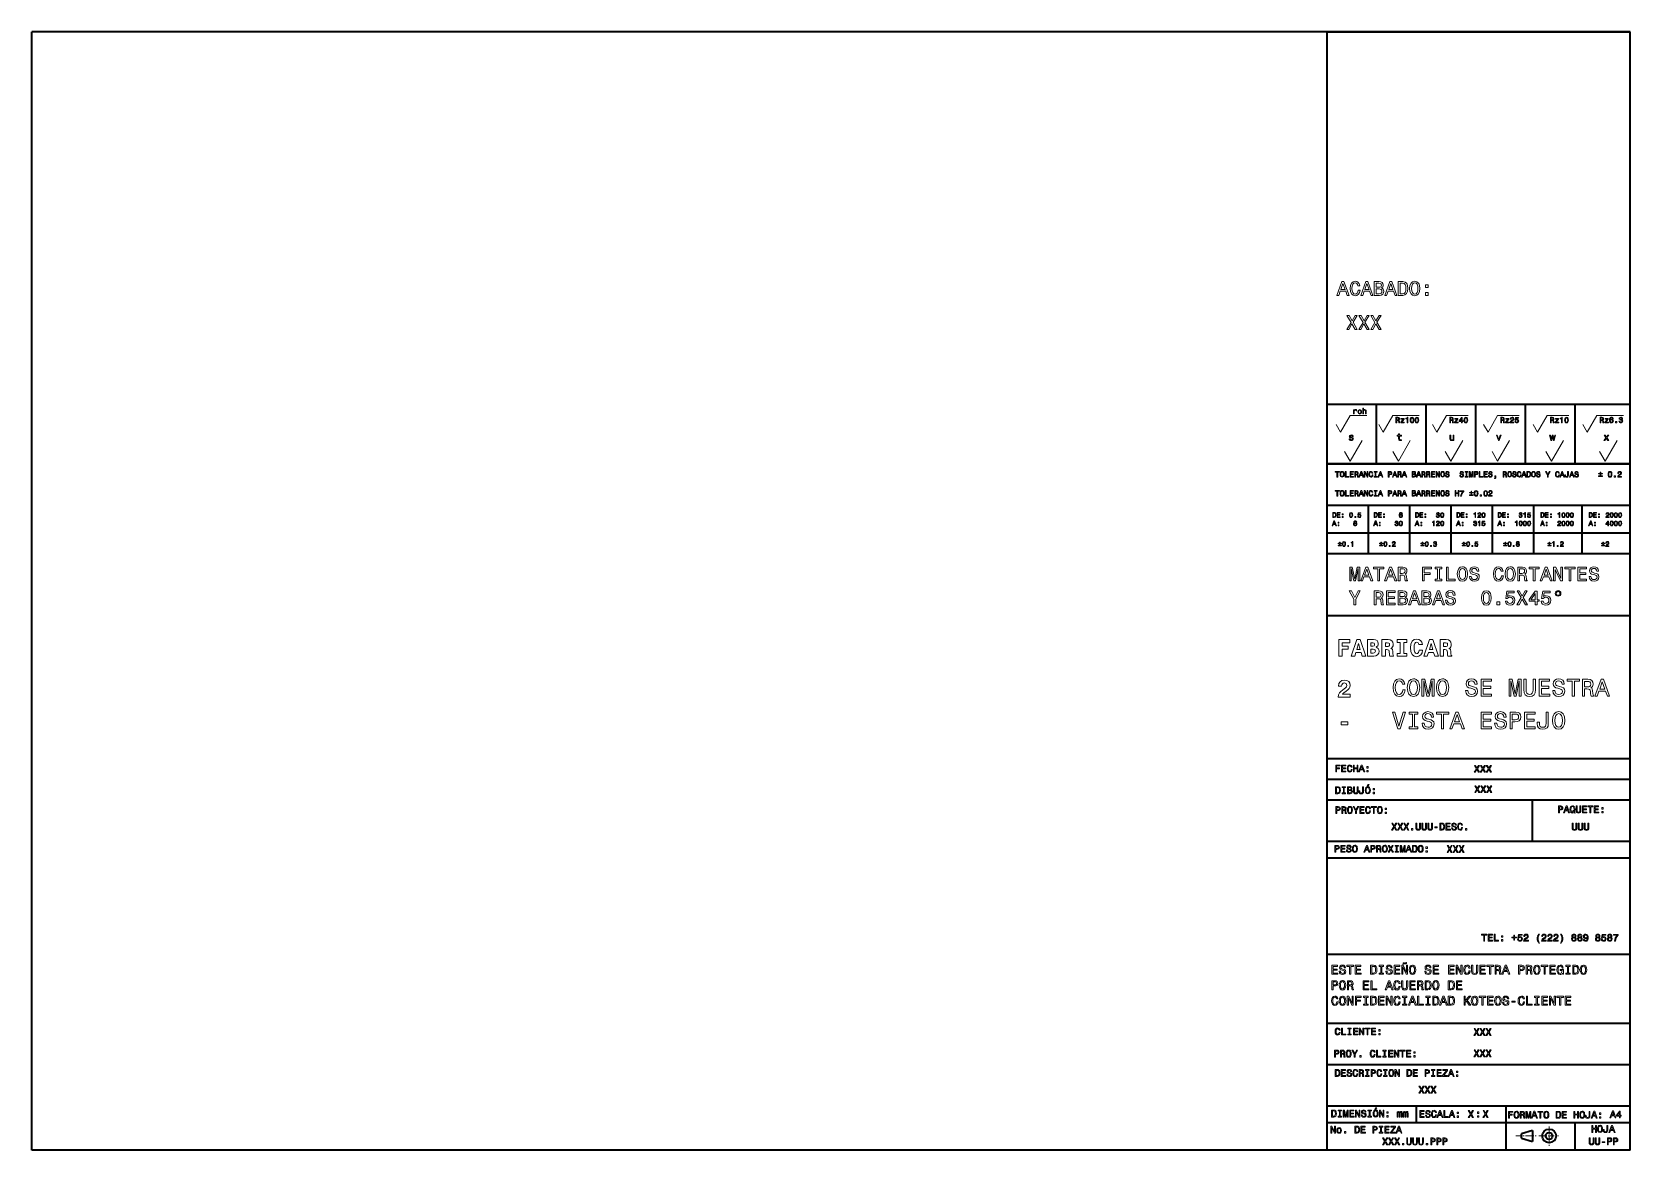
# Model space of a CAD drawing. Extents: x 4 to 291, y 4 to 205.
import ezdxf

# ---------------------------------------------------------------- set-up
doc = ezdxf.new("R2010")
doc.units = 0
doc.linetypes.add('DASHDOT', pattern=[18.5, 12, -3, 0.5, -3])

msp = doc.modelspace()

# ---------------------------------------------------------------- linework, layer by layer
at = {"color": 7, "lineweight": 35}
for p, q in [((290.873962, 204.617981), (3.716543, 204.617981)), ((3.716543, 3.716543), (3.716543, 204.617981)), ((236.364685, 204.617981), (236.364685, 3.716543)), ((236.364685, 204.617981), (290.873962, 204.617981)), ((290.873962, 3.716543), (290.873962, 204.617981)), ((290.873962, 163.736023), (290.873962, 204.617981)), ((290.873962, 137.667023), (236.364685, 137.667023)), ((236.364685, 137.667023), (236.364685, 127.012939)), ((245.284393, 137.667023), (245.284393, 127.012939)), ((254.204086, 137.667023), (254.204086, 127.012939)), ((263.123779, 137.667023), (263.123779, 127.012939)), ((272.043488, 137.667023), (272.043488, 127.012939)), ((280.963196, 137.667023), (280.963196, 127.012939)), ((290.873962, 127.012939), (290.873962, 137.667023)), ((236.364685, 127.012939), (290.873962, 127.012939)), ((290.873962, 127.012932), (236.364685, 127.012932)), ((236.364685, 127.012932), (236.364685, 110.907913)), ((290.873962, 110.907913), (290.873962, 127.012932)), ((236.364685, 119.579849), (290.873962, 119.579849)), ((243.797775, 119.579849), (243.797775, 110.907913)), ((251.23085, 119.579849), (251.23085, 110.907913)), ((258.66394, 119.579849), (258.66394, 110.907913)), ((266.097015, 119.579849), (266.097015, 110.907913)), ((273.530121, 119.579849), (273.530121, 110.907913)), ((282.202057, 119.579849), (282.202057, 110.907913)), ((236.364685, 114.624458), (290.873962, 114.624458)), ((236.364685, 110.907913), (290.873962, 110.907913)), ((236.364685, 110.907913), (290.873962, 110.907913)), ((236.364685, 99.758286), (290.873962, 99.758286)), ((236.364685, 74.083084), (290.873962, 74.083084)), ((236.364685, 70.366547), (290.873962, 70.366547)), ((236.364685, 66.650002), (290.873962, 66.650002)), ((273.302124, 66.650002), (273.302124, 59.216915)), ((236.364685, 59.216915), (290.873962, 59.216915)), ((236.364685, 56.243683), (290.873962, 56.243683)), ((236.364685, 38.899815), (290.873962, 38.899815)), ((236.364685, 26.511339), (290.873962, 26.511339)), ((236.364685, 19.078253), (290.873962, 19.078253)), ((236.364685, 11.645167), (290.873962, 11.645167)), ((252.469696, 11.645167), (252.469696, 8.671933)), ((268.574707, 11.645167), (268.574707, 3.716543)), ((236.364685, 8.671933), (290.873962, 8.671933)), ((280.963196, 8.671933), (280.963196, 3.716543)), ((273.364136, 7.23487), (271.381989, 6.615446)), ((271.381989, 6.243792), (271.381989, 6.615446)), ((271.381989, 5.872138), (271.381989, 6.243792)), ((271.381989, 5.872138), (273.364136, 5.252714)), ((273.364136, 7.23487), (273.364136, 5.252714)), ((290.873962, 3.716543), (3.716543, 3.716543))]:
    msp.add_line(p, q, dxfattribs=at)
at = {"color": 7, "lineweight": 13}
for p, q in [((238.842377, 132.711639), (240.558975, 135.684875)), ((240.558975, 135.684875), (243.601837, 135.684875)), ((246.523239, 132.711639), (248.239838, 135.684875)), ((248.239838, 135.684875), (253.00209, 135.684875)), ((256.186249, 132.711639), (257.902832, 135.684875)), ((257.902832, 135.684875), (261.80542, 135.684875)), ((265.353729, 132.711639), (267.070312, 135.684875)), ((267.070312, 135.684875), (270.9729, 135.684875)), ((274.273407, 132.711639), (275.98999, 135.684875)), ((275.98999, 135.684875), (279.892578, 135.684875)), ((283.193115, 132.711639), (284.909698, 135.684875)), ((284.909698, 135.684875), (289.671967, 135.684875)), ((238.842377, 132.711639), (238.04129, 134.099152)), ((246.523239, 132.711639), (245.722153, 134.099152)), ((256.186249, 132.711639), (255.385162, 134.099152)), ((265.353729, 132.711639), (264.552643, 134.099152)), ((274.273407, 132.711639), (273.472321, 134.099152)), ((283.193115, 132.711639), (282.392029, 134.099152)), ((240.576767, 127.508476), (239.575424, 129.242859)), ((240.576767, 127.508476), (242.722519, 131.225021)), ((249.248703, 127.508476), (248.24736, 129.242859)), ((249.248703, 127.508476), (251.394455, 131.225021)), ((258.66394, 127.508476), (257.662598, 129.242859)), ((258.66394, 127.508476), (260.809692, 131.225021)), ((267.088104, 127.508476), (266.086761, 129.242859)), ((267.088104, 127.508476), (269.233856, 131.225021)), ((276.751099, 127.508476), (275.749756, 129.242859)), ((276.751099, 127.508476), (278.896851, 131.225021)), ((286.414124, 127.508476), (285.412781, 129.242859)), ((286.414124, 127.508476), (288.559875, 131.225021))]:
    msp.add_line(p, q, dxfattribs=at)
at = {"color": 7, "linetype": 'DASHDOT', "lineweight": 13, "ltscale": 0.091941}
msp.add_line((270.342316, 6.243792), (274.019958, 6.243792), dxfattribs=at)
at = {"color": 7, "linetype": 'DASHDOT', "lineweight": 13, "ltscale": 0.08858}
msp.add_line((274.494476, 6.243792), (278.037689, 6.243792), dxfattribs=at)
at = {"color": 7, "linetype": 'DASHDOT', "lineweight": 13, "ltscale": 0.086404}
msp.add_line((276.337372, 7.932392), (276.337372, 4.476218), dxfattribs=at)
at = {"color": 7, "lineweight": 13}
for points in [[(238.20787, 157.286621), (238.536331, 157.286621), (238.796951, 158.014938), (239.785889, 158.014938), (240.046509, 157.286621), (240.382095, 157.286621), (239.475281, 159.767883), (239.11113, 159.767883)], [(238.911194, 158.318405), (239.293198, 159.410873), (239.675217, 158.318405)], [(242.020813, 158.207718), (241.949402, 157.907837), (241.831589, 157.693619), (241.667358, 157.561523), (241.474579, 157.518677), (241.242508, 157.582947), (241.06044, 157.775726), (240.939041, 158.089905), (240.89978, 158.525467), (240.939041, 158.957458), (241.05687, 159.275208), (241.238937, 159.467987), (241.474579, 159.535828), (241.645935, 159.500122), (241.792313, 159.400162), (241.90657, 159.239502), (241.985107, 159.018158), (242.32428, 159.018158), (242.217163, 159.357315), (242.031525, 159.614365), (241.77803, 159.775024), (241.474579, 159.832153), (241.09613, 159.742889), (240.806946, 159.492981), (240.621307, 159.082413), (240.557037, 158.525467), (240.621307, 157.968521), (240.806946, 157.557953), (241.09613, 157.304474), (241.474579, 157.218781), (241.806595, 157.286621), (242.074356, 157.475845), (242.26358, 157.786438), (242.363541, 158.207718)], [(242.506348, 157.286621), (242.834808, 157.286621), (243.095428, 158.014938), (244.084366, 158.014938), (244.344986, 157.286621), (244.680588, 157.286621), (243.773758, 159.767883), (243.409607, 159.767883)], [(243.209671, 158.318405), (243.591675, 159.410873), (243.973694, 158.318405)], [(246.187195, 158.625427), (246.437103, 158.832504), (246.501373, 158.971741), (246.522781, 159.143112), (246.476379, 159.410873), (246.337143, 159.603653), (246.112213, 159.721481), (245.79805, 159.764313), (244.916214, 159.764313), (244.916214, 157.286621), (245.848022, 157.286621), (246.180054, 157.336609), (246.426392, 157.482986), (246.57991, 157.715042), (246.633469, 158.029221), (246.601334, 158.239853), (246.515656, 158.414795), (246.376404, 158.54332)], [(245.730209, 158.736115), (245.244675, 158.736115), (245.244675, 159.467987), (245.758774, 159.467987), (245.951569, 159.446564), (246.087234, 159.382309), (246.169342, 159.271637), (246.197906, 159.107407), (246.165771, 158.943176), (246.080093, 158.828934), (245.933716, 158.757523)], [(245.808762, 157.582947), (245.244675, 157.582947), (245.244675, 158.436218), (245.776627, 158.436218), (246.001541, 158.411224), (246.162201, 158.336243), (246.258591, 158.207718), (246.290726, 158.022079), (246.258591, 157.825714), (246.169342, 157.690048), (246.019394, 157.607941)], [(246.804825, 157.286621), (247.133286, 157.286621), (247.393906, 158.014938), (248.382843, 158.014938), (248.643463, 157.286621), (248.979065, 157.286621), (248.072235, 159.767883), (247.708084, 159.767883)], [(247.508148, 158.318405), (247.890167, 159.410873), (248.272171, 158.318405)], [(250.035828, 159.764313), (249.211121, 159.764313), (249.211121, 157.286621), (250.035828, 157.286621), (250.424973, 157.365158), (250.714157, 157.60437), (250.89267, 157.993515), (250.95694, 158.525467), (250.899811, 159.06813), (250.828415, 159.282349), (250.728439, 159.453705), (250.439255, 159.685776), (250.250046, 159.742889)], [(250.010834, 159.467987), (250.282166, 159.414444), (250.467819, 159.250214), (250.578491, 158.957458), (250.614197, 158.525467), (250.574921, 158.107758), (250.464249, 157.815002), (250.27504, 157.64006), (250.010834, 157.582947), (249.543152, 157.582947), (249.543152, 159.467987)], [(251.271103, 158.525467), (251.335373, 157.968521), (251.521027, 157.557953), (251.810211, 157.304474), (252.188644, 157.218781), (252.563507, 157.304474), (252.856262, 157.557953), (253.038345, 157.968521), (253.106171, 158.525467), (253.038345, 159.078842), (252.959793, 159.303772), (252.856262, 159.48941), (252.563507, 159.742889), (252.384995, 159.807159), (252.188644, 159.832153), (251.806641, 159.742889), (251.517456, 159.492981), (251.335373, 159.082413)], [(251.613846, 158.525467), (251.653122, 158.957458), (251.770935, 159.275208), (251.953003, 159.467987), (252.188644, 159.535828), (252.4207, 159.467987), (252.602783, 159.271637), (252.720596, 158.953888), (252.763443, 158.525467), (252.720596, 158.093475), (252.602783, 157.775726), (252.4207, 157.582947), (252.188644, 157.518677), (251.953003, 157.582947), (251.770935, 157.775726), (251.653122, 158.089905)], [(254.091537, 158.671844), (254.584229, 158.671844), (254.584229, 159.203796), (254.091537, 159.203796)], [(254.091537, 157.286621), (254.584229, 157.286621), (254.584229, 157.818573), (254.091537, 157.818573)], [(239.969421, 151.170105), (240.344284, 151.170105), (240.911942, 152.173325), (241.490311, 151.170105), (241.868744, 151.170105), (241.094025, 152.444656), (241.829483, 153.651367), (241.468887, 153.651367), (240.922653, 152.733841), (240.387131, 153.651367), (240.012268, 153.651367), (240.744156, 152.441086)], [(242.118668, 151.170105), (242.49353, 151.170105), (243.061188, 152.173325), (243.639557, 151.170105), (244.01799, 151.170105), (243.243271, 152.444656), (243.978714, 153.651367), (243.618134, 153.651367), (243.071899, 152.733841), (242.536377, 153.651367), (242.161499, 153.651367), (242.893387, 152.441086)], [(244.267899, 151.170105), (244.642776, 151.170105), (245.210419, 152.173325), (245.788788, 151.170105), (246.167236, 151.170105), (245.392502, 152.444656), (246.12796, 153.651367), (245.767365, 153.651367), (245.22113, 152.733841), (244.685608, 153.651367), (244.310745, 153.651367), (245.042633, 152.441086)], [(241.204117, 135.982193), (241.329788, 135.982193), (241.329788, 136.420609), (241.342636, 136.526291), (241.381195, 136.601974), (241.444031, 136.647675), (241.52829, 136.663376), (241.591125, 136.653381), (241.638245, 136.624817), (241.666809, 136.576263), (241.676804, 136.510574), (241.803909, 136.510574), (241.786774, 136.626251), (241.739639, 136.709076), (241.661102, 136.759064), (241.553986, 136.776199), (241.481155, 136.764771), (241.41832, 136.736206), (241.362625, 136.687653), (241.318359, 136.621964), (241.318359, 136.749069), (241.204117, 136.749069)], [(241.979553, 136.364914), (242.002411, 136.190689), (242.0681, 136.062164), (242.172348, 135.982193), (242.312302, 135.955063), (242.450821, 135.982193), (242.555069, 136.06073), (242.620758, 136.18927), (242.645035, 136.364914), (242.620758, 136.539139), (242.555069, 136.669098), (242.450821, 136.747635), (242.312302, 136.776199), (242.172348, 136.747635), (242.0681, 136.667664), (242.002411, 136.539139)], [(242.108078, 136.366348), (242.120941, 136.494873), (242.160919, 136.587692), (242.225189, 136.644821), (242.312302, 136.66481), (242.39798, 136.644821), (242.462234, 136.589127), (242.502228, 136.494873), (242.51651, 136.366348), (242.502228, 136.236389), (242.462234, 136.142136), (242.39798, 136.085007), (242.312302, 136.066452), (242.225189, 136.085007), (242.160919, 136.142136), (242.120941, 136.236389)], [(242.876389, 135.982193), (243.002045, 135.982193), (243.002045, 136.424896), (243.014908, 136.526291), (243.05632, 136.60054), (243.120575, 136.64624), (243.206268, 136.663376), (243.274811, 136.649094), (243.317657, 136.610535), (243.339081, 136.54628), (243.346222, 136.460602), (243.346222, 135.982193), (243.471878, 135.982193), (243.471878, 136.486298), (243.466171, 136.587692), (243.44046, 136.671951), (243.356216, 136.749069), (243.224823, 136.776199), (243.153427, 136.766205), (243.092026, 136.739075), (243.040604, 136.696228), (243.002045, 136.63768), (243.002045, 137.007538), (242.876389, 137.007538)], [(248.814987, 134.396469), (248.9478, 134.396469), (248.9478, 134.814896), (249.083466, 134.814896), (249.183426, 134.810608), (249.246262, 134.790619), (249.280533, 134.743484), (249.294815, 134.659241), (249.301956, 134.530701), (249.310532, 134.446457), (249.327667, 134.396469), (249.477615, 134.396469), (249.477615, 134.423599), (249.444763, 134.463593), (249.433334, 134.537842), (249.42334, 134.697784), (249.399063, 134.816315), (249.366226, 134.853455), (249.314804, 134.880585), (249.371933, 134.91629), (249.411926, 134.966263), (249.437622, 135.029099), (249.446198, 135.104797), (249.426193, 135.224747), (249.36908, 135.314713), (249.274826, 135.368988), (249.146301, 135.387543), (248.814987, 135.387543)], [(249.109161, 135.266159), (249.196274, 135.257599), (249.25769, 135.230453), (249.296249, 135.180481), (249.309097, 135.101929), (249.294815, 135.019104), (249.256256, 134.969116), (249.190567, 134.94342), (249.100601, 134.936279), (248.9478, 134.936279), (248.9478, 135.266159)], [(250.134521, 135.057663), (249.687531, 134.492157), (249.687531, 134.396469), (250.308746, 134.396469), (250.308746, 134.502151), (249.846054, 134.502151), (250.288757, 135.066238), (250.288757, 135.163345), (249.708954, 135.163345), (249.708954, 135.057663)], [(250.827133, 134.396469), (250.957092, 134.396469), (250.957092, 135.394684), (250.859985, 135.394684), (250.834274, 135.307571), (250.782867, 135.249023), (250.704315, 135.214752), (250.595779, 135.203323), (250.595779, 135.101929), (250.827133, 135.101929)], [(251.368362, 134.880585), (251.389786, 134.656372), (251.456909, 134.496429), (251.564011, 134.399323), (251.71254, 134.367905), (251.859619, 134.399323), (251.966736, 134.496429), (252.032425, 134.656372), (252.055267, 134.880585), (252.032425, 135.103363), (252.005295, 135.191895), (251.966736, 135.26474), (251.859619, 135.361847), (251.71254, 135.394684), (251.564011, 135.361847), (251.456909, 135.263306), (251.389786, 135.103363)], [(251.505463, 134.880585), (251.516891, 135.053375), (251.552597, 135.177628), (251.616852, 135.250458), (251.71254, 135.276154), (251.806793, 135.250458), (251.871048, 135.177628), (251.906754, 135.053375), (251.918182, 134.880585), (251.906754, 134.70636), (251.871048, 134.582123), (251.806793, 134.509293), (251.71254, 134.485016), (251.616852, 134.509293), (251.552597, 134.582123), (251.516891, 134.70636)], [(252.228073, 134.880585), (252.249481, 134.656372), (252.316605, 134.496429), (252.423706, 134.399323), (252.572235, 134.367905), (252.719315, 134.399323), (252.826431, 134.496429), (252.89212, 134.656372), (252.914963, 134.880585), (252.89212, 135.103363), (252.86499, 135.191895), (252.826431, 135.26474), (252.719315, 135.361847), (252.572235, 135.394684), (252.423706, 135.361847), (252.316605, 135.263306), (252.249481, 135.103363)], [(252.365158, 134.880585), (252.376587, 135.053375), (252.412292, 135.177628), (252.476547, 135.250458), (252.572235, 135.276154), (252.666489, 135.250458), (252.730743, 135.177628), (252.766449, 135.053375), (252.777878, 134.880585), (252.766449, 134.70636), (252.730743, 134.582123), (252.666489, 134.509293), (252.572235, 134.485016), (252.476547, 134.509293), (252.412292, 134.582123), (252.376587, 134.70636)], [(258.478027, 134.396469), (258.61084, 134.396469), (258.61084, 134.814896), (258.74649, 134.814896), (258.846466, 134.810608), (258.909302, 134.790619), (258.943573, 134.743484), (258.957855, 134.659241), (258.964996, 134.530701), (258.973572, 134.446457), (258.990692, 134.396469), (259.140656, 134.396469), (259.140656, 134.423599), (259.107819, 134.463593), (259.096375, 134.537842), (259.086395, 134.697784), (259.062103, 134.816315), (259.029266, 134.853455), (258.977844, 134.880585), (259.034973, 134.91629), (259.074951, 134.966263), (259.100677, 135.029099), (259.109222, 135.104797), (259.089233, 135.224747), (259.032104, 135.314713), (258.937866, 135.368988), (258.809326, 135.387543), (258.478027, 135.387543)], [(258.772217, 135.266159), (258.859314, 135.257599), (258.920715, 135.230453), (258.95929, 135.180481), (258.972137, 135.101929), (258.957855, 135.019104), (258.919312, 134.969116), (258.853607, 134.94342), (258.763641, 134.936279), (258.61084, 134.936279), (258.61084, 135.266159)], [(259.797546, 135.057663), (259.350586, 134.492157), (259.350586, 134.396469), (259.971771, 134.396469), (259.971771, 134.502151), (259.509094, 134.502151), (259.951782, 135.066238), (259.951782, 135.163345), (259.372009, 135.163345), (259.372009, 135.057663)], [(260.594421, 134.396469), (260.722961, 134.396469), (260.722961, 134.64209), (260.864319, 134.64209), (260.864319, 134.756348), (260.722961, 134.756348), (260.722961, 135.366119), (260.592987, 135.366119), (260.158875, 134.767761), (260.158875, 134.64209), (260.594421, 134.64209)], [(260.278809, 134.756348), (260.594421, 135.20047), (260.594421, 134.756348)], [(261.031403, 134.880585), (261.052826, 134.656372), (261.119965, 134.496429), (261.227051, 134.399323), (261.37558, 134.367905), (261.522675, 134.399323), (261.629761, 134.496429), (261.695465, 134.656372), (261.718323, 134.880585), (261.695465, 135.103363), (261.668335, 135.191895), (261.629761, 135.26474), (261.522675, 135.361847), (261.37558, 135.394684), (261.227051, 135.361847), (261.119965, 135.263306), (261.052826, 135.103363)], [(261.168518, 134.880585), (261.179932, 135.053375), (261.215637, 135.177628), (261.279907, 135.250458), (261.37558, 135.276154), (261.469818, 135.250458), (261.534088, 135.177628), (261.569794, 135.053375), (261.581207, 134.880585), (261.569794, 134.70636), (261.534088, 134.582123), (261.469818, 134.509293), (261.37558, 134.485016), (261.279907, 134.509293), (261.215637, 134.582123), (261.179932, 134.70636)], [(267.645477, 134.396469), (267.77829, 134.396469), (267.77829, 134.814896), (267.91394, 134.814896), (268.013916, 134.810608), (268.076752, 134.790619), (268.111023, 134.743484), (268.125305, 134.659241), (268.132446, 134.530701), (268.141022, 134.446457), (268.158142, 134.396469), (268.308105, 134.396469), (268.308105, 134.423599), (268.275269, 134.463593), (268.263824, 134.537842), (268.253845, 134.697784), (268.229553, 134.816315), (268.196716, 134.853455), (268.145294, 134.880585), (268.202423, 134.91629), (268.242401, 134.966263), (268.268127, 135.029099), (268.276672, 135.104797), (268.256683, 135.224747), (268.199554, 135.314713), (268.105316, 135.368988), (267.976776, 135.387543), (267.645477, 135.387543)], [(267.939667, 135.266159), (268.026764, 135.257599), (268.088165, 135.230453), (268.12674, 135.180481), (268.139587, 135.101929), (268.125305, 135.019104), (268.086761, 134.969116), (268.021057, 134.94342), (267.931091, 134.936279), (267.77829, 134.936279), (267.77829, 135.266159)], [(268.964996, 135.057663), (268.518036, 134.492157), (268.518036, 134.396469), (269.139221, 134.396469), (269.139221, 134.502151), (268.676544, 134.502151), (269.119232, 135.066238), (269.119232, 135.163345), (268.539459, 135.163345), (268.539459, 135.057663)], [(269.334869, 134.396469), (270.016052, 134.396469), (270.016052, 134.519287), (269.477692, 134.519287), (269.50769, 134.586395), (269.559082, 134.64209), (269.71759, 134.743484), (269.801849, 134.786331), (269.896118, 134.847733), (269.963226, 134.919144), (270.001801, 135.003403), (270.016052, 135.099075), (269.991791, 135.21904), (269.924683, 135.313293), (269.821838, 135.37326), (269.689026, 135.394684), (269.551941, 135.370407), (269.447693, 135.303284), (269.380585, 135.196182), (269.357727, 135.05481), (269.357727, 135.034821), (269.487671, 135.034821), (269.487671, 135.046234), (269.500549, 135.143341), (269.539093, 135.214752), (269.600494, 135.260452), (269.681885, 135.276154), (269.76474, 135.261871), (269.826141, 135.226181), (269.866119, 135.170486), (269.880402, 135.10051), (269.870392, 135.034821), (269.843262, 134.979126), (269.797577, 134.930573), (269.734741, 134.887726), (269.650482, 134.842026), (269.510529, 134.753479), (269.411987, 134.659241), (269.353455, 134.544983), (269.334869, 134.400757)], [(270.188873, 134.654953), (270.220276, 134.537842), (270.290253, 134.446457), (270.393066, 134.389328), (270.524445, 134.367905), (270.668701, 134.393616), (270.781525, 134.463593), (270.852905, 134.574982), (270.880035, 134.717789), (270.855774, 134.850601), (270.787231, 134.954849), (270.680115, 135.021957), (270.541595, 135.046234), (270.434479, 135.029099), (270.351654, 134.981979), (270.391663, 135.249023), (270.825775, 135.249023), (270.825775, 135.366119), (270.295959, 135.366119), (270.217438, 134.840591), (270.331665, 134.840591), (270.41449, 134.907715), (270.520172, 134.931992), (270.611572, 134.91629), (270.681549, 134.87059), (270.72583, 134.800613), (270.741516, 134.710648), (270.72583, 134.620682), (270.680115, 134.550705), (270.610138, 134.506424), (270.520172, 134.490723), (270.444489, 134.500717), (270.385925, 134.533569), (270.343109, 134.584976), (270.321686, 134.654953)], [(276.565186, 134.396469), (276.697998, 134.396469), (276.697998, 134.814896), (276.833649, 134.814896), (276.933624, 134.810608), (276.99646, 134.790619), (277.030731, 134.743484), (277.045013, 134.659241), (277.052155, 134.530701), (277.06073, 134.446457), (277.07785, 134.396469), (277.227814, 134.396469), (277.227814, 134.423599), (277.194977, 134.463593), (277.183533, 134.537842), (277.173553, 134.697784), (277.149261, 134.816315), (277.116425, 134.853455), (277.065002, 134.880585), (277.122131, 134.91629), (277.162109, 134.966263), (277.187836, 135.029099), (277.196381, 135.104797), (277.176392, 135.224747), (277.119263, 135.314713), (277.025024, 135.368988), (276.896484, 135.387543), (276.565186, 135.387543)], [(276.859375, 135.266159), (276.946472, 135.257599), (277.007874, 135.230453), (277.046448, 135.180481), (277.059296, 135.101929), (277.045013, 135.019104), (277.00647, 134.969116), (276.940765, 134.94342), (276.8508, 134.936279), (276.697998, 134.936279), (276.697998, 135.266159)], [(277.884705, 135.057663), (277.437744, 134.492157), (277.437744, 134.396469), (278.058929, 134.396469), (278.058929, 134.502151), (277.596252, 134.502151), (278.03894, 135.066238), (278.03894, 135.163345), (277.459167, 135.163345), (277.459167, 135.057663)], [(278.577332, 134.396469), (278.707275, 134.396469), (278.707275, 135.394684), (278.610168, 135.394684), (278.584473, 135.307571), (278.533051, 135.249023), (278.454529, 135.214752), (278.345978, 135.203323), (278.345978, 135.101929), (278.577332, 135.101929)], [(279.118561, 134.880585), (279.139984, 134.656372), (279.207123, 134.496429), (279.314209, 134.399323), (279.462738, 134.367905), (279.609833, 134.399323), (279.716919, 134.496429), (279.782623, 134.656372), (279.805481, 134.880585), (279.782623, 135.103363), (279.755493, 135.191895), (279.716919, 135.26474), (279.609833, 135.361847), (279.462738, 135.394684), (279.314209, 135.361847), (279.207123, 135.263306), (279.139984, 135.103363)], [(279.255676, 134.880585), (279.26709, 135.053375), (279.302795, 135.177628), (279.367065, 135.250458), (279.462738, 135.276154), (279.556976, 135.250458), (279.621246, 135.177628), (279.656952, 135.053375), (279.668365, 134.880585), (279.656952, 134.70636), (279.621246, 134.582123), (279.556976, 134.509293), (279.462738, 134.485016), (279.367065, 134.509293), (279.302795, 134.582123), (279.26709, 134.70636)], [(285.484894, 134.396469), (285.617706, 134.396469), (285.617706, 134.814896), (285.753357, 134.814896), (285.853333, 134.810608), (285.916168, 134.790619), (285.950439, 134.743484), (285.964722, 134.659241), (285.971863, 134.530701), (285.980438, 134.446457), (285.997559, 134.396469), (286.147522, 134.396469), (286.147522, 134.423599), (286.114685, 134.463593), (286.103241, 134.537842), (286.093262, 134.697784), (286.06897, 134.816315), (286.036133, 134.853455), (285.984711, 134.880585), (286.04184, 134.91629), (286.081818, 134.966263), (286.107544, 135.029099), (286.116089, 135.104797), (286.0961, 135.224747), (286.038971, 135.314713), (285.944733, 135.368988), (285.816193, 135.387543), (285.484894, 135.387543)], [(285.779083, 135.266159), (285.86618, 135.257599), (285.927582, 135.230453), (285.966156, 135.180481), (285.979004, 135.101929), (285.964722, 135.019104), (285.926178, 134.969116), (285.860474, 134.94342), (285.770508, 134.936279), (285.617706, 134.936279), (285.617706, 135.266159)], [(286.804413, 135.057663), (286.357452, 134.492157), (286.357452, 134.396469), (286.978638, 134.396469), (286.978638, 134.502151), (286.515961, 134.502151), (286.958649, 135.066238), (286.958649, 135.163345), (286.378876, 135.163345), (286.378876, 135.057663)], [(287.865479, 135.120499), (287.838348, 135.236176), (287.775513, 135.321854), (287.678406, 135.376129), (287.552734, 135.394684), (287.468475, 135.384689), (287.39566, 135.357559), (287.33139, 135.313293), (287.27713, 135.250458), (287.234283, 135.171906), (287.20285, 135.076233), (287.182861, 134.963409), (287.177155, 134.836319), (287.200012, 134.63353), (287.269989, 134.486435), (287.382782, 134.397903), (287.537018, 134.367905), (287.675537, 134.393616), (287.781219, 134.460739), (287.849762, 134.566406), (287.874054, 134.700653), (287.849762, 134.836319), (287.784088, 134.940567), (287.682678, 135.006256), (287.557007, 135.029099), (287.421356, 135.000534), (287.319946, 134.919144), (287.34137, 135.076233), (287.387085, 135.189041), (287.457062, 135.256165), (287.554169, 135.279007), (287.62558, 135.267593), (287.67984, 135.237595), (287.715546, 135.187622), (287.7341, 135.120499)], [(288.882263, 134.707794), (288.882263, 134.697784), (288.905121, 134.560699), (288.972229, 134.45787), (289.077911, 134.392181), (289.217865, 134.367905), (289.366364, 134.392181), (289.477753, 134.455017), (289.549164, 134.554977), (289.57489, 134.683517), (289.563446, 134.767761), (289.532043, 134.836319), (289.480621, 134.889145), (289.412079, 134.927704), (289.504913, 135.004822), (289.53775, 135.12764), (289.516327, 135.239029), (289.454926, 135.323288), (289.35495, 135.376129), (289.217865, 135.394684), (289.089325, 135.371841), (288.990784, 135.309006), (288.926544, 135.209045), (288.905121, 135.076233), (288.905121, 135.066238), (289.032196, 135.066238), (289.04364, 135.157623), (289.08078, 135.223312), (289.140747, 135.263306), (289.225006, 135.277588), (289.299255, 135.266159), (289.353516, 135.236176), (289.386383, 135.187622), (289.399231, 135.121933), (289.386383, 135.051956), (289.352112, 135.004822), (289.292114, 134.976257), (289.210724, 134.967697), (289.155029, 134.969116), (289.155029, 134.856308), (289.225006, 134.859161), (289.314972, 134.846313), (289.38208, 134.812042), (289.422058, 134.756348), (289.43634, 134.683517), (289.420654, 134.600677), (289.379242, 134.539276), (289.313538, 134.500717), (289.22644, 134.487869), (289.136475, 134.502151), (289.07077, 134.544983), (289.029358, 134.613541), (289.013641, 134.707794)], [(240.882721, 131.783752), (240.731003, 131.819458), (240.61853, 131.860504), (240.581055, 131.944412), (240.591766, 132.003311), (240.629242, 132.046158), (240.689941, 132.072937), (240.777405, 132.083649), (240.861313, 132.072937), (240.927353, 132.040802), (240.9702, 131.992599), (240.988052, 131.928345), (241.141571, 131.928345), (241.141571, 131.931915), (241.114792, 132.047943), (241.041595, 132.138977), (240.927353, 132.196106), (240.777405, 132.217529), (240.625671, 132.196106), (240.514999, 132.137192), (240.445389, 132.049728), (240.423965, 131.939056), (240.440033, 131.831955), (240.490005, 131.756973), (240.572128, 131.70343), (240.691727, 131.665939), (240.866669, 131.623093), (240.97377, 131.578461), (241.002335, 131.54277), (241.013031, 131.489212), (240.996979, 131.423172), (240.954132, 131.373184), (240.884506, 131.341049), (240.791687, 131.330338), (240.693512, 131.341049), (240.622101, 131.37854), (240.573914, 131.439224), (240.554276, 131.523132), (240.402542, 131.523132), (240.427536, 131.380325), (240.500717, 131.276794), (240.616745, 131.21431), (240.777405, 131.191101), (240.945206, 131.21431), (241.068375, 131.276794), (241.143356, 131.376755), (241.17012, 131.507065), (241.150497, 131.619522), (241.095154, 131.696289), (241.00412, 131.746262)], [(249.295822, 132.017593), (249.295822, 131.537415), (249.306534, 131.382111), (249.356522, 131.275009), (249.456482, 131.212524), (249.626068, 131.191101), (249.811722, 131.200027), (249.811722, 131.335693), (249.676056, 131.324982), (249.552872, 131.339264), (249.486832, 131.383896), (249.458267, 131.458862), (249.452911, 131.564194), (249.452911, 132.017593), (249.811722, 132.017593), (249.811722, 132.151474), (249.452911, 132.151474), (249.452911, 132.431732), (249.295822, 132.431732), (249.295822, 132.151474), (249.02449, 132.151474), (249.02449, 132.017593)], [(259.239471, 132.183609), (259.082367, 132.183609), (259.082367, 131.630234), (259.064514, 131.501709), (259.012756, 131.40889), (258.932434, 131.351761), (258.827118, 131.333908), (258.743225, 131.34819), (258.689667, 131.391037), (258.659302, 131.464218), (258.652161, 131.567764), (258.652161, 132.183609), (258.495087, 132.183609), (258.495087, 131.553482), (258.500427, 131.426743), (258.534363, 131.321411), (258.637878, 131.225021), (258.803894, 131.191101), (258.893158, 131.203598), (258.96991, 131.235733), (259.03595, 131.291077), (259.089508, 131.371399), (259.089508, 131.225021), (259.239471, 131.225021)], [(267.212006, 131.225021), (267.378021, 131.225021), (267.727905, 132.183609), (267.56546, 132.183609), (267.295898, 131.410675), (267.020996, 132.183609), (266.856781, 132.183609)], [(276.814301, 131.225021), (276.957123, 132.039017), (277.099915, 131.225021), (277.249878, 131.225021), (277.485504, 132.183609), (277.333771, 132.183609), (277.174896, 131.369614), (277.033875, 132.183609), (276.878571, 132.183609), (276.737549, 131.369614), (276.578674, 132.183609), (276.428711, 132.183609), (276.664368, 131.225021)], [(286.364868, 131.225021), (286.611206, 131.598099), (286.864685, 131.225021), (287.053925, 131.225021), (286.711182, 131.719482), (287.034271, 132.183609), (286.852203, 132.183609), (286.618347, 131.835526), (286.384491, 132.183609), (286.198853, 132.183609), (286.516602, 131.717697), (286.181, 131.225021)], [(287.735535, 134.699219), (287.719818, 134.609253), (287.67984, 134.54071), (287.61557, 134.49501), (287.535583, 134.480728), (287.451355, 134.49501), (287.387085, 134.539276), (287.345673, 134.607819), (287.332825, 134.697784), (287.347107, 134.786331), (287.387085, 134.853455), (287.452759, 134.896286), (287.541321, 134.912003), (287.618439, 134.896286), (287.67984, 134.854874), (287.719818, 134.787766)], [(288.283905, 134.396469), (288.480988, 134.396469), (288.480988, 134.609253), (288.283905, 134.609253)], [(238.215454, 124.646622), (238.346848, 124.646622), (238.346848, 125.517746), (238.646729, 125.517746), (238.646729, 125.637703), (237.914139, 125.637703), (237.914139, 125.517746), (238.215454, 125.517746)], [(238.773834, 125.142159), (238.799545, 124.91938), (238.873795, 124.755157), (238.989471, 124.653763), (239.140854, 124.619492), (239.290787, 124.653763), (239.407898, 124.755157), (239.480728, 124.91938), (239.507858, 125.142159), (239.480728, 125.36351), (239.44931, 125.453476), (239.407898, 125.52774), (239.290787, 125.629135), (239.219391, 125.654839), (239.140854, 125.664833), (238.988037, 125.629135), (238.872375, 125.529167), (238.799545, 125.364937)], [(238.910934, 125.142159), (238.926636, 125.314957), (238.97377, 125.442055), (239.0466, 125.519173), (239.140854, 125.546303), (239.233673, 125.519173), (239.306503, 125.440628), (239.353622, 125.31353), (239.370758, 125.142159), (239.353622, 124.969368), (239.306503, 124.84227), (239.233673, 124.765152), (239.140854, 124.739449), (239.0466, 124.765152), (238.97377, 124.84227), (238.926636, 124.967934)], [(239.710648, 124.646622), (240.347565, 124.646622), (240.347565, 124.766579), (239.842026, 124.766579), (239.842026, 125.637703), (239.710648, 125.637703)], [(240.560349, 124.646622), (241.18869, 124.646622), (241.18869, 124.766579), (240.691727, 124.766579), (240.691727, 125.102173), (241.13443, 125.102173), (241.13443, 125.220703), (240.691727, 125.220703), (240.691727, 125.517746), (241.177277, 125.517746), (241.177277, 125.637703), (240.560349, 125.637703)], [(241.401474, 124.646622), (241.534286, 124.646622), (241.534286, 125.065048), (241.669952, 125.065048), (241.769913, 125.06076), (241.832748, 125.040771), (241.86702, 124.993645), (241.881302, 124.909386), (241.888443, 124.780861), (241.897018, 124.696602), (241.914154, 124.646622), (242.064102, 124.646622), (242.064102, 124.673752), (242.03125, 124.713737), (242.019836, 124.788002), (242.009827, 124.947945), (241.98555, 125.066475), (241.952713, 125.1036), (241.901306, 125.130737), (241.95842, 125.166435), (241.998413, 125.216423), (242.024109, 125.279259), (242.032684, 125.354942), (242.012695, 125.474899), (241.955566, 125.564865), (241.861313, 125.619133), (241.732788, 125.637703), (241.401474, 125.637703)], [(241.695663, 125.516312), (241.782776, 125.507744), (241.844177, 125.480614), (241.882736, 125.430634), (241.895584, 125.352089), (241.881302, 125.269257), (241.842743, 125.219276), (241.777054, 125.193573), (241.687088, 125.186432), (241.534286, 125.186432), (241.534286, 125.516312)], [(242.145493, 124.646622), (242.276886, 124.646622), (242.381134, 124.93795), (242.776703, 124.93795), (242.880951, 124.646622), (243.015198, 124.646622), (242.652466, 125.63913), (242.506805, 125.63913)], [(242.426834, 125.059334), (242.579636, 125.496323), (242.732437, 125.059334)], [(243.113724, 124.646622), (243.232254, 124.646622), (243.232254, 125.45919), (243.612122, 124.646622), (243.764923, 124.646622), (243.764923, 125.637703), (243.644974, 125.637703), (243.644974, 124.825127), (243.269394, 125.637703), (243.113724, 125.637703)], [(244.530365, 125.01506), (244.501801, 124.895103), (244.454681, 124.809418), (244.388992, 124.756584), (244.311874, 124.739449), (244.219055, 124.765152), (244.146225, 124.84227), (244.097672, 124.967934), (244.081955, 125.142159), (244.097672, 125.314957), (244.144791, 125.442055), (244.217621, 125.519173), (244.311874, 125.546303), (244.380417, 125.532021), (244.43898, 125.492035), (244.484665, 125.427773), (244.516083, 125.339233), (244.651749, 125.339233), (244.608917, 125.474899), (244.534653, 125.577721), (244.433258, 125.641983), (244.311874, 125.664833), (244.160507, 125.629135), (244.04483, 125.529167), (243.970566, 125.364937), (243.944855, 125.142159), (243.970566, 124.91938), (244.04483, 124.755157), (244.160507, 124.653763), (244.311874, 124.619492), (244.444687, 124.646622), (244.551788, 124.722313), (244.627472, 124.84655), (244.667465, 125.01506)], [(245.093033, 124.766579), (244.910233, 124.766579), (244.910233, 124.646622), (245.407196, 124.646622), (245.407196, 124.766579), (245.224411, 124.766579), (245.224411, 125.517746), (245.407196, 125.517746), (245.407196, 125.637703), (244.910233, 125.637703), (244.910233, 125.517746), (245.093033, 125.517746)], [(245.58429, 124.646622), (245.715668, 124.646622), (245.819916, 124.93795), (246.215485, 124.93795), (246.319733, 124.646622), (246.453979, 124.646622), (246.091248, 125.63913), (245.945587, 125.63913)], [(245.865616, 125.059334), (246.018417, 125.496323), (246.171219, 125.059334)], [(247.436478, 124.646622), (247.567871, 124.646622), (247.567871, 125.065048), (247.713531, 125.065048), (247.860626, 125.072182), (247.977722, 125.122169), (248.053406, 125.219276), (248.079117, 125.352089), (248.059128, 125.474899), (248.001999, 125.564865), (247.907745, 125.619133), (247.779221, 125.637703), (247.436478, 125.637703)], [(247.743515, 125.516312), (247.829208, 125.507744), (247.892044, 125.480614), (247.929169, 125.430634), (247.942017, 125.352089), (247.927734, 125.269257), (247.889175, 125.219276), (247.823486, 125.193573), (247.733521, 125.186432), (247.567871, 125.186432), (247.567871, 125.516312)], [(248.163376, 124.646622), (248.294754, 124.646622), (248.399002, 124.93795), (248.794571, 124.93795), (248.898819, 124.646622), (249.033066, 124.646622), (248.670334, 125.63913), (248.524673, 125.63913)], [(248.444702, 125.059334), (248.597504, 125.496323), (248.750305, 125.059334)], [(249.138733, 124.646622), (249.271545, 124.646622), (249.271545, 125.065048), (249.407211, 125.065048), (249.507187, 125.06076), (249.570023, 125.040771), (249.604294, 124.993645), (249.618576, 124.909386), (249.625717, 124.780861), (249.634277, 124.696602), (249.651413, 124.646622), (249.801361, 124.646622), (249.801361, 124.673752), (249.768524, 124.713737), (249.757095, 124.788002), (249.747101, 124.947945), (249.722824, 125.066475), (249.689972, 125.1036), (249.638565, 125.130737), (249.695679, 125.166435), (249.735672, 125.216423), (249.761383, 125.279259), (249.769943, 125.354942), (249.749954, 125.474899), (249.692825, 125.564865), (249.598572, 125.619133), (249.470047, 125.637703), (249.138733, 125.637703)], [(249.432922, 125.516312), (249.520035, 125.507744), (249.581436, 125.480614), (249.619995, 125.430634), (249.632858, 125.352089), (249.618576, 125.269257), (249.580017, 125.219276), (249.514328, 125.193573), (249.424347, 125.186432), (249.271545, 125.186432), (249.271545, 125.516312)], [(249.882767, 124.646622), (250.014145, 124.646622), (250.118393, 124.93795), (250.513962, 124.93795), (250.61821, 124.646622), (250.752457, 124.646622), (250.389725, 125.63913), (250.244064, 125.63913)], [(250.164093, 125.059334), (250.316895, 125.496323), (250.469696, 125.059334)], [(252.214798, 125.182144), (252.314758, 125.264977), (252.340469, 125.320671), (252.34903, 125.389214), (252.330475, 125.496323), (252.27478, 125.573441), (252.184799, 125.62056), (252.059143, 125.637703), (251.706406, 125.637703), (251.706406, 124.646622), (252.079132, 124.646622), (252.211945, 124.666618), (252.310471, 124.725166), (252.371887, 124.817993), (252.393311, 124.943657), (252.380447, 125.027916), (252.346176, 125.097893), (252.290482, 125.1493)], [(252.031998, 125.226418), (251.837784, 125.226418), (251.837784, 125.519173), (252.043427, 125.519173), (252.120544, 125.510605), (252.174805, 125.484894), (252.207657, 125.440628), (252.219086, 125.374939), (252.206223, 125.309242), (252.171951, 125.26355), (252.113403, 125.234985)], [(252.063416, 124.765152), (251.837784, 124.765152), (251.837784, 125.106461), (252.050568, 125.106461), (252.140533, 125.096466), (252.204803, 125.066475), (252.243362, 125.01506), (252.25621, 124.940804), (252.243362, 124.862259), (252.207657, 124.807991), (252.147675, 124.775146)], [(252.461853, 124.646622), (252.593231, 124.646622), (252.697479, 124.93795), (253.093063, 124.93795), (253.197311, 124.646622), (253.331543, 124.646622), (252.968811, 125.63913), (252.823151, 125.63913)], [(252.743179, 125.059334), (252.895981, 125.496323), (253.048782, 125.059334)], [(253.437225, 124.646622), (253.570038, 124.646622), (253.570038, 125.065048), (253.705704, 125.065048), (253.805664, 125.06076), (253.8685, 125.040771), (253.902771, 124.993645), (253.917053, 124.909386), (253.924194, 124.780861), (253.932755, 124.696602), (253.94989, 124.646622), (254.099838, 124.646622), (254.099838, 124.673752), (254.067001, 124.713737), (254.055573, 124.788002), (254.045578, 124.947945), (254.021301, 125.066475), (253.988449, 125.1036), (253.937042, 125.130737), (253.994171, 125.166435), (254.034149, 125.216423), (254.05986, 125.279259), (254.06842, 125.354942), (254.048431, 125.474899), (253.991318, 125.564865), (253.897064, 125.619133), (253.768539, 125.637703), (253.437225, 125.637703)], [(253.7314, 125.516312), (253.818512, 125.507744), (253.879929, 125.480614), (253.918488, 125.430634), (253.931335, 125.352089), (253.917053, 125.269257), (253.878494, 125.219276), (253.812805, 125.193573), (253.722839, 125.186432), (253.570038, 125.186432), (253.570038, 125.516312)], [(254.296921, 124.646622), (254.429733, 124.646622), (254.429733, 125.065048), (254.565399, 125.065048), (254.665359, 125.06076), (254.728195, 125.040771), (254.762466, 124.993645), (254.776749, 124.909386), (254.78389, 124.780861), (254.79245, 124.696602), (254.809601, 124.646622), (254.959534, 124.646622), (254.959534, 124.673752), (254.926697, 124.713737), (254.915268, 124.788002), (254.905273, 124.947945), (254.880997, 125.066475), (254.848145, 125.1036), (254.796738, 125.130737), (254.853867, 125.166435), (254.893845, 125.216423), (254.919556, 125.279259), (254.928116, 125.354942), (254.908127, 125.474899), (254.851013, 125.564865), (254.75676, 125.619133), (254.628235, 125.637703), (254.296921, 125.637703)], [(254.591095, 125.516312), (254.678207, 125.507744), (254.739624, 125.480614), (254.778168, 125.430634), (254.791031, 125.352089), (254.776749, 125.269257), (254.73819, 125.219276), (254.672501, 125.193573), (254.582535, 125.186432), (254.429733, 125.186432), (254.429733, 125.516312)], [(255.175171, 124.646622), (255.803528, 124.646622), (255.803528, 124.766579), (255.306564, 124.766579), (255.306564, 125.102173), (255.749268, 125.102173), (255.749268, 125.220703), (255.306564, 125.220703), (255.306564, 125.517746), (255.792099, 125.517746), (255.792099, 125.637703), (255.175171, 125.637703)], [(256.009155, 124.646622), (256.127686, 124.646622), (256.127686, 125.45919), (256.507568, 124.646622), (256.66037, 124.646622), (256.66037, 125.637703), (256.540405, 125.637703), (256.540405, 124.825127), (256.164825, 125.637703), (256.009155, 125.637703)], [(256.827454, 125.142159), (256.853149, 124.91938), (256.927429, 124.755157), (257.043091, 124.653763), (257.194458, 124.619492), (257.344421, 124.653763), (257.461517, 124.755157), (257.534332, 124.91938), (257.561493, 125.142159), (257.534332, 125.36351), (257.50293, 125.453476), (257.461517, 125.52774), (257.344421, 125.629135), (257.27301, 125.654839), (257.194458, 125.664833), (257.041656, 125.629135), (256.925995, 125.529167), (256.853149, 125.364937)], [(256.964539, 125.142159), (256.980255, 125.314957), (257.027374, 125.442055), (257.10022, 125.519173), (257.194458, 125.546303), (257.287292, 125.519173), (257.360107, 125.440628), (257.407257, 125.31353), (257.424377, 125.142159), (257.407257, 124.969368), (257.360107, 124.84227), (257.287292, 124.765152), (257.194458, 124.739449), (257.10022, 124.765152), (257.027374, 124.84227), (256.980255, 124.967934)], [(257.828522, 124.973648), (257.698578, 124.973648), (257.727142, 124.822273), (257.798523, 124.710884), (257.908508, 124.643768), (258.057007, 124.619492), (258.204102, 124.642334), (258.314056, 124.70517), (258.384033, 124.803711), (258.40976, 124.933662), (258.388336, 125.050766), (258.328339, 125.12645), (258.231232, 125.176437), (258.101288, 125.213562), (257.989899, 125.2407), (257.917053, 125.272118), (257.875641, 125.31781), (257.862793, 125.389214), (257.875641, 125.453476), (257.912781, 125.502037), (257.96991, 125.534882), (258.048462, 125.546303), (258.128418, 125.532021), (258.191254, 125.493462), (258.232666, 125.429199), (258.252655, 125.342087), (258.382629, 125.342087), (258.382629, 125.344948), (258.359772, 125.479187), (258.292664, 125.579147), (258.186981, 125.641983), (258.044159, 125.663406), (257.915649, 125.641983), (257.815674, 125.582008), (257.751404, 125.489182), (257.728577, 125.369225), (257.747131, 125.262115), (257.801392, 125.189285), (257.887085, 125.140732), (258.004181, 125.1036), (258.119843, 125.070755), (258.20697, 125.039337), (258.259796, 124.993645), (258.278381, 124.91938), (258.26123, 124.843697), (258.216949, 124.786575), (258.149841, 124.75087), (258.062744, 124.739449), (257.965607, 124.755157), (257.891357, 124.80085), (257.844238, 124.875114)], [(260.407623, 124.973648), (260.277649, 124.973648), (260.306213, 124.822273), (260.377625, 124.710884), (260.487579, 124.643768), (260.636108, 124.619492), (260.783203, 124.642334), (260.893158, 124.70517), (260.963135, 124.803711), (260.988831, 124.933662), (260.967407, 125.050766), (260.90744, 125.12645), (260.810333, 125.176437), (260.680389, 125.213562), (260.569, 125.2407), (260.496155, 125.272118), (260.454742, 125.31781), (260.441895, 125.389214), (260.454742, 125.453476), (260.491882, 125.502037), (260.548981, 125.534882), (260.627533, 125.546303), (260.70752, 125.532021), (260.770355, 125.493462), (260.811768, 125.429199), (260.831757, 125.342087), (260.9617, 125.342087), (260.9617, 125.344948), (260.938843, 125.479187), (260.871735, 125.579147), (260.766052, 125.641983), (260.62326, 125.663406), (260.49472, 125.641983), (260.394775, 125.582008), (260.330505, 125.489182), (260.307648, 125.369225), (260.326202, 125.262115), (260.380493, 125.189285), (260.466156, 125.140732), (260.583252, 125.1036), (260.698944, 125.070755), (260.786041, 125.039337), (260.838898, 124.993645), (260.857452, 124.91938), (260.840332, 124.843697), (260.796051, 124.786575), (260.728943, 124.75087), (260.641815, 124.739449), (260.544708, 124.755157), (260.470459, 124.80085), (260.42334, 124.875114)], [(261.427246, 124.766579), (261.244476, 124.766579), (261.244476, 124.646622), (261.741425, 124.646622), (261.741425, 124.766579), (261.558624, 124.766579), (261.558624, 125.517746), (261.741425, 125.517746), (261.741425, 125.637703), (261.244476, 125.637703), (261.244476, 125.517746), (261.427246, 125.517746)], [(261.995636, 124.646622), (262.105591, 124.646622), (262.105591, 125.546303), (262.291229, 124.646622), (262.414062, 124.646622), (262.598267, 125.546303), (262.598267, 124.646622), (262.709656, 124.646622), (262.709656, 125.637703), (262.535431, 125.637703), (262.352631, 124.763725), (262.171265, 125.637703), (261.995636, 125.637703)], [(262.911011, 124.646622), (263.042389, 124.646622), (263.042389, 125.065048), (263.188049, 125.065048), (263.335144, 125.072182), (263.452271, 125.122169), (263.527954, 125.219276), (263.55365, 125.352089), (263.533661, 125.474899), (263.476532, 125.564865), (263.382263, 125.619133), (263.253754, 125.637703), (262.911011, 125.637703)], [(263.218048, 125.516312), (263.303741, 125.507744), (263.366577, 125.480614), (263.403687, 125.430634), (263.416565, 125.352089), (263.402283, 125.269257), (263.363708, 125.219276), (263.298035, 125.193573), (263.208069, 125.186432), (263.042389, 125.186432), (263.042389, 125.516312)], [(263.782135, 124.646622), (264.419067, 124.646622), (264.419067, 124.766579), (263.913513, 124.766579), (263.913513, 125.637703), (263.782135, 125.637703)], [(264.631836, 124.646622), (265.260193, 124.646622), (265.260193, 124.766579), (264.763214, 124.766579), (264.763214, 125.102173), (265.205933, 125.102173), (265.205933, 125.220703), (264.763214, 125.220703), (264.763214, 125.517746), (265.248749, 125.517746), (265.248749, 125.637703), (264.631836, 125.637703)], [(265.565796, 124.973648), (265.435852, 124.973648), (265.464417, 124.822273), (265.535797, 124.710884), (265.645752, 124.643768), (265.794281, 124.619492), (265.941376, 124.642334), (266.051331, 124.70517), (266.121307, 124.803711), (266.147003, 124.933662), (266.12561, 125.050766), (266.065613, 125.12645), (265.968506, 125.176437), (265.838562, 125.213562), (265.727173, 125.2407), (265.654327, 125.272118), (265.612915, 125.31781), (265.600067, 125.389214), (265.612915, 125.453476), (265.650055, 125.502037), (265.707184, 125.534882), (265.785706, 125.546303), (265.865692, 125.532021), (265.928528, 125.493462), (265.96994, 125.429199), (265.989929, 125.342087), (266.119873, 125.342087), (266.119873, 125.344948), (266.097046, 125.479187), (266.029907, 125.579147), (265.924225, 125.641983), (265.781433, 125.663406), (265.652893, 125.641983), (265.552948, 125.582008), (265.488678, 125.489182), (265.46582, 125.369225), (265.484406, 125.262115), (265.538666, 125.189285), (265.624329, 125.140732), (265.741455, 125.1036), (265.857117, 125.070755), (265.944244, 125.039337), (265.99707, 124.993645), (266.015625, 124.91938), (265.998505, 124.843697), (265.954224, 124.786575), (265.887115, 124.75087), (265.799988, 124.739449), (265.702881, 124.755157), (265.628632, 124.80085), (265.581512, 124.875114)], [(266.552582, 124.646622), (266.648254, 124.646622), (266.648254, 124.619492), (266.641113, 124.550941), (266.618286, 124.502388), (266.578308, 124.47097), (266.518311, 124.455261), (266.518311, 124.358154), (266.616852, 124.381004), (266.689697, 124.433838), (266.733948, 124.518097), (266.749664, 124.630913), (266.749664, 124.860832), (266.552582, 124.860832)], [(268.052063, 124.646622), (268.184875, 124.646622), (268.184875, 125.065048), (268.320526, 125.065048), (268.420502, 125.06076), (268.483337, 125.040771), (268.517609, 124.993645), (268.531891, 124.909386), (268.539032, 124.780861), (268.547607, 124.696602), (268.564728, 124.646622), (268.714691, 124.646622), (268.714691, 124.673752), (268.681824, 124.713737), (268.67041, 124.788002), (268.6604, 124.947945), (268.636139, 125.066475), (268.603302, 125.1036), (268.55188, 125.130737), (268.609009, 125.166435), (268.648987, 125.216423), (268.674683, 125.279259), (268.683258, 125.354942), (268.663269, 125.474899), (268.60614, 125.564865), (268.511902, 125.619133), (268.383362, 125.637703), (268.052063, 125.637703)], [(268.346252, 125.516312), (268.43335, 125.507744), (268.494751, 125.480614), (268.533325, 125.430634), (268.546173, 125.352089), (268.531891, 125.269257), (268.493317, 125.219276), (268.427643, 125.193573), (268.337677, 125.186432), (268.184875, 125.186432), (268.184875, 125.516312)], [(268.86319, 125.142159), (268.888916, 124.91938), (268.963165, 124.755157), (269.078827, 124.653763), (269.230225, 124.619492), (269.380157, 124.653763), (269.497253, 124.755157), (269.570099, 124.91938), (269.597229, 125.142159), (269.570099, 125.36351), (269.538666, 125.453476), (269.497253, 125.52774), (269.380157, 125.629135), (269.308746, 125.654839), (269.230225, 125.664833), (269.077423, 125.629135), (268.961731, 125.529167), (268.888916, 125.364937)], [(269.000305, 125.142159), (269.015991, 125.314957), (269.063141, 125.442055), (269.135956, 125.519173), (269.230225, 125.546303), (269.323029, 125.519173), (269.395874, 125.440628), (269.442993, 125.31353), (269.460144, 125.142159), (269.442993, 124.969368), (269.395874, 124.84227), (269.323029, 124.765152), (269.230225, 124.739449), (269.135956, 124.765152), (269.063141, 124.84227), (269.015991, 124.967934)], [(269.864258, 124.973648), (269.734314, 124.973648), (269.762878, 124.822273), (269.83429, 124.710884), (269.944244, 124.643768), (270.092773, 124.619492), (270.239868, 124.642334), (270.349823, 124.70517), (270.4198, 124.803711), (270.445496, 124.933662), (270.424072, 125.050766), (270.364105, 125.12645), (270.266998, 125.176437), (270.137024, 125.213562), (270.025635, 125.2407), (269.95282, 125.272118), (269.911407, 125.31781), (269.89856, 125.389214), (269.911407, 125.453476), (269.948517, 125.502037), (270.005646, 125.534882), (270.084198, 125.546303), (270.164154, 125.532021), (270.22699, 125.493462), (270.268433, 125.429199), (270.288422, 125.342087), (270.418365, 125.342087), (270.418365, 125.344948), (270.395508, 125.479187), (270.3284, 125.579147), (270.222717, 125.641983), (270.079895, 125.663406), (269.951385, 125.641983), (269.85141, 125.582008), (269.78717, 125.489182), (269.764313, 125.369225), (269.782867, 125.262115), (269.837128, 125.189285), (269.922821, 125.140732), (270.039917, 125.1036), (270.155609, 125.070755), (270.242706, 125.039337), (270.295532, 124.993645), (270.314117, 124.91938), (270.296967, 124.843697), (270.252716, 124.786575), (270.185577, 124.75087), (270.09848, 124.739449), (270.001373, 124.755157), (269.927124, 124.80085), (269.879974, 124.875114)], [(271.180969, 125.01506), (271.152405, 124.895103), (271.105255, 124.809418), (271.039581, 124.756584), (270.962463, 124.739449), (270.869629, 124.765152), (270.796814, 124.84227), (270.74826, 124.967934), (270.732544, 125.142159), (270.74826, 125.314957), (270.79538, 125.442055), (270.868195, 125.519173), (270.962463, 125.546303), (271.031006, 125.532021), (271.089569, 125.492035), (271.135254, 125.427773), (271.166687, 125.339233), (271.302338, 125.339233), (271.259491, 125.474899), (271.185242, 125.577721), (271.083832, 125.641983), (270.962463, 125.664833), (270.811096, 125.629135), (270.695404, 125.529167), (270.621155, 125.364937), (270.595459, 125.142159), (270.621155, 124.91938), (270.695404, 124.755157), (270.811096, 124.653763), (270.962463, 124.619492), (271.095276, 124.646622), (271.202362, 124.722313), (271.278076, 124.84655), (271.318054, 125.01506)], [(271.375183, 124.646622), (271.506561, 124.646622), (271.610809, 124.93795), (272.006378, 124.93795), (272.110626, 124.646622), (272.244873, 124.646622), (271.882141, 125.63913), (271.736481, 125.63913)], [(271.656494, 125.059334), (271.809296, 125.496323), (271.962097, 125.059334)], [(272.667572, 125.637703), (272.337677, 125.637703), (272.337677, 124.646622), (272.667572, 124.646622), (272.823242, 124.67804), (272.938904, 124.77372), (273.010315, 124.929382), (273.036011, 125.142159), (273.013153, 125.35923), (272.984619, 125.444908), (272.944611, 125.513458), (272.828949, 125.606285), (272.753235, 125.629135)], [(272.657562, 125.519173), (272.766113, 125.497749), (272.840363, 125.43206), (272.884644, 125.314957), (272.898926, 125.142159), (272.883209, 124.975075), (272.838928, 124.857979), (272.763245, 124.788002), (272.657562, 124.765152), (272.47049, 124.765152), (272.47049, 125.519173)], [(273.161682, 125.142159), (273.187378, 124.91938), (273.261658, 124.755157), (273.377319, 124.653763), (273.528687, 124.619492), (273.67865, 124.653763), (273.795746, 124.755157), (273.868561, 124.91938), (273.895691, 125.142159), (273.868561, 125.36351), (273.837158, 125.453476), (273.795746, 125.52774), (273.67865, 125.629135), (273.607239, 125.654839), (273.528687, 125.664833), (273.375885, 125.629135), (273.260223, 125.529167), (273.187378, 125.364937)], [(273.298767, 125.142159), (273.314484, 125.314957), (273.361603, 125.442055), (273.434448, 125.519173), (273.528687, 125.546303), (273.621521, 125.519173), (273.694336, 125.440628), (273.741486, 125.31353), (273.758606, 125.142159), (273.741486, 124.969368), (273.694336, 124.84227), (273.621521, 124.765152), (273.528687, 124.739449), (273.434448, 124.765152), (273.361603, 124.84227), (273.314484, 124.967934)], [(274.16275, 124.973648), (274.032806, 124.973648), (274.061371, 124.822273), (274.132751, 124.710884), (274.242737, 124.643768), (274.391235, 124.619492), (274.53833, 124.642334), (274.648285, 124.70517), (274.718262, 124.803711), (274.743988, 124.933662), (274.722565, 125.050766), (274.662567, 125.12645), (274.56546, 125.176437), (274.435516, 125.213562), (274.324127, 125.2407), (274.251282, 125.272118), (274.209869, 125.31781), (274.197021, 125.389214), (274.209869, 125.453476), (274.247009, 125.502037), (274.304138, 125.534882), (274.38269, 125.546303), (274.462646, 125.532021), (274.525482, 125.493462), (274.566895, 125.429199), (274.586884, 125.342087), (274.716858, 125.342087), (274.716858, 125.344948), (274.694, 125.479187), (274.626892, 125.579147), (274.52121, 125.641983), (274.378387, 125.663406), (274.249878, 125.641983), (274.149902, 125.582008), (274.085632, 125.489182), (274.062805, 125.369225), (274.08136, 125.262115), (274.13562, 125.189285), (274.221313, 125.140732), (274.338409, 125.1036), (274.454071, 125.070755), (274.541199, 125.039337), (274.594025, 124.993645), (274.61261, 124.91938), (274.595459, 124.843697), (274.551208, 124.786575), (274.48407, 124.75087), (274.396973, 124.739449), (274.299866, 124.755157), (274.225586, 124.80085), (274.178467, 124.875114)], [(276.182037, 124.646622), (276.182037, 125.047905), (276.507629, 125.63913), (276.359131, 125.63913), (276.114929, 125.169296), (275.867859, 125.63913), (275.709351, 125.63913), (276.049225, 125.039337), (276.049225, 124.646622)], [(278.058533, 125.01506), (278.029968, 124.895103), (277.982849, 124.809418), (277.917145, 124.756584), (277.840027, 124.739449), (277.747192, 124.765152), (277.674377, 124.84227), (277.625824, 124.967934), (277.610107, 125.142159), (277.625824, 125.314957), (277.672943, 125.442055), (277.745789, 125.519173), (277.840027, 125.546303), (277.908569, 125.532021), (277.967133, 125.492035), (278.012817, 125.427773), (278.04425, 125.339233), (278.179901, 125.339233), (278.137054, 125.474899), (278.062805, 125.577721), (277.961426, 125.641983), (277.840027, 125.664833), (277.68866, 125.629135), (277.572968, 125.529167), (277.498718, 125.364937), (277.473022, 125.142159), (277.498718, 124.91938), (277.572968, 124.755157), (277.68866, 124.653763), (277.840027, 124.619492), (277.972839, 124.646622), (278.079956, 124.722313), (278.15564, 124.84655), (278.195618, 125.01506)], [(278.252747, 124.646622), (278.384125, 124.646622), (278.488373, 124.93795), (278.883942, 124.93795), (278.98819, 124.646622), (279.122437, 124.646622), (278.759705, 125.63913), (278.614044, 125.63913)], [(278.534058, 125.059334), (278.686859, 125.496323), (278.839661, 125.059334)], [(279.660828, 124.975075), (279.650818, 124.8694), (279.620819, 124.79657), (279.559418, 124.752296), (279.465179, 124.739449), (279.372345, 124.752296), (279.310944, 124.793709), (279.275238, 124.866547), (279.265228, 124.972221), (279.268097, 125.043625), (279.139587, 125.043625), (279.136719, 124.970795), (279.153839, 124.812279), (279.212402, 124.702316), (279.313782, 124.640907), (279.463745, 124.619492), (279.612244, 124.640907), (279.713654, 124.702316), (279.772217, 124.810852), (279.790771, 124.969368), (279.790771, 125.637703), (279.660828, 125.637703)], [(279.972137, 124.646622), (280.103516, 124.646622), (280.207764, 124.93795), (280.603333, 124.93795), (280.707581, 124.646622), (280.841827, 124.646622), (280.479095, 125.63913), (280.333435, 125.63913)], [(280.253448, 125.059334), (280.40625, 125.496323), (280.559082, 125.059334)], [(281.040314, 124.973648), (280.91037, 124.973648), (280.938934, 124.822273), (281.010345, 124.710884), (281.1203, 124.643768), (281.268829, 124.619492), (281.415894, 124.642334), (281.525879, 124.70517), (281.595856, 124.803711), (281.621552, 124.933662), (281.600128, 125.050766), (281.540161, 125.12645), (281.443054, 125.176437), (281.31308, 125.213562), (281.201691, 125.2407), (281.128876, 125.272118), (281.087463, 125.31781), (281.074585, 125.389214), (281.087463, 125.453476), (281.124573, 125.502037), (281.181702, 125.534882), (281.260254, 125.546303), (281.34021, 125.532021), (281.403046, 125.493462), (281.444458, 125.429199), (281.464478, 125.342087), (281.594421, 125.342087), (281.594421, 125.344948), (281.571564, 125.479187), (281.504456, 125.579147), (281.398773, 125.641983), (281.255951, 125.663406), (281.127441, 125.641983), (281.027466, 125.582008), (280.963196, 125.489182), (280.940369, 125.369225), (280.958923, 125.262115), (281.013184, 125.189285), (281.098877, 125.140732), (281.215973, 125.1036), (281.331665, 125.070755), (281.418762, 125.039337), (281.471588, 124.993645), (281.490173, 124.91938), (281.473022, 124.843697), (281.428772, 124.786575), (281.361633, 124.75087), (281.274536, 124.739449), (281.177429, 124.755157), (281.103149, 124.80085), (281.05603, 124.875114)], [(285.514465, 124.957939), (285.613007, 124.957939), (285.613007, 125.204994), (285.895752, 125.204994), (285.895752, 125.302101), (285.613007, 125.302101), (285.613007, 125.547729), (285.514465, 125.547729), (285.514465, 125.302101), (285.231689, 125.302101), (285.231689, 125.204994), (285.514465, 125.204994)], [(285.231689, 124.860832), (285.231689, 124.762299), (285.895752, 124.762299), (285.895752, 124.860832)], [(286.939667, 125.130737), (286.96109, 124.906532), (287.028198, 124.74659), (287.135315, 124.649475), (287.283844, 124.618057), (287.430939, 124.649475), (287.538025, 124.74659), (287.603729, 124.906532), (287.626556, 125.130737), (287.603729, 125.353516), (287.576599, 125.442055), (287.538025, 125.514885), (287.430939, 125.611992), (287.283844, 125.644836), (287.135315, 125.611992), (287.028198, 125.513458), (286.96109, 125.353516)], [(287.076782, 125.130737), (287.088196, 125.303535), (287.123901, 125.427773), (287.188171, 125.500603), (287.283844, 125.526314), (287.378082, 125.500603), (287.442352, 125.427773), (287.478058, 125.303535), (287.489471, 125.130737), (287.478058, 124.956512), (287.442352, 124.832268), (287.378082, 124.759438), (287.283844, 124.735161), (287.188171, 124.759438), (287.123901, 124.832268), (287.088196, 124.956512)], [(288.044983, 124.646622), (288.242065, 124.646622), (288.242065, 124.859406), (288.044983, 124.859406)], [(288.654785, 124.646622), (289.335968, 124.646622), (289.335968, 124.769432), (288.797577, 124.769432), (288.827576, 124.836555), (288.878998, 124.89225), (289.037506, 124.993645), (289.121765, 125.036484), (289.216003, 125.097893), (289.283142, 125.169296), (289.321686, 125.253548), (289.335968, 125.349228), (289.311707, 125.469185), (289.244568, 125.563438), (289.141754, 125.623421), (289.008942, 125.644836), (288.871857, 125.62056), (288.767609, 125.553444), (288.70047, 125.446342), (288.677612, 125.304962), (288.677612, 125.284966), (288.807587, 125.284966), (288.807587, 125.296394), (288.820435, 125.393501), (288.859009, 125.464905), (288.92041, 125.510605), (289.001801, 125.526314), (289.084625, 125.512032), (289.146027, 125.476326), (289.186035, 125.420631), (289.200287, 125.350662), (289.190308, 125.284966), (289.163177, 125.229271), (289.117462, 125.180717), (289.054626, 125.137878), (288.970398, 125.092178), (288.830444, 125.003639), (288.731903, 124.909386), (288.67334, 124.795143), (288.654785, 124.650909)], [(238.215454, 121.222122), (238.346848, 121.222122), (238.346848, 122.093246), (238.646729, 122.093246), (238.646729, 122.213203), (237.914139, 122.213203), (237.914139, 122.093246), (238.215454, 122.093246)], [(238.773834, 121.717659), (238.799545, 121.494881), (238.873795, 121.330658), (238.989471, 121.229263), (239.140854, 121.194992), (239.290787, 121.229263), (239.407898, 121.330658), (239.480728, 121.494881), (239.507858, 121.717659), (239.480728, 121.939011), (239.44931, 122.028976), (239.407898, 122.103241), (239.290787, 122.204636), (239.219391, 122.230339), (239.140854, 122.240334), (238.988037, 122.204636), (238.872375, 122.104668), (238.799545, 121.940437)], [(238.910934, 121.717659), (238.926636, 121.890457), (238.97377, 122.017555), (239.0466, 122.094673), (239.140854, 122.121803), (239.233673, 122.094673), (239.306503, 122.016129), (239.353622, 121.88903), (239.370758, 121.717659), (239.353622, 121.544868), (239.306503, 121.41777), (239.233673, 121.340652), (239.140854, 121.314949), (239.0466, 121.340652), (238.97377, 121.41777), (238.926636, 121.543434)], [(239.710648, 121.222122), (240.347565, 121.222122), (240.347565, 121.342079), (239.842026, 121.342079), (239.842026, 122.213203), (239.710648, 122.213203)], [(240.560349, 121.222122), (241.18869, 121.222122), (241.18869, 121.342079), (240.691727, 121.342079), (240.691727, 121.677673), (241.13443, 121.677673), (241.13443, 121.796204), (240.691727, 121.796204), (240.691727, 122.093246), (241.177277, 122.093246), (241.177277, 122.213203), (240.560349, 122.213203)], [(241.401474, 121.222122), (241.534286, 121.222122), (241.534286, 121.640549), (241.669952, 121.640549), (241.769913, 121.636261), (241.832748, 121.616272), (241.86702, 121.569145), (241.881302, 121.484886), (241.888443, 121.356361), (241.897018, 121.272102), (241.914154, 121.222122), (242.064102, 121.222122), (242.064102, 121.249252), (242.03125, 121.289238), (242.019836, 121.363503), (242.009827, 121.523445), (241.98555, 121.641975), (241.952713, 121.6791), (241.901306, 121.706238), (241.95842, 121.741936), (241.998413, 121.791924), (242.024109, 121.854759), (242.032684, 121.930443), (242.012695, 122.0504), (241.955566, 122.140366), (241.861313, 122.194633), (241.732788, 122.213203), (241.401474, 122.213203)], [(241.695663, 122.091812), (241.782776, 122.083244), (241.844177, 122.056114), (241.882736, 122.006134), (241.895584, 121.927589), (241.881302, 121.844757), (241.842743, 121.794777), (241.777054, 121.769073), (241.687088, 121.761932), (241.534286, 121.761932), (241.534286, 122.091812)], [(242.145493, 121.222122), (242.276886, 121.222122), (242.381134, 121.513451), (242.776703, 121.513451), (242.880951, 121.222122), (243.015198, 121.222122), (242.652466, 122.21463), (242.506805, 122.21463)], [(242.426834, 121.634834), (242.579636, 122.071823), (242.732437, 121.634834)], [(243.113724, 121.222122), (243.232254, 121.222122), (243.232254, 122.034691), (243.612122, 121.222122), (243.764923, 121.222122), (243.764923, 122.213203), (243.644974, 122.213203), (243.644974, 121.400627), (243.269394, 122.213203), (243.113724, 122.213203)], [(244.530365, 121.590561), (244.501801, 121.470604), (244.454681, 121.384918), (244.388992, 121.332085), (244.311874, 121.314949), (244.219055, 121.340652), (244.146225, 121.41777), (244.097672, 121.543434), (244.081955, 121.717659), (244.097672, 121.890457), (244.144791, 122.017555), (244.217621, 122.094673), (244.311874, 122.121803), (244.380417, 122.107521), (244.43898, 122.067535), (244.484665, 122.003273), (244.516083, 121.914734), (244.651749, 121.914734), (244.608917, 122.0504), (244.534653, 122.153221), (244.433258, 122.217484), (244.311874, 122.240334), (244.160507, 122.204636), (244.04483, 122.104668), (243.970566, 121.940437), (243.944855, 121.717659), (243.970566, 121.494881), (244.04483, 121.330658), (244.160507, 121.229263), (244.311874, 121.194992), (244.444687, 121.222122), (244.551788, 121.297813), (244.627472, 121.42205), (244.667465, 121.590561)], [(245.093033, 121.342079), (244.910233, 121.342079), (244.910233, 121.222122), (245.407196, 121.222122), (245.407196, 121.342079), (245.224411, 121.342079), (245.224411, 122.093246), (245.407196, 122.093246), (245.407196, 122.213203), (244.910233, 122.213203), (244.910233, 122.093246), (245.093033, 122.093246)], [(245.58429, 121.222122), (245.715668, 121.222122), (245.819916, 121.513451), (246.215485, 121.513451), (246.319733, 121.222122), (246.453979, 121.222122), (246.091248, 122.21463), (245.945587, 122.21463)], [(245.865616, 121.634834), (246.018417, 122.071823), (246.171219, 121.634834)], [(247.436478, 121.222122), (247.567871, 121.222122), (247.567871, 121.640549), (247.713531, 121.640549), (247.860626, 121.647682), (247.977722, 121.69767), (248.053406, 121.794777), (248.079117, 121.927589), (248.059128, 122.0504), (248.001999, 122.140366), (247.907745, 122.194633), (247.779221, 122.213203), (247.436478, 122.213203)], [(247.743515, 122.091812), (247.829208, 122.083244), (247.892044, 122.056114), (247.929169, 122.006134), (247.942017, 121.927589), (247.927734, 121.844757), (247.889175, 121.794777), (247.823486, 121.769073), (247.733521, 121.761932), (247.567871, 121.761932), (247.567871, 122.091812)], [(248.163376, 121.222122), (248.294754, 121.222122), (248.399002, 121.513451), (248.794571, 121.513451), (248.898819, 121.222122), (249.033066, 121.222122), (248.670334, 122.21463), (248.524673, 122.21463)], [(248.444702, 121.634834), (248.597504, 122.071823), (248.750305, 121.634834)], [(249.138733, 121.222122), (249.271545, 121.222122), (249.271545, 121.640549), (249.407211, 121.640549), (249.507187, 121.636261), (249.570023, 121.616272), (249.604294, 121.569145), (249.618576, 121.484886), (249.625717, 121.356361), (249.634277, 121.272102), (249.651413, 121.222122), (249.801361, 121.222122), (249.801361, 121.249252), (249.768524, 121.289238), (249.757095, 121.363503), (249.747101, 121.523445), (249.722824, 121.641975), (249.689972, 121.6791), (249.638565, 121.706238), (249.695679, 121.741936), (249.735672, 121.791924), (249.761383, 121.854759), (249.769943, 121.930443), (249.749954, 122.0504), (249.692825, 122.140366), (249.598572, 122.194633), (249.470047, 122.213203), (249.138733, 122.213203)], [(249.432922, 122.091812), (249.520035, 122.083244), (249.581436, 122.056114), (249.619995, 122.006134), (249.632858, 121.927589), (249.618576, 121.844757), (249.580017, 121.794777), (249.514328, 121.769073), (249.424347, 121.761932), (249.271545, 121.761932), (249.271545, 122.091812)], [(249.882767, 121.222122), (250.014145, 121.222122), (250.118393, 121.513451), (250.513962, 121.513451), (250.61821, 121.222122), (250.752457, 121.222122), (250.389725, 122.21463), (250.244064, 122.21463)], [(250.164093, 121.634834), (250.316895, 122.071823), (250.469696, 121.634834)], [(252.214798, 121.757645), (252.314758, 121.840477), (252.340469, 121.896172), (252.34903, 121.964714), (252.330475, 122.071823), (252.27478, 122.148941), (252.184799, 122.19606), (252.059143, 122.213203), (251.706406, 122.213203), (251.706406, 121.222122), (252.079132, 121.222122), (252.211945, 121.242119), (252.310471, 121.300667), (252.371887, 121.393494), (252.393311, 121.519157), (252.380447, 121.603416), (252.346176, 121.673393), (252.290482, 121.7248)], [(252.031998, 121.801918), (251.837784, 121.801918), (251.837784, 122.094673), (252.043427, 122.094673), (252.120544, 122.086105), (252.174805, 122.060394), (252.207657, 122.016129), (252.219086, 121.950439), (252.206223, 121.884743), (252.171951, 121.83905), (252.113403, 121.810486)], [(252.063416, 121.340652), (251.837784, 121.340652), (251.837784, 121.681961), (252.050568, 121.681961), (252.140533, 121.671967), (252.204803, 121.641975), (252.243362, 121.590561), (252.25621, 121.516304), (252.243362, 121.437759), (252.207657, 121.383492), (252.147675, 121.350647)], [(252.461853, 121.222122), (252.593231, 121.222122), (252.697479, 121.513451), (253.093063, 121.513451), (253.197311, 121.222122), (253.331543, 121.222122), (252.968811, 122.21463), (252.823151, 122.21463)], [(252.743179, 121.634834), (252.895981, 122.071823), (253.048782, 121.634834)], [(253.437225, 121.222122), (253.570038, 121.222122), (253.570038, 121.640549), (253.705704, 121.640549), (253.805664, 121.636261), (253.8685, 121.616272), (253.902771, 121.569145), (253.917053, 121.484886), (253.924194, 121.356361), (253.932755, 121.272102), (253.94989, 121.222122), (254.099838, 121.222122), (254.099838, 121.249252), (254.067001, 121.289238), (254.055573, 121.363503), (254.045578, 121.523445), (254.021301, 121.641975), (253.988449, 121.6791), (253.937042, 121.706238), (253.994171, 121.741936), (254.034149, 121.791924), (254.05986, 121.854759), (254.06842, 121.930443), (254.048431, 122.0504), (253.991318, 122.140366), (253.897064, 122.194633), (253.768539, 122.213203), (253.437225, 122.213203)], [(253.7314, 122.091812), (253.818512, 122.083244), (253.879929, 122.056114), (253.918488, 122.006134), (253.931335, 121.927589), (253.917053, 121.844757), (253.878494, 121.794777), (253.812805, 121.769073), (253.722839, 121.761932), (253.570038, 121.761932), (253.570038, 122.091812)], [(254.296921, 121.222122), (254.429733, 121.222122), (254.429733, 121.640549), (254.565399, 121.640549), (254.665359, 121.636261), (254.728195, 121.616272), (254.762466, 121.569145), (254.776749, 121.484886), (254.78389, 121.356361), (254.79245, 121.272102), (254.809601, 121.222122), (254.959534, 121.222122), (254.959534, 121.249252), (254.926697, 121.289238), (254.915268, 121.363503), (254.905273, 121.523445), (254.880997, 121.641975), (254.848145, 121.6791), (254.796738, 121.706238), (254.853867, 121.741936), (254.893845, 121.791924), (254.919556, 121.854759), (254.928116, 121.930443), (254.908127, 122.0504), (254.851013, 122.140366), (254.75676, 122.194633), (254.628235, 122.213203), (254.296921, 122.213203)], [(254.591095, 122.091812), (254.678207, 122.083244), (254.739624, 122.056114), (254.778168, 122.006134), (254.791031, 121.927589), (254.776749, 121.844757), (254.73819, 121.794777), (254.672501, 121.769073), (254.582535, 121.761932), (254.429733, 121.761932), (254.429733, 122.091812)], [(255.175171, 121.222122), (255.803528, 121.222122), (255.803528, 121.342079), (255.306564, 121.342079), (255.306564, 121.677673), (255.749268, 121.677673), (255.749268, 121.796204), (255.306564, 121.796204), (255.306564, 122.093246), (255.792099, 122.093246), (255.792099, 122.213203), (255.175171, 122.213203)], [(256.009155, 121.222122), (256.127686, 121.222122), (256.127686, 122.034691), (256.507568, 121.222122), (256.66037, 121.222122), (256.66037, 122.213203), (256.540405, 122.213203), (256.540405, 121.400627), (256.164825, 122.213203), (256.009155, 122.213203)], [(256.827454, 121.717659), (256.853149, 121.494881), (256.927429, 121.330658), (257.043091, 121.229263), (257.194458, 121.194992), (257.344421, 121.229263), (257.461517, 121.330658), (257.534332, 121.494881), (257.561493, 121.717659), (257.534332, 121.939011), (257.50293, 122.028976), (257.461517, 122.103241), (257.344421, 122.204636), (257.27301, 122.230339), (257.194458, 122.240334), (257.041656, 122.204636), (256.925995, 122.104668), (256.853149, 121.940437)], [(256.964539, 121.717659), (256.980255, 121.890457), (257.027374, 122.017555), (257.10022, 122.094673), (257.194458, 122.121803), (257.287292, 122.094673), (257.360107, 122.016129), (257.407257, 121.88903), (257.424377, 121.717659), (257.407257, 121.544868), (257.360107, 121.41777), (257.287292, 121.340652), (257.194458, 121.314949), (257.10022, 121.340652), (257.027374, 121.41777), (256.980255, 121.543434)], [(257.828522, 121.549149), (257.698578, 121.549149), (257.727142, 121.397774), (257.798523, 121.286385), (257.908508, 121.219269), (258.057007, 121.194992), (258.204102, 121.217834), (258.314056, 121.28067), (258.384033, 121.379211), (258.40976, 121.509163), (258.388336, 121.626266), (258.328339, 121.70195), (258.231232, 121.751938), (258.101288, 121.789062), (257.989899, 121.8162), (257.917053, 121.847618), (257.875641, 121.893311), (257.862793, 121.964714), (257.875641, 122.028976), (257.912781, 122.077538), (257.96991, 122.110382), (258.048462, 122.121803), (258.128418, 122.107521), (258.191254, 122.068962), (258.232666, 122.0047), (258.252655, 121.917587), (258.382629, 121.917587), (258.382629, 121.920448), (258.359772, 122.054688), (258.292664, 122.154648), (258.186981, 122.217484), (258.044159, 122.238907), (257.915649, 122.217484), (257.815674, 122.157509), (257.751404, 122.064682), (257.728577, 121.944725), (257.747131, 121.837616), (257.801392, 121.764786), (257.887085, 121.716232), (258.004181, 121.6791), (258.119843, 121.646255), (258.20697, 121.614838), (258.259796, 121.569145), (258.278381, 121.494881), (258.26123, 121.419197), (258.216949, 121.362076), (258.149841, 121.32637), (258.062744, 121.314949), (257.965607, 121.330658), (257.891357, 121.37635), (257.844238, 121.450615)], [(259.44223, 121.222122), (259.575043, 121.222122), (259.575043, 121.687675), (259.972046, 121.687675), (259.972046, 121.222122), (260.103424, 121.222122), (260.103424, 122.213203), (259.972046, 122.213203), (259.972046, 121.809059), (259.575043, 121.809059), (259.575043, 122.213203), (259.44223, 122.213203)], [(260.434753, 121.222122), (260.578979, 121.222122), (260.626099, 121.457756), (260.708923, 121.677673), (260.82605, 121.881889), (260.978851, 122.07325), (260.978851, 122.19178), (260.299072, 122.19178), (260.299072, 122.061829), (260.841736, 122.061829), (260.684662, 121.869034), (260.566132, 121.667679), (260.483307, 121.453468)], [(262.302673, 121.53344), (262.401184, 121.53344), (262.401184, 121.780495), (262.68396, 121.780495), (262.68396, 121.877602), (262.401184, 121.877602), (262.401184, 122.12323), (262.302673, 122.12323), (262.302673, 121.877602), (262.019897, 121.877602), (262.019897, 121.780495), (262.302673, 121.780495)], [(262.019897, 121.436333), (262.019897, 121.337799), (262.68396, 121.337799), (262.68396, 121.436333)], [(262.868164, 121.706238), (262.889587, 121.482033), (262.956726, 121.32209), (263.063812, 121.224976), (263.212341, 121.193558), (263.359436, 121.224976), (263.466522, 121.32209), (263.532227, 121.482033), (263.555084, 121.706238), (263.532227, 121.929016), (263.505096, 122.017555), (263.466522, 122.090385), (263.359436, 122.187492), (263.212341, 122.220337), (263.063812, 122.187492), (262.956726, 122.088959), (262.889587, 121.929016)], [(263.00528, 121.706238), (263.016693, 121.879036), (263.052399, 122.003273), (263.116669, 122.076103), (263.212341, 122.101814), (263.30658, 122.076103), (263.37085, 122.003273), (263.406555, 121.879036), (263.417969, 121.706238), (263.406555, 121.532013), (263.37085, 121.407768), (263.30658, 121.334938), (263.212341, 121.310661), (263.116669, 121.334938), (263.052399, 121.407768), (263.016693, 121.532013)], [(263.973511, 121.222122), (264.170563, 121.222122), (264.170563, 121.434906), (263.973511, 121.434906)], [(264.587555, 121.706238), (264.608978, 121.482033), (264.676117, 121.32209), (264.783203, 121.224976), (264.931732, 121.193558), (265.078827, 121.224976), (265.185913, 121.32209), (265.251617, 121.482033), (265.274475, 121.706238), (265.251617, 121.929016), (265.224487, 122.017555), (265.185913, 122.090385), (265.078827, 122.187492), (264.931732, 122.220337), (264.783203, 122.187492), (264.676117, 122.088959), (264.608978, 121.929016)], [(264.72467, 121.706238), (264.736084, 121.879036), (264.77179, 122.003273), (264.83606, 122.076103), (264.931732, 122.101814), (265.02597, 122.076103), (265.09024, 122.003273), (265.125946, 121.879036), (265.13736, 121.706238), (265.125946, 121.532013), (265.09024, 121.407768), (265.02597, 121.334938), (264.931732, 121.310661), (264.83606, 121.334938), (264.77179, 121.407768), (264.736084, 121.532013)], [(265.442993, 121.222122), (266.124176, 121.222122), (266.124176, 121.344933), (265.585785, 121.344933), (265.615784, 121.412056), (265.667175, 121.467751), (265.825714, 121.569145), (265.909973, 121.611984), (266.004211, 121.673393), (266.07132, 121.744797), (266.109894, 121.829048), (266.124176, 121.924728), (266.099884, 122.044685), (266.032776, 122.138939), (265.929962, 122.198921), (265.79715, 122.220337), (265.660034, 122.19606), (265.555786, 122.128944), (265.488678, 122.021843), (265.46582, 121.880463), (265.46582, 121.860466), (265.595795, 121.860466), (265.595795, 121.871895), (265.608643, 121.969002), (265.647186, 122.040405), (265.708588, 122.086105), (265.790009, 122.101814), (265.872833, 122.087532), (265.934235, 122.051826), (265.974213, 121.996132), (265.988495, 121.926163), (265.978516, 121.860466), (265.951355, 121.804771), (265.90567, 121.756218), (265.842834, 121.713379), (265.758575, 121.667679), (265.618622, 121.57914), (265.520081, 121.484886), (265.461548, 121.370644), (265.442993, 121.22641)], [(237.730621, 118.25264), (237.441971, 118.25264), (237.441971, 117.385445), (237.730621, 117.385445), (237.866821, 117.412933), (237.968048, 117.496658), (238.030518, 117.632858), (238.053009, 117.819038), (238.03302, 118.008972), (238.008026, 118.083946), (237.973038, 118.143929), (237.871826, 118.225151), (237.805603, 118.24514)], [(237.721878, 118.148926), (237.816849, 118.13018), (237.881821, 118.072701), (237.920563, 117.970238), (237.93306, 117.819038), (237.919312, 117.672844), (237.880569, 117.570381), (237.814346, 117.509148), (237.721878, 117.489159), (237.558182, 117.489159), (237.558182, 118.148926)], [(238.221695, 117.385445), (238.771515, 117.385445), (238.771515, 117.49041), (238.336655, 117.49041), (238.336655, 117.78405), (238.72403, 117.78405), (238.72403, 117.887764), (238.336655, 117.887764), (238.336655, 118.147675), (238.761505, 118.147675), (238.761505, 118.25264), (238.221695, 118.25264)], [(239.150131, 117.87027), (239.322571, 117.87027), (239.322571, 118.056458), (239.150131, 118.056458)], [(240.439667, 117.809044), (240.458405, 117.612862), (240.517136, 117.472916), (240.610855, 117.387947), (240.740814, 117.360451), (240.869522, 117.387947), (240.963226, 117.472916), (241.020706, 117.612862), (241.04071, 117.809044), (241.020706, 118.003975), (240.996979, 118.081451), (240.963226, 118.14518), (240.869522, 118.230148), (240.740814, 118.258888), (240.610855, 118.230148), (240.517136, 118.143929), (240.458405, 118.003975)], [(240.559631, 117.809044), (240.569626, 117.960243), (240.600861, 118.068954), (240.657089, 118.132683), (240.740814, 118.155174), (240.823288, 118.132683), (240.879517, 118.068954), (240.910751, 117.960243), (240.920746, 117.809044), (240.910751, 117.656601), (240.879517, 117.54789), (240.823288, 117.484161), (240.740814, 117.462914), (240.657089, 117.484161), (240.600861, 117.54789), (240.569626, 117.656601)], [(241.935394, 117.611618), (241.962875, 117.509148), (242.024109, 117.429176), (242.114075, 117.379196), (242.229034, 117.360451), (242.35524, 117.382942), (242.453949, 117.444176), (242.516434, 117.541641), (242.540176, 117.666595), (242.518936, 117.782806), (242.458954, 117.874023), (242.365234, 117.932755), (242.244034, 117.953995), (242.150314, 117.938995), (242.077835, 117.897766), (242.112823, 118.131432), (242.492691, 118.131432), (242.492691, 118.233894), (242.029114, 118.233894), (241.960388, 117.774055), (242.060349, 117.774055), (242.132812, 117.832787), (242.225281, 117.854027), (242.305252, 117.840286), (242.366486, 117.800301), (242.405228, 117.739067), (242.418976, 117.660347), (242.405228, 117.581627), (242.365234, 117.520393), (242.304016, 117.481659), (242.225281, 117.467918), (242.159058, 117.476662), (242.107834, 117.505402), (242.070343, 117.550385), (242.051605, 117.611618)], [(245.163712, 118.25264), (244.875061, 118.25264), (244.875061, 117.385445), (245.163712, 117.385445), (245.299911, 117.412933), (245.401138, 117.496658), (245.463608, 117.632858), (245.486099, 117.819038), (245.46611, 118.008972), (245.441116, 118.083946), (245.406128, 118.143929), (245.304916, 118.225151), (245.238693, 118.24514)], [(245.154968, 118.148926), (245.249939, 118.13018), (245.314911, 118.072701), (245.353653, 117.970238), (245.36615, 117.819038), (245.352402, 117.672844), (245.31366, 117.570381), (245.247437, 117.509148), (245.154968, 117.489159), (244.991272, 117.489159), (244.991272, 118.148926)], [(245.654785, 117.385445), (246.204605, 117.385445), (246.204605, 117.49041), (245.769745, 117.49041), (245.769745, 117.78405), (246.15712, 117.78405), (246.15712, 117.887764), (245.769745, 117.887764), (245.769745, 118.147675), (246.194595, 118.147675), (246.194595, 118.25264), (245.654785, 118.25264)], [(246.583221, 117.87027), (246.755646, 117.87027), (246.755646, 118.056458), (246.583221, 118.056458)], [(249.978271, 118.018974), (249.954529, 118.120186), (249.899536, 118.19516), (249.814575, 118.242645), (249.704605, 118.258888), (249.63089, 118.250137), (249.567154, 118.226395), (249.510925, 118.18766), (249.46344, 118.132683), (249.425964, 118.063957), (249.398468, 117.980232), (249.380981, 117.881516), (249.375977, 117.770309), (249.395966, 117.592873), (249.457199, 117.464165), (249.555908, 117.386696), (249.690872, 117.360451), (249.812073, 117.382942), (249.904541, 117.441673), (249.964523, 117.534142), (249.985764, 117.651604), (249.964523, 117.770309), (249.907043, 117.861526), (249.818314, 117.919006), (249.708359, 117.938995), (249.589645, 117.914009), (249.500931, 117.842781), (249.519669, 117.980232), (249.559662, 118.078949), (249.620895, 118.13768), (249.705856, 118.157669), (249.768341, 118.147675), (249.815826, 118.121437), (249.847061, 118.077698), (249.863312, 118.018974)], [(249.864548, 117.650352), (249.850815, 117.571632), (249.815826, 117.51165), (249.759598, 117.471664), (249.689621, 117.459167), (249.615891, 117.471664), (249.559662, 117.510399), (249.523422, 117.570381), (249.512177, 117.649101), (249.524673, 117.726578), (249.559662, 117.785301), (249.617142, 117.822792), (249.694611, 117.836533), (249.762085, 117.822792), (249.815826, 117.786552), (249.850815, 117.727821)], [(252.596786, 118.25264), (252.308136, 118.25264), (252.308136, 117.385445), (252.596786, 117.385445), (252.732986, 117.412933), (252.834213, 117.496658), (252.896683, 117.632858), (252.919174, 117.819038), (252.899185, 118.008972), (252.874191, 118.083946), (252.839203, 118.143929), (252.737991, 118.225151), (252.671768, 118.24514)], [(252.588043, 118.148926), (252.683014, 118.13018), (252.747986, 118.072701), (252.786728, 117.970238), (252.799225, 117.819038), (252.785477, 117.672844), (252.746735, 117.570381), (252.680511, 117.509148), (252.588043, 117.489159), (252.424347, 117.489159), (252.424347, 118.148926)], [(253.08786, 117.385445), (253.63768, 117.385445), (253.63768, 117.49041), (253.20282, 117.49041), (253.20282, 117.78405), (253.590195, 117.78405), (253.590195, 117.887764), (253.20282, 117.887764), (253.20282, 118.147675), (253.62767, 118.147675), (253.62767, 118.25264), (253.08786, 118.25264)], [(254.016296, 117.87027), (254.188721, 117.87027), (254.188721, 118.056458), (254.016296, 118.056458)], [(256.044312, 117.657845), (256.044312, 117.649101), (256.064301, 117.529144), (256.123047, 117.439178), (256.215515, 117.381699), (256.337982, 117.360451), (256.467926, 117.381699), (256.565399, 117.436676), (256.627869, 117.524147), (256.65036, 117.636604), (256.64035, 117.710327), (256.612885, 117.770309), (256.567902, 117.816544), (256.507904, 117.850281), (256.589142, 117.917755), (256.617859, 118.025215), (256.599121, 118.122681), (256.54541, 118.196411), (256.457916, 118.242645), (256.337982, 118.258888), (256.225494, 118.238892), (256.139282, 118.183914), (256.083069, 118.096443), (256.064301, 117.980232), (256.064301, 117.971489), (256.175537, 117.971489), (256.185516, 118.05146), (256.218018, 118.10894), (256.270477, 118.143929), (256.344208, 118.156425), (256.40918, 118.146423), (256.456665, 118.120186), (256.485413, 118.077698), (256.496674, 118.020218), (256.485413, 117.958992), (256.455414, 117.917755), (256.402954, 117.892769), (256.331726, 117.885269), (256.28299, 117.88652), (256.28299, 117.787804), (256.344208, 117.790298), (256.422943, 117.779053), (256.481659, 117.749069), (256.516663, 117.700333), (256.529144, 117.636604), (256.515411, 117.564133), (256.479156, 117.510399), (256.421692, 117.476662), (256.345459, 117.465416), (256.266754, 117.477913), (256.209259, 117.515396), (256.173035, 117.575378), (256.159271, 117.657845)], [(256.810303, 117.809044), (256.829041, 117.612862), (256.887787, 117.472916), (256.981476, 117.387947), (257.11145, 117.360451), (257.240143, 117.387947), (257.333862, 117.472916), (257.391357, 117.612862), (257.411346, 117.809044), (257.391357, 118.003975), (257.367615, 118.081451), (257.333862, 118.14518), (257.240143, 118.230148), (257.11145, 118.258888), (256.981476, 118.230148), (256.887787, 118.143929), (256.829041, 118.003975)], [(256.930267, 117.809044), (256.940247, 117.960243), (256.971497, 118.068954), (257.02771, 118.132683), (257.11145, 118.155174), (257.193909, 118.132683), (257.250153, 118.068954), (257.281372, 117.960243), (257.291382, 117.809044), (257.281372, 117.656601), (257.250153, 117.54789), (257.193909, 117.484161), (257.11145, 117.462914), (257.02771, 117.484161), (256.971497, 117.54789), (256.940247, 117.656601)], [(260.029907, 118.25264), (259.741241, 118.25264), (259.741241, 117.385445), (260.029907, 117.385445), (260.166107, 117.412933), (260.267303, 117.496658), (260.329803, 117.632858), (260.352295, 117.819038), (260.332275, 118.008972), (260.307312, 118.083946), (260.272308, 118.143929), (260.171082, 118.225151), (260.104858, 118.24514)], [(260.021149, 118.148926), (260.116119, 118.13018), (260.181091, 118.072701), (260.219818, 117.970238), (260.23233, 117.819038), (260.218567, 117.672844), (260.17984, 117.570381), (260.113617, 117.509148), (260.021149, 117.489159), (259.857452, 117.489159), (259.857452, 118.148926)], [(260.520966, 117.385445), (261.07077, 117.385445), (261.07077, 117.49041), (260.635925, 117.49041), (260.635925, 117.78405), (261.023285, 117.78405), (261.023285, 117.887764), (260.635925, 117.887764), (260.635925, 118.147675), (261.060791, 118.147675), (261.060791, 118.25264), (260.520966, 118.25264)], [(261.449402, 117.87027), (261.621826, 117.87027), (261.621826, 118.056458), (261.449402, 118.056458)], [(263.017578, 117.385445), (263.131287, 117.385445), (263.131287, 118.258888), (263.046326, 118.258888), (263.023834, 118.182663), (262.978851, 118.131432), (262.910126, 118.10144), (262.815155, 118.091446), (262.815155, 118.002724), (263.017578, 118.002724)], [(263.487427, 117.385445), (264.083466, 117.385445), (264.083466, 117.492905), (263.612366, 117.492905), (263.638611, 117.551636), (263.683594, 117.600372), (263.822296, 117.689087), (263.896027, 117.726578), (263.978516, 117.780304), (264.037231, 117.842781), (264.070953, 117.916504), (264.083466, 118.000229), (264.062225, 118.105186), (264.003479, 118.18766), (263.913513, 118.240143), (263.797302, 118.258888), (263.677368, 118.23764), (263.586151, 118.178917), (263.527405, 118.085197), (263.507416, 117.961494), (263.507416, 117.944), (263.621124, 117.944), (263.621124, 117.953995), (263.632385, 118.038963), (263.666107, 118.10144), (263.719849, 118.141426), (263.791077, 118.155174), (263.863556, 118.142677), (263.917267, 118.111435), (263.952271, 118.062706), (263.964752, 118.00148), (263.955994, 117.944), (263.932281, 117.895264), (263.892273, 117.852783), (263.837311, 117.815292), (263.76358, 117.775307), (263.641113, 117.697838), (263.554901, 117.615364), (263.503662, 117.515396), (263.487427, 117.389191)], [(264.243408, 117.809044), (264.262146, 117.612862), (264.320892, 117.472916), (264.414581, 117.387947), (264.544556, 117.360451), (264.673248, 117.387947), (264.766968, 117.472916), (264.824463, 117.612862), (264.844452, 117.809044), (264.824463, 118.003975), (264.80072, 118.081451), (264.766968, 118.14518), (264.673248, 118.230148), (264.544556, 118.258888), (264.414581, 118.230148), (264.320892, 118.143929), (264.262146, 118.003975)], [(264.363373, 117.809044), (264.373352, 117.960243), (264.404602, 118.068954), (264.460815, 118.132683), (264.544556, 118.155174), (264.627014, 118.132683), (264.683258, 118.068954), (264.714478, 117.960243), (264.724487, 117.809044), (264.714478, 117.656601), (264.683258, 117.54789), (264.627014, 117.484161), (264.544556, 117.462914), (264.460815, 117.484161), (264.404602, 117.54789), (264.373352, 117.656601)], [(267.462982, 118.25264), (267.174316, 118.25264), (267.174316, 117.385445), (267.462982, 117.385445), (267.599182, 117.412933), (267.700378, 117.496658), (267.762878, 117.632858), (267.78537, 117.819038), (267.76535, 118.008972), (267.740387, 118.083946), (267.705383, 118.143929), (267.604187, 118.225151), (267.537933, 118.24514)], [(267.454224, 118.148926), (267.549194, 118.13018), (267.614166, 118.072701), (267.652893, 117.970238), (267.665405, 117.819038), (267.651642, 117.672844), (267.612915, 117.570381), (267.546692, 117.509148), (267.454224, 117.489159), (267.290527, 117.489159), (267.290527, 118.148926)], [(267.954041, 117.385445), (268.503845, 117.385445), (268.503845, 117.49041), (268.069, 117.49041), (268.069, 117.78405), (268.45636, 117.78405), (268.45636, 117.887764), (268.069, 117.887764), (268.069, 118.147675), (268.493866, 118.147675), (268.493866, 118.25264), (267.954041, 118.25264)], [(268.882477, 117.87027), (269.054901, 117.87027), (269.054901, 118.056458), (268.882477, 118.056458)], [(270.910492, 117.657845), (270.910492, 117.649101), (270.930481, 117.529144), (270.989227, 117.439178), (271.081696, 117.381699), (271.204163, 117.360451), (271.334106, 117.381699), (271.43158, 117.436676), (271.494049, 117.524147), (271.516541, 117.636604), (271.506531, 117.710327), (271.479065, 117.770309), (271.434082, 117.816544), (271.374084, 117.850281), (271.455322, 117.917755), (271.484039, 118.025215), (271.465302, 118.122681), (271.41156, 118.196411), (271.324097, 118.242645), (271.204163, 118.258888), (271.091675, 118.238892), (271.005463, 118.183914), (270.949249, 118.096443), (270.930481, 117.980232), (270.930481, 117.971489), (271.041718, 117.971489), (271.051697, 118.05146), (271.084198, 118.10894), (271.136658, 118.143929), (271.210388, 118.156425), (271.27536, 118.146423), (271.322845, 118.120186), (271.351593, 118.077698), (271.362854, 118.020218), (271.351593, 117.958992), (271.321594, 117.917755), (271.269135, 117.892769), (271.197906, 117.885269), (271.14917, 117.88652), (271.14917, 117.787804), (271.210388, 117.790298), (271.289124, 117.779053), (271.347839, 117.749069), (271.382843, 117.700333), (271.395325, 117.636604), (271.381592, 117.564133), (271.345337, 117.510399), (271.287872, 117.476662), (271.211639, 117.465416), (271.132935, 117.477913), (271.075439, 117.515396), (271.039215, 117.575378), (271.025452, 117.657845)], [(271.955139, 117.385445), (272.068848, 117.385445), (272.068848, 118.258888), (271.983887, 118.258888), (271.961395, 118.182663), (271.916382, 118.131432), (271.847656, 118.10144), (271.752716, 118.091446), (271.752716, 118.002724), (271.955139, 118.002724)], [(272.419983, 117.611618), (272.447449, 117.509148), (272.508698, 117.429176), (272.598663, 117.379196), (272.713623, 117.360451), (272.839813, 117.382942), (272.938538, 117.444176), (273.001007, 117.541641), (273.02475, 117.666595), (273.00351, 117.782806), (272.943542, 117.874023), (272.849823, 117.932755), (272.728607, 117.953995), (272.634888, 117.938995), (272.562408, 117.897766), (272.597412, 118.131432), (272.977264, 118.131432), (272.977264, 118.233894), (272.513672, 118.233894), (272.444946, 117.774055), (272.544922, 117.774055), (272.617401, 117.832787), (272.709869, 117.854027), (272.789825, 117.840286), (272.851074, 117.800301), (272.889801, 117.739067), (272.903534, 117.660347), (272.889801, 117.581627), (272.849823, 117.520393), (272.788574, 117.481659), (272.709869, 117.467918), (272.643646, 117.476662), (272.592407, 117.505402), (272.554932, 117.550385), (272.536163, 117.611618)], [(275.143829, 118.25264), (274.855164, 118.25264), (274.855164, 117.385445), (275.143829, 117.385445), (275.280029, 117.412933), (275.381226, 117.496658), (275.443726, 117.632858), (275.466217, 117.819038), (275.446198, 118.008972), (275.421234, 118.083946), (275.38623, 118.143929), (275.285034, 118.225151), (275.218781, 118.24514)], [(275.135071, 118.148926), (275.230042, 118.13018), (275.295013, 118.072701), (275.33374, 117.970238), (275.346252, 117.819038), (275.332489, 117.672844), (275.293762, 117.570381), (275.227539, 117.509148), (275.135071, 117.489159), (274.971375, 117.489159), (274.971375, 118.148926)], [(275.634888, 117.385445), (276.184692, 117.385445), (276.184692, 117.49041), (275.749847, 117.49041), (275.749847, 117.78405), (276.137207, 117.78405), (276.137207, 117.887764), (275.749847, 117.887764), (275.749847, 118.147675), (276.174713, 118.147675), (276.174713, 118.25264), (275.634888, 118.25264)], [(276.563324, 117.87027), (276.735748, 117.87027), (276.735748, 118.056458), (276.563324, 118.056458)], [(278.1315, 117.385445), (278.245209, 117.385445), (278.245209, 118.258888), (278.160248, 118.258888), (278.137756, 118.182663), (278.092773, 118.131432), (278.024048, 118.10144), (277.929077, 118.091446), (277.929077, 118.002724), (278.1315, 118.002724)], [(278.605103, 117.809044), (278.62384, 117.612862), (278.682556, 117.472916), (278.776276, 117.387947), (278.90625, 117.360451), (279.034943, 117.387947), (279.128662, 117.472916), (279.186127, 117.612862), (279.206146, 117.809044), (279.186127, 118.003975), (279.162384, 118.081451), (279.128662, 118.14518), (279.034943, 118.230148), (278.90625, 118.258888), (278.776276, 118.230148), (278.682556, 118.143929), (278.62384, 118.003975)], [(278.725067, 117.809044), (278.735046, 117.960243), (278.766296, 118.068954), (278.82251, 118.132683), (278.90625, 118.155174), (278.988708, 118.132683), (279.044952, 118.068954), (279.076172, 117.960243), (279.086182, 117.809044), (279.076172, 117.656601), (279.044952, 117.54789), (278.988708, 117.484161), (278.90625, 117.462914), (278.82251, 117.484161), (278.766296, 117.54789), (278.735046, 117.656601)], [(279.35733, 117.809044), (279.376068, 117.612862), (279.434814, 117.472916), (279.528503, 117.387947), (279.658478, 117.360451), (279.78717, 117.387947), (279.88089, 117.472916), (279.938385, 117.612862), (279.958374, 117.809044), (279.938385, 118.003975), (279.914642, 118.081451), (279.88089, 118.14518), (279.78717, 118.230148), (279.658478, 118.258888), (279.528503, 118.230148), (279.434814, 118.143929), (279.376068, 118.003975)], [(279.477295, 117.809044), (279.487274, 117.960243), (279.518524, 118.068954), (279.574738, 118.132683), (279.658478, 118.155174), (279.740936, 118.132683), (279.79718, 118.068954), (279.8284, 117.960243), (279.838409, 117.809044), (279.8284, 117.656601), (279.79718, 117.54789), (279.740936, 117.484161), (279.658478, 117.462914), (279.574738, 117.484161), (279.518524, 117.54789), (279.487274, 117.656601)], [(280.109558, 117.809044), (280.128296, 117.612862), (280.187042, 117.472916), (280.280762, 117.387947), (280.410706, 117.360451), (280.539398, 117.387947), (280.633118, 117.472916), (280.690613, 117.612862), (280.710602, 117.809044), (280.690613, 118.003975), (280.66687, 118.081451), (280.633118, 118.14518), (280.539398, 118.230148), (280.410706, 118.258888), (280.280762, 118.230148), (280.187042, 118.143929), (280.128296, 118.003975)], [(280.229523, 117.809044), (280.239502, 117.960243), (280.270752, 118.068954), (280.326996, 118.132683), (280.410706, 118.155174), (280.493164, 118.132683), (280.549408, 118.068954), (280.580658, 117.960243), (280.590637, 117.809044), (280.580658, 117.656601), (280.549408, 117.54789), (280.493164, 117.484161), (280.410706, 117.462914), (280.326996, 117.484161), (280.270752, 117.54789), (280.239502, 117.656601)], [(283.815765, 118.25264), (283.5271, 118.25264), (283.5271, 117.385445), (283.815765, 117.385445), (283.951965, 117.412933), (284.053162, 117.496658), (284.115662, 117.632858), (284.138153, 117.819038), (284.118134, 118.008972), (284.09317, 118.083946), (284.058167, 118.143929), (283.95697, 118.225151), (283.890717, 118.24514)], [(283.807007, 118.148926), (283.901978, 118.13018), (283.966949, 118.072701), (284.005676, 117.970238), (284.018188, 117.819038), (284.004425, 117.672844), (283.965698, 117.570381), (283.899475, 117.509148), (283.807007, 117.489159), (283.643311, 117.489159), (283.643311, 118.148926)], [(284.306824, 117.385445), (284.856628, 117.385445), (284.856628, 117.49041), (284.421783, 117.49041), (284.421783, 117.78405), (284.809143, 117.78405), (284.809143, 117.887764), (284.421783, 117.887764), (284.421783, 118.147675), (284.846649, 118.147675), (284.846649, 118.25264), (284.306824, 118.25264)], [(285.23526, 117.87027), (285.407684, 117.87027), (285.407684, 118.056458), (285.23526, 118.056458)], [(286.521057, 117.385445), (287.117096, 117.385445), (287.117096, 117.492905), (286.645996, 117.492905), (286.672241, 117.551636), (286.717224, 117.600372), (286.855927, 117.689087), (286.929657, 117.726578), (287.012115, 117.780304), (287.070862, 117.842781), (287.104584, 117.916504), (287.117096, 118.000229), (287.095856, 118.105186), (287.037109, 118.18766), (286.947144, 118.240143), (286.830933, 118.258888), (286.710968, 118.23764), (286.619751, 118.178917), (286.561035, 118.085197), (286.541046, 117.961494), (286.541046, 117.944), (286.654755, 117.944), (286.654755, 117.953995), (286.665985, 118.038963), (286.699738, 118.10144), (286.753479, 118.141426), (286.824677, 118.155174), (286.897156, 118.142677), (286.950897, 118.111435), (286.98587, 118.062706), (286.998383, 118.00148), (286.989624, 117.944), (286.965881, 117.895264), (286.925903, 117.852783), (286.870911, 117.815292), (286.797211, 117.775307), (286.674744, 117.697838), (286.588531, 117.615364), (286.537292, 117.515396), (286.521057, 117.389191)], [(287.277039, 117.809044), (287.295776, 117.612862), (287.354492, 117.472916), (287.448212, 117.387947), (287.578186, 117.360451), (287.706879, 117.387947), (287.800598, 117.472916), (287.858063, 117.612862), (287.878082, 117.809044), (287.858063, 118.003975), (287.83432, 118.081451), (287.800598, 118.14518), (287.706879, 118.230148), (287.578186, 118.258888), (287.448212, 118.230148), (287.354492, 118.143929), (287.295776, 118.003975)], [(287.397003, 117.809044), (287.406982, 117.960243), (287.438232, 118.068954), (287.494446, 118.132683), (287.578186, 118.155174), (287.660645, 118.132683), (287.716888, 118.068954), (287.748108, 117.960243), (287.758118, 117.809044), (287.748108, 117.656601), (287.716888, 117.54789), (287.660645, 117.484161), (287.578186, 117.462914), (287.494446, 117.484161), (287.438232, 117.54789), (287.406982, 117.656601)], [(288.029266, 117.809044), (288.048004, 117.612862), (288.10675, 117.472916), (288.200439, 117.387947), (288.330414, 117.360451), (288.459106, 117.387947), (288.552826, 117.472916), (288.610321, 117.612862), (288.63031, 117.809044), (288.610321, 118.003975), (288.586578, 118.081451), (288.552826, 118.14518), (288.459106, 118.230148), (288.330414, 118.258888), (288.200439, 118.230148), (288.10675, 118.143929), (288.048004, 118.003975)], [(288.149231, 117.809044), (288.15921, 117.960243), (288.19046, 118.068954), (288.246674, 118.132683), (288.330414, 118.155174), (288.412872, 118.132683), (288.469116, 118.068954), (288.500336, 117.960243), (288.510345, 117.809044), (288.500336, 117.656601), (288.469116, 117.54789), (288.412872, 117.484161), (288.330414, 117.462914), (288.246674, 117.484161), (288.19046, 117.54789), (288.15921, 117.656601)], [(288.781494, 117.809044), (288.800232, 117.612862), (288.858978, 117.472916), (288.952698, 117.387947), (289.082642, 117.360451), (289.211334, 117.387947), (289.305054, 117.472916), (289.362549, 117.612862), (289.382538, 117.809044), (289.362549, 118.003975), (289.338806, 118.081451), (289.305054, 118.14518), (289.211334, 118.230148), (289.082642, 118.258888), (288.952698, 118.230148), (288.858978, 118.143929), (288.800232, 118.003975)], [(288.901459, 117.809044), (288.911438, 117.960243), (288.942688, 118.068954), (288.998932, 118.132683), (289.082642, 118.155174), (289.1651, 118.132683), (289.221344, 118.068954), (289.252594, 117.960243), (289.262573, 117.809044), (289.252594, 117.656601), (289.221344, 117.54789), (289.1651, 117.484161), (289.082642, 117.462914), (288.998932, 117.484161), (288.942688, 117.54789), (288.911438, 117.656601)], [(237.352005, 115.887222), (237.466965, 115.887222), (237.558182, 116.142136), (237.904312, 116.142136), (237.995529, 115.887222), (238.112991, 115.887222), (237.795609, 116.755669), (237.668152, 116.755669)], [(237.598175, 116.248344), (237.731873, 116.630707), (237.865585, 116.248344)], [(238.397888, 116.372047), (238.570328, 116.372047), (238.570328, 116.558235), (238.397888, 116.558235)], [(238.397888, 115.887222), (238.570328, 115.887222), (238.570328, 116.07341), (238.397888, 116.07341)], [(239.150131, 117.385445), (239.322571, 117.385445), (239.322571, 117.571632), (239.150131, 117.571632)], [(241.792938, 116.520752), (241.769196, 116.621964), (241.714218, 116.696938), (241.629242, 116.744415), (241.519287, 116.760666), (241.445557, 116.751915), (241.381836, 116.728172), (241.325607, 116.689438), (241.278122, 116.63446), (241.240631, 116.565735), (241.21315, 116.48201), (241.195648, 116.383293), (241.190659, 116.272087), (241.210648, 116.09465), (241.271881, 115.965942), (241.37059, 115.888474), (241.505539, 115.862228), (241.626755, 115.88472), (241.719208, 115.943451), (241.77919, 116.035919), (241.80043, 116.153381), (241.77919, 116.272087), (241.72171, 116.363304), (241.632996, 116.420784), (241.523041, 116.440773), (241.404327, 116.415787), (241.315613, 116.344559), (241.334351, 116.48201), (241.374344, 116.580727), (241.435562, 116.639458), (241.520538, 116.659447), (241.583008, 116.649452), (241.630493, 116.623215), (241.661743, 116.579475), (241.677979, 116.520752)], [(241.67923, 116.15213), (241.665482, 116.07341), (241.630493, 116.013428), (241.574265, 115.973442), (241.504288, 115.960945), (241.430573, 115.973442), (241.374344, 116.012177), (241.338104, 116.072159), (241.326859, 116.150879), (241.339355, 116.228355), (241.374344, 116.287079), (241.431824, 116.32457), (241.509293, 116.33831), (241.576767, 116.32457), (241.630493, 116.28833), (241.665482, 116.229599)], [(241.40683, 117.385445), (241.579269, 117.385445), (241.579269, 117.571632), (241.40683, 117.571632)], [(244.785095, 115.887222), (244.900055, 115.887222), (244.991272, 116.142136), (245.337402, 116.142136), (245.428619, 115.887222), (245.546082, 115.887222), (245.228699, 116.755669), (245.101242, 116.755669)], [(245.031265, 116.248344), (245.164963, 116.630707), (245.298676, 116.248344)], [(245.830978, 116.372047), (246.003418, 116.372047), (246.003418, 116.558235), (245.830978, 116.558235)], [(245.830978, 115.887222), (246.003418, 115.887222), (246.003418, 116.07341), (245.830978, 116.07341)], [(246.583221, 117.385445), (246.755646, 117.385445), (246.755646, 117.571632), (246.583221, 117.571632)], [(248.611252, 116.159622), (248.611252, 116.150879), (248.631241, 116.030922), (248.689972, 115.940956), (248.78244, 115.883476), (248.904892, 115.862228), (249.034851, 115.883476), (249.132309, 115.938454), (249.194794, 116.025925), (249.217285, 116.138382), (249.207291, 116.212105), (249.179794, 116.272087), (249.134811, 116.318321), (249.074829, 116.352058), (249.156052, 116.419533), (249.184799, 116.526993), (249.166046, 116.624458), (249.11232, 116.698189), (249.024857, 116.744415), (248.904892, 116.760666), (248.792435, 116.740669), (248.706207, 116.685692), (248.649979, 116.598221), (248.631241, 116.48201), (248.631241, 116.473267), (248.742447, 116.473267), (248.752441, 116.553238), (248.784943, 116.610718), (248.837418, 116.645706), (248.911148, 116.658203), (248.97612, 116.648201), (249.023605, 116.621964), (249.052338, 116.579475), (249.063583, 116.521996), (249.052338, 116.46077), (249.022354, 116.419533), (248.969864, 116.394547), (248.898651, 116.387047), (248.849915, 116.388298), (248.849915, 116.289581), (248.911148, 116.292076), (248.989868, 116.28083), (249.048599, 116.250847), (249.083588, 116.20211), (249.096069, 116.138382), (249.082336, 116.06591), (249.046097, 116.012177), (248.988617, 115.978439), (248.912384, 115.967194), (248.833664, 115.979691), (248.776184, 116.017174), (248.739944, 116.077156), (248.726212, 116.159622)], [(249.377228, 116.310822), (249.395966, 116.114639), (249.454697, 115.974693), (249.548416, 115.889725), (249.678375, 115.862228), (249.807068, 115.889725), (249.900787, 115.974693), (249.958267, 116.114639), (249.978271, 116.310822), (249.958267, 116.505753), (249.934525, 116.583229), (249.900787, 116.646957), (249.807068, 116.731926), (249.678375, 116.760666), (249.548416, 116.731926), (249.454697, 116.645706), (249.395966, 116.505753)], [(249.497177, 116.310822), (249.507187, 116.462021), (249.538422, 116.570732), (249.59465, 116.63446), (249.678375, 116.656952), (249.760834, 116.63446), (249.817078, 116.570732), (249.848312, 116.462021), (249.858307, 116.310822), (249.848312, 116.158379), (249.817078, 116.049667), (249.760834, 115.985939), (249.678375, 115.964691), (249.59465, 115.985939), (249.538422, 116.049667), (249.507187, 116.158379)], [(252.21817, 115.887222), (252.33313, 115.887222), (252.424347, 116.142136), (252.770477, 116.142136), (252.861694, 115.887222), (252.979156, 115.887222), (252.661774, 116.755669), (252.534317, 116.755669)], [(252.46434, 116.248344), (252.598038, 116.630707), (252.73175, 116.248344)], [(253.264053, 116.372047), (253.436493, 116.372047), (253.436493, 116.558235), (253.264053, 116.558235)], [(253.264053, 115.887222), (253.436493, 115.887222), (253.436493, 116.07341), (253.264053, 116.07341)], [(254.016296, 117.385445), (254.188721, 117.385445), (254.188721, 117.571632), (254.016296, 117.571632)], [(255.584488, 115.887222), (255.698196, 115.887222), (255.698196, 116.760666), (255.61322, 116.760666), (255.590729, 116.684441), (255.545746, 116.633209), (255.47702, 116.603218), (255.38205, 116.593224), (255.38205, 116.504501), (255.584488, 116.504501)], [(256.054321, 115.887222), (256.65036, 115.887222), (256.65036, 115.994682), (256.17926, 115.994682), (256.205505, 116.053413), (256.250488, 116.10215), (256.389191, 116.190865), (256.462921, 116.228355), (256.54541, 116.282082), (256.604126, 116.344559), (256.637848, 116.418282), (256.65036, 116.502007), (256.62912, 116.606964), (256.570374, 116.689438), (256.480408, 116.74192), (256.364197, 116.760666), (256.244263, 116.739418), (256.153046, 116.680695), (256.094299, 116.586975), (256.07431, 116.463272), (256.07431, 116.445778), (256.188019, 116.445778), (256.188019, 116.455772), (256.19928, 116.540741), (256.233002, 116.603218), (256.286743, 116.643204), (256.357971, 116.656952), (256.43045, 116.644455), (256.484161, 116.613213), (256.519165, 116.564484), (256.531647, 116.503258), (256.522888, 116.445778), (256.499176, 116.397041), (256.459167, 116.354553), (256.404205, 116.31707), (256.330475, 116.277084), (256.208008, 116.199615), (256.121796, 116.117142), (256.070557, 116.017174), (256.054321, 115.890968)], [(256.810303, 116.310822), (256.829041, 116.114639), (256.887787, 115.974693), (256.981476, 115.889725), (257.11145, 115.862228), (257.240143, 115.889725), (257.333862, 115.974693), (257.391357, 116.114639), (257.411346, 116.310822), (257.391357, 116.505753), (257.367615, 116.583229), (257.333862, 116.646957), (257.240143, 116.731926), (257.11145, 116.760666), (256.981476, 116.731926), (256.887787, 116.645706), (256.829041, 116.505753)], [(256.930267, 116.310822), (256.940247, 116.462021), (256.971497, 116.570732), (257.02771, 116.63446), (257.11145, 116.656952), (257.193909, 116.63446), (257.250153, 116.570732), (257.281372, 116.462021), (257.291382, 116.310822), (257.281372, 116.158379), (257.250153, 116.049667), (257.193909, 115.985939), (257.11145, 115.964691), (257.02771, 115.985939), (256.971497, 116.049667), (256.940247, 116.158379)], [(259.651276, 115.887222), (259.766235, 115.887222), (259.857452, 116.142136), (260.203583, 116.142136), (260.2948, 115.887222), (260.412262, 115.887222), (260.094879, 116.755669), (259.967407, 116.755669)], [(259.89743, 116.248344), (260.031158, 116.630707), (260.164856, 116.248344)], [(260.697174, 116.372047), (260.869598, 116.372047), (260.869598, 116.558235), (260.697174, 116.558235)], [(260.697174, 115.887222), (260.869598, 115.887222), (260.869598, 116.07341), (260.697174, 116.07341)], [(261.449402, 117.385445), (261.621826, 117.385445), (261.621826, 117.571632), (261.449402, 117.571632)], [(262.725189, 116.159622), (262.725189, 116.150879), (262.745178, 116.030922), (262.803925, 115.940956), (262.896393, 115.883476), (263.018829, 115.862228), (263.148804, 115.883476), (263.246246, 115.938454), (263.308746, 116.025925), (263.331238, 116.138382), (263.321228, 116.212105), (263.293732, 116.272087), (263.248749, 116.318321), (263.188782, 116.352058), (263.269989, 116.419533), (263.298737, 116.526993), (263.279999, 116.624458), (263.226257, 116.698189), (263.138794, 116.744415), (263.018829, 116.760666), (262.906372, 116.740669), (262.82016, 116.685692), (262.763916, 116.598221), (262.745178, 116.48201), (262.745178, 116.473267), (262.856384, 116.473267), (262.866394, 116.553238), (262.898895, 116.610718), (262.951355, 116.645706), (263.025085, 116.658203), (263.090057, 116.648201), (263.137543, 116.621964), (263.16629, 116.579475), (263.177521, 116.521996), (263.16629, 116.46077), (263.136292, 116.419533), (263.083832, 116.394547), (263.012604, 116.387047), (262.963867, 116.388298), (262.963867, 116.289581), (263.025085, 116.292076), (263.103821, 116.28083), (263.162537, 116.250847), (263.19754, 116.20211), (263.210022, 116.138382), (263.196289, 116.06591), (263.160034, 116.012177), (263.10257, 115.978439), (263.026337, 115.967194), (262.947601, 115.979691), (262.890137, 116.017174), (262.853912, 116.077156), (262.840149, 116.159622)], [(263.769836, 115.887222), (263.883545, 115.887222), (263.883545, 116.760666), (263.798553, 116.760666), (263.776062, 116.684441), (263.731079, 116.633209), (263.662354, 116.603218), (263.567383, 116.593224), (263.567383, 116.504501), (263.769836, 116.504501)], [(264.23465, 116.113396), (264.262146, 116.010925), (264.323364, 115.930954), (264.413361, 115.880974), (264.52832, 115.862228), (264.65451, 115.88472), (264.753235, 115.945953), (264.815704, 116.043419), (264.839447, 116.168373), (264.818207, 116.284584), (264.75824, 116.375801), (264.66452, 116.434532), (264.543304, 116.455772), (264.449585, 116.440773), (264.377106, 116.399544), (264.412109, 116.633209), (264.791962, 116.633209), (264.791962, 116.735672), (264.328369, 116.735672), (264.259644, 116.275833), (264.359619, 116.275833), (264.432098, 116.334564), (264.524567, 116.355804), (264.604523, 116.342064), (264.665771, 116.302078), (264.704498, 116.240845), (264.718231, 116.162125), (264.704498, 116.083405), (264.66452, 116.022171), (264.603271, 115.983437), (264.524567, 115.969696), (264.458344, 115.978439), (264.407104, 116.007179), (264.369598, 116.052162), (264.350861, 116.113396)], [(267.084351, 115.887222), (267.19931, 115.887222), (267.290527, 116.142136), (267.636658, 116.142136), (267.727875, 115.887222), (267.845337, 115.887222), (267.527954, 116.755669), (267.400482, 116.755669)], [(267.330505, 116.248344), (267.464233, 116.630707), (267.597931, 116.248344)], [(268.130249, 116.372047), (268.302673, 116.372047), (268.302673, 116.558235), (268.130249, 116.558235)], [(268.130249, 115.887222), (268.302673, 115.887222), (268.302673, 116.07341), (268.130249, 116.07341)], [(268.882477, 117.385445), (269.054901, 117.385445), (269.054901, 117.571632), (268.882477, 117.571632)], [(270.450653, 115.887222), (270.564362, 115.887222), (270.564362, 116.760666), (270.479401, 116.760666), (270.456909, 116.684441), (270.411926, 116.633209), (270.343201, 116.603218), (270.24823, 116.593224), (270.24823, 116.504501), (270.450653, 116.504501)], [(270.924255, 116.310822), (270.942993, 116.114639), (271.001709, 115.974693), (271.095428, 115.889725), (271.225403, 115.862228), (271.354095, 115.889725), (271.447815, 115.974693), (271.50528, 116.114639), (271.525299, 116.310822), (271.50528, 116.505753), (271.481537, 116.583229), (271.447815, 116.646957), (271.354095, 116.731926), (271.225403, 116.760666), (271.095428, 116.731926), (271.001709, 116.645706), (270.942993, 116.505753)], [(271.04422, 116.310822), (271.054199, 116.462021), (271.085449, 116.570732), (271.141663, 116.63446), (271.225403, 116.656952), (271.307861, 116.63446), (271.364105, 116.570732), (271.395325, 116.462021), (271.405334, 116.310822), (271.395325, 116.158379), (271.364105, 116.049667), (271.307861, 115.985939), (271.225403, 115.964691), (271.141663, 115.985939), (271.085449, 116.049667), (271.054199, 116.158379)], [(271.676483, 116.310822), (271.695221, 116.114639), (271.753967, 115.974693), (271.847656, 115.889725), (271.977631, 115.862228), (272.106323, 115.889725), (272.200043, 115.974693), (272.257538, 116.114639), (272.277527, 116.310822), (272.257538, 116.505753), (272.233795, 116.583229), (272.200043, 116.646957), (272.106323, 116.731926), (271.977631, 116.760666), (271.847656, 116.731926), (271.753967, 116.645706), (271.695221, 116.505753)], [(271.796448, 116.310822), (271.806427, 116.462021), (271.837677, 116.570732), (271.89389, 116.63446), (271.977631, 116.656952), (272.060089, 116.63446), (272.116333, 116.570732), (272.147552, 116.462021), (272.157562, 116.310822), (272.147552, 116.158379), (272.116333, 116.049667), (272.060089, 115.985939), (271.977631, 115.964691), (271.89389, 115.985939), (271.837677, 116.049667), (271.806427, 116.158379)], [(272.428711, 116.310822), (272.447449, 116.114639), (272.506195, 115.974693), (272.599915, 115.889725), (272.729858, 115.862228), (272.858551, 115.889725), (272.952271, 115.974693), (273.009766, 116.114639), (273.029755, 116.310822), (273.009766, 116.505753), (272.986023, 116.583229), (272.952271, 116.646957), (272.858551, 116.731926), (272.729858, 116.760666), (272.599915, 116.731926), (272.506195, 116.645706), (272.447449, 116.505753)], [(272.548676, 116.310822), (272.558655, 116.462021), (272.589905, 116.570732), (272.646149, 116.63446), (272.729858, 116.656952), (272.812317, 116.63446), (272.868561, 116.570732), (272.899811, 116.462021), (272.90979, 116.310822), (272.899811, 116.158379), (272.868561, 116.049667), (272.812317, 115.985939), (272.729858, 115.964691), (272.646149, 115.985939), (272.589905, 116.049667), (272.558655, 116.158379)], [(274.765198, 115.887222), (274.880157, 115.887222), (274.971375, 116.142136), (275.317505, 116.142136), (275.408722, 115.887222), (275.526184, 115.887222), (275.208801, 116.755669), (275.081329, 116.755669)], [(275.011353, 116.248344), (275.145081, 116.630707), (275.278778, 116.248344)], [(275.811096, 116.372047), (275.983521, 116.372047), (275.983521, 116.558235), (275.811096, 116.558235)], [(275.811096, 115.887222), (275.983521, 115.887222), (275.983521, 116.07341), (275.811096, 116.07341)], [(276.563324, 117.385445), (276.735748, 117.385445), (276.735748, 117.571632), (276.563324, 117.571632)], [(277.849121, 115.887222), (278.44516, 115.887222), (278.44516, 115.994682), (277.97406, 115.994682), (278.000305, 116.053413), (278.045288, 116.10215), (278.18399, 116.190865), (278.257721, 116.228355), (278.340179, 116.282082), (278.398926, 116.344559), (278.432648, 116.418282), (278.44516, 116.502007), (278.42392, 116.606964), (278.365173, 116.689438), (278.275208, 116.74192), (278.158997, 116.760666), (278.039032, 116.739418), (277.947815, 116.680695), (277.889099, 116.586975), (277.86911, 116.463272), (277.86911, 116.445778), (277.982819, 116.445778), (277.982819, 116.455772), (277.994049, 116.540741), (278.027802, 116.603218), (278.081543, 116.643204), (278.15274, 116.656952), (278.22522, 116.644455), (278.278961, 116.613213), (278.313934, 116.564484), (278.326447, 116.503258), (278.317688, 116.445778), (278.293945, 116.397041), (278.253967, 116.354553), (278.198975, 116.31707), (278.125275, 116.277084), (278.002808, 116.199615), (277.916595, 116.117142), (277.865356, 116.017174), (277.849121, 115.890968)], [(278.605103, 116.310822), (278.62384, 116.114639), (278.682556, 115.974693), (278.776276, 115.889725), (278.90625, 115.862228), (279.034943, 115.889725), (279.128662, 115.974693), (279.186127, 116.114639), (279.206146, 116.310822), (279.186127, 116.505753), (279.162384, 116.583229), (279.128662, 116.646957), (279.034943, 116.731926), (278.90625, 116.760666), (278.776276, 116.731926), (278.682556, 116.645706), (278.62384, 116.505753)], [(278.725067, 116.310822), (278.735046, 116.462021), (278.766296, 116.570732), (278.82251, 116.63446), (278.90625, 116.656952), (278.988708, 116.63446), (279.044952, 116.570732), (279.076172, 116.462021), (279.086182, 116.310822), (279.076172, 116.158379), (279.044952, 116.049667), (278.988708, 115.985939), (278.90625, 115.964691), (278.82251, 115.985939), (278.766296, 116.049667), (278.735046, 116.158379)], [(279.35733, 116.310822), (279.376068, 116.114639), (279.434814, 115.974693), (279.528503, 115.889725), (279.658478, 115.862228), (279.78717, 115.889725), (279.88089, 115.974693), (279.938385, 116.114639), (279.958374, 116.310822), (279.938385, 116.505753), (279.914642, 116.583229), (279.88089, 116.646957), (279.78717, 116.731926), (279.658478, 116.760666), (279.528503, 116.731926), (279.434814, 116.645706), (279.376068, 116.505753)], [(279.477295, 116.310822), (279.487274, 116.462021), (279.518524, 116.570732), (279.574738, 116.63446), (279.658478, 116.656952), (279.740936, 116.63446), (279.79718, 116.570732), (279.8284, 116.462021), (279.838409, 116.310822), (279.8284, 116.158379), (279.79718, 116.049667), (279.740936, 115.985939), (279.658478, 115.964691), (279.574738, 115.985939), (279.518524, 116.049667), (279.487274, 116.158379)], [(280.109558, 116.310822), (280.128296, 116.114639), (280.187042, 115.974693), (280.280762, 115.889725), (280.410706, 115.862228), (280.539398, 115.889725), (280.633118, 115.974693), (280.690613, 116.114639), (280.710602, 116.310822), (280.690613, 116.505753), (280.66687, 116.583229), (280.633118, 116.646957), (280.539398, 116.731926), (280.410706, 116.760666), (280.280762, 116.731926), (280.187042, 116.645706), (280.128296, 116.505753)], [(280.229523, 116.310822), (280.239502, 116.462021), (280.270752, 116.570732), (280.326996, 116.63446), (280.410706, 116.656952), (280.493164, 116.63446), (280.549408, 116.570732), (280.580658, 116.462021), (280.590637, 116.310822), (280.580658, 116.158379), (280.549408, 116.049667), (280.493164, 115.985939), (280.410706, 115.964691), (280.326996, 115.985939), (280.270752, 116.049667), (280.239502, 116.158379)], [(283.437134, 115.887222), (283.552094, 115.887222), (283.643311, 116.142136), (283.989441, 116.142136), (284.080658, 115.887222), (284.19812, 115.887222), (283.880737, 116.755669), (283.753265, 116.755669)], [(283.683289, 116.248344), (283.817017, 116.630707), (283.950714, 116.248344)], [(284.483032, 116.372047), (284.655457, 116.372047), (284.655457, 116.558235), (284.483032, 116.558235)], [(284.483032, 115.887222), (284.655457, 115.887222), (284.655457, 116.07341), (284.483032, 116.07341)], [(285.23526, 117.385445), (285.407684, 117.385445), (285.407684, 117.571632), (285.23526, 117.571632)], [(286.894653, 115.887222), (287.007141, 115.887222), (287.007141, 116.10215), (287.130829, 116.10215), (287.130829, 116.20211), (287.007141, 116.20211), (287.007141, 116.735672), (286.893402, 116.735672), (286.51355, 116.212105), (286.51355, 116.10215), (286.894653, 116.10215)], [(286.6185, 116.20211), (286.894653, 116.590721), (286.894653, 116.20211)], [(287.277039, 116.310822), (287.295776, 116.114639), (287.354492, 115.974693), (287.448212, 115.889725), (287.578186, 115.862228), (287.706879, 115.889725), (287.800598, 115.974693), (287.858063, 116.114639), (287.878082, 116.310822), (287.858063, 116.505753), (287.83432, 116.583229), (287.800598, 116.646957), (287.706879, 116.731926), (287.578186, 116.760666), (287.448212, 116.731926), (287.354492, 116.645706), (287.295776, 116.505753)], [(287.397003, 116.310822), (287.406982, 116.462021), (287.438232, 116.570732), (287.494446, 116.63446), (287.578186, 116.656952), (287.660645, 116.63446), (287.716888, 116.570732), (287.748108, 116.462021), (287.758118, 116.310822), (287.748108, 116.158379), (287.716888, 116.049667), (287.660645, 115.985939), (287.578186, 115.964691), (287.494446, 115.985939), (287.438232, 116.049667), (287.406982, 116.158379)], [(288.029266, 116.310822), (288.048004, 116.114639), (288.10675, 115.974693), (288.200439, 115.889725), (288.330414, 115.862228), (288.459106, 115.889725), (288.552826, 115.974693), (288.610321, 116.114639), (288.63031, 116.310822), (288.610321, 116.505753), (288.586578, 116.583229), (288.552826, 116.646957), (288.459106, 116.731926), (288.330414, 116.760666), (288.200439, 116.731926), (288.10675, 116.645706), (288.048004, 116.505753)], [(288.149231, 116.310822), (288.15921, 116.462021), (288.19046, 116.570732), (288.246674, 116.63446), (288.330414, 116.656952), (288.412872, 116.63446), (288.469116, 116.570732), (288.500336, 116.462021), (288.510345, 116.310822), (288.500336, 116.158379), (288.469116, 116.049667), (288.412872, 115.985939), (288.330414, 115.964691), (288.246674, 115.985939), (288.19046, 116.049667), (288.15921, 116.158379)], [(288.781494, 116.310822), (288.800232, 116.114639), (288.858978, 115.974693), (288.952698, 115.889725), (289.082642, 115.862228), (289.211334, 115.889725), (289.305054, 115.974693), (289.362549, 116.114639), (289.382538, 116.310822), (289.362549, 116.505753), (289.338806, 116.583229), (289.305054, 116.646957), (289.211334, 116.731926), (289.082642, 116.760666), (288.952698, 116.731926), (288.858978, 116.645706), (288.800232, 116.505753)], [(288.901459, 116.310822), (288.911438, 116.462021), (288.942688, 116.570732), (288.998932, 116.63446), (289.082642, 116.656952), (289.1651, 116.63446), (289.221344, 116.570732), (289.252594, 116.462021), (289.262573, 116.310822), (289.252594, 116.158379), (289.221344, 116.049667), (289.1651, 115.985939), (289.082642, 115.964691), (288.998932, 115.985939), (288.942688, 116.049667), (288.911438, 116.158379)], [(238.679214, 112.454681), (238.765427, 112.454681), (238.765427, 112.67086), (239.012848, 112.67086), (239.012848, 112.755829), (238.765427, 112.755829), (238.765427, 112.970749), (238.679214, 112.970749), (238.679214, 112.755829), (238.431808, 112.755829), (238.431808, 112.67086), (238.679214, 112.67086)], [(238.431808, 112.369713), (238.431808, 112.283493), (239.012848, 112.283493), (239.012848, 112.369713)], [(239.174042, 112.605881), (239.19278, 112.409698), (239.251511, 112.269753), (239.34523, 112.184784), (239.475189, 112.157288), (239.603882, 112.184784), (239.697601, 112.269753), (239.755081, 112.409698), (239.77507, 112.605881), (239.755081, 112.800812), (239.731339, 112.878288), (239.697601, 112.942017), (239.603882, 113.026985), (239.475189, 113.055725), (239.34523, 113.026985), (239.251511, 112.940765), (239.19278, 112.800812)], [(239.293991, 112.605881), (239.304001, 112.75708), (239.335236, 112.865791), (239.391464, 112.92952), (239.475189, 112.952011), (239.557648, 112.92952), (239.613892, 112.865791), (239.645126, 112.75708), (239.655121, 112.605881), (239.645126, 112.453438), (239.613892, 112.344727), (239.557648, 112.280998), (239.475189, 112.25975), (239.391464, 112.280998), (239.335236, 112.344727), (239.304001, 112.453438)], [(240.141205, 112.182281), (240.313629, 112.182281), (240.313629, 112.368469), (240.141205, 112.368469)], [(240.957153, 112.182281), (241.070862, 112.182281), (241.070862, 113.055725), (240.985901, 113.055725), (240.963409, 112.9795), (240.918427, 112.928268), (240.849701, 112.898277), (240.75473, 112.888283), (240.75473, 112.799561), (240.957153, 112.799561)], [(246.112305, 112.454681), (246.198517, 112.454681), (246.198517, 112.67086), (246.445938, 112.67086), (246.445938, 112.755829), (246.198517, 112.755829), (246.198517, 112.970749), (246.112305, 112.970749), (246.112305, 112.755829), (245.864899, 112.755829), (245.864899, 112.67086), (246.112305, 112.67086)], [(245.864899, 112.369713), (245.864899, 112.283493), (246.445938, 112.283493), (246.445938, 112.369713)], [(246.607132, 112.605881), (246.62587, 112.409698), (246.684601, 112.269753), (246.77832, 112.184784), (246.908279, 112.157288), (247.036972, 112.184784), (247.130692, 112.269753), (247.188171, 112.409698), (247.20816, 112.605881), (247.188171, 112.800812), (247.164429, 112.878288), (247.130692, 112.942017), (247.036972, 113.026985), (246.908279, 113.055725), (246.77832, 113.026985), (246.684601, 112.940765), (246.62587, 112.800812)], [(246.727081, 112.605881), (246.737091, 112.75708), (246.768326, 112.865791), (246.824554, 112.92952), (246.908279, 112.952011), (246.990738, 112.92952), (247.046982, 112.865791), (247.078217, 112.75708), (247.088211, 112.605881), (247.078217, 112.453438), (247.046982, 112.344727), (246.990738, 112.280998), (246.908279, 112.25975), (246.824554, 112.280998), (246.768326, 112.344727), (246.737091, 112.453438)], [(247.574295, 112.182281), (247.746735, 112.182281), (247.746735, 112.368469), (247.574295, 112.368469)], [(248.107849, 112.182281), (248.703888, 112.182281), (248.703888, 112.289742), (248.232803, 112.289742), (248.259048, 112.348473), (248.304031, 112.397209), (248.442734, 112.485924), (248.516449, 112.523415), (248.598923, 112.577141), (248.657654, 112.639618), (248.691391, 112.713341), (248.703888, 112.797066), (248.682648, 112.902023), (248.623917, 112.984497), (248.533951, 113.03698), (248.41774, 113.055725), (248.297775, 113.034477), (248.206558, 112.975754), (248.147842, 112.882034), (248.127838, 112.758331), (248.127838, 112.740837), (248.241547, 112.740837), (248.241547, 112.750832), (248.252792, 112.8358), (248.28653, 112.898277), (248.340271, 112.938263), (248.411499, 112.952011), (248.483963, 112.939514), (248.537704, 112.908272), (248.572678, 112.859543), (248.585175, 112.798317), (248.576431, 112.740837), (248.552689, 112.692101), (248.512711, 112.649612), (248.457733, 112.612129), (248.384003, 112.572144), (248.261551, 112.494675), (248.175323, 112.412201), (248.1241, 112.312233), (248.107849, 112.186028)], [(253.545395, 112.454681), (253.631607, 112.454681), (253.631607, 112.67086), (253.879028, 112.67086), (253.879028, 112.755829), (253.631607, 112.755829), (253.631607, 112.970749), (253.545395, 112.970749), (253.545395, 112.755829), (253.297989, 112.755829), (253.297989, 112.67086), (253.545395, 112.67086)], [(253.297989, 112.369713), (253.297989, 112.283493), (253.879028, 112.283493), (253.879028, 112.369713)], [(254.040222, 112.605881), (254.05896, 112.409698), (254.117691, 112.269753), (254.211411, 112.184784), (254.34137, 112.157288), (254.470062, 112.184784), (254.563782, 112.269753), (254.621262, 112.409698), (254.641251, 112.605881), (254.621262, 112.800812), (254.597519, 112.878288), (254.563782, 112.942017), (254.470062, 113.026985), (254.34137, 113.055725), (254.211411, 113.026985), (254.117691, 112.940765), (254.05896, 112.800812)], [(254.160172, 112.605881), (254.170181, 112.75708), (254.201416, 112.865791), (254.257645, 112.92952), (254.34137, 112.952011), (254.423828, 112.92952), (254.480072, 112.865791), (254.511307, 112.75708), (254.521301, 112.605881), (254.511307, 112.453438), (254.480072, 112.344727), (254.423828, 112.280998), (254.34137, 112.25975), (254.257645, 112.280998), (254.201416, 112.344727), (254.170181, 112.453438)], [(255.007385, 112.182281), (255.17981, 112.182281), (255.17981, 112.368469), (255.007385, 112.368469)], [(255.530945, 112.454681), (255.530945, 112.445938), (255.550934, 112.325981), (255.609665, 112.236015), (255.702133, 112.178535), (255.824585, 112.157288), (255.954544, 112.178535), (256.052002, 112.233513), (256.114502, 112.320984), (256.136993, 112.433441), (256.126984, 112.507164), (256.099487, 112.567146), (256.054504, 112.61338), (255.994522, 112.647118), (256.075745, 112.714592), (256.104492, 112.822052), (256.085754, 112.919518), (256.032013, 112.993248), (255.94455, 113.039474), (255.824585, 113.055725), (255.712128, 113.035728), (255.625916, 112.980751), (255.569687, 112.89328), (255.550934, 112.777069), (255.550934, 112.768326), (255.66214, 112.768326), (255.67215, 112.848297), (255.704636, 112.905777), (255.757111, 112.940765), (255.830841, 112.953262), (255.895813, 112.94326), (255.943298, 112.917023), (255.972031, 112.874535), (255.983276, 112.817055), (255.972031, 112.755829), (255.942047, 112.714592), (255.889572, 112.689606), (255.818344, 112.682106), (255.769608, 112.683357), (255.769608, 112.584641), (255.830841, 112.587135), (255.909561, 112.57589), (255.968292, 112.545906), (256.003265, 112.497169), (256.015778, 112.433441), (256.002014, 112.36097), (255.96579, 112.307236), (255.90831, 112.273499), (255.832092, 112.262253), (255.753357, 112.27475), (255.695892, 112.312233), (255.659653, 112.372215), (255.645905, 112.454681)], [(260.978485, 112.454681), (261.064697, 112.454681), (261.064697, 112.67086), (261.312103, 112.67086), (261.312103, 112.755829), (261.064697, 112.755829), (261.064697, 112.970749), (260.978485, 112.970749), (260.978485, 112.755829), (260.731049, 112.755829), (260.731049, 112.67086), (260.978485, 112.67086)], [(260.731049, 112.369713), (260.731049, 112.283493), (261.312103, 112.283493), (261.312103, 112.369713)], [(261.473297, 112.605881), (261.492035, 112.409698), (261.550781, 112.269753), (261.64447, 112.184784), (261.774445, 112.157288), (261.903137, 112.184784), (261.996857, 112.269753), (262.054352, 112.409698), (262.074341, 112.605881), (262.054352, 112.800812), (262.030609, 112.878288), (261.996857, 112.942017), (261.903137, 113.026985), (261.774445, 113.055725), (261.64447, 113.026985), (261.550781, 112.940765), (261.492035, 112.800812)], [(261.593262, 112.605881), (261.603241, 112.75708), (261.634491, 112.865791), (261.690704, 112.92952), (261.774445, 112.952011), (261.856903, 112.92952), (261.913147, 112.865791), (261.944366, 112.75708), (261.954376, 112.605881), (261.944366, 112.453438), (261.913147, 112.344727), (261.856903, 112.280998), (261.774445, 112.25975), (261.690704, 112.280998), (261.634491, 112.344727), (261.603241, 112.453438)], [(262.44046, 112.182281), (262.612885, 112.182281), (262.612885, 112.368469), (262.44046, 112.368469)], [(262.969025, 112.408455), (262.996521, 112.305984), (263.057739, 112.226013), (263.147705, 112.176033), (263.262665, 112.157288), (263.388855, 112.179779), (263.487579, 112.241013), (263.550049, 112.338478), (263.573792, 112.463432), (263.552551, 112.579643), (263.492584, 112.67086), (263.398865, 112.729591), (263.277649, 112.750832), (263.183929, 112.735832), (263.111481, 112.694603), (263.146454, 112.928268), (263.526306, 112.928268), (263.526306, 113.030731), (263.062744, 113.030731), (262.994019, 112.570892), (263.093964, 112.570892), (263.166443, 112.629623), (263.258911, 112.650864), (263.338898, 112.637123), (263.400116, 112.597137), (263.438843, 112.535904), (263.452606, 112.457184), (263.438843, 112.378464), (263.398865, 112.31723), (263.337646, 112.278496), (263.258911, 112.264755), (263.192688, 112.273499), (263.141449, 112.302238), (263.103973, 112.347221), (263.085236, 112.408455)], [(268.411591, 112.454681), (268.497803, 112.454681), (268.497803, 112.67086), (268.745209, 112.67086), (268.745209, 112.755829), (268.497803, 112.755829), (268.497803, 112.970749), (268.411591, 112.970749), (268.411591, 112.755829), (268.164154, 112.755829), (268.164154, 112.67086), (268.411591, 112.67086)], [(268.164154, 112.369713), (268.164154, 112.283493), (268.745209, 112.283493), (268.745209, 112.369713)], [(268.906403, 112.605881), (268.92514, 112.409698), (268.983887, 112.269753), (269.077576, 112.184784), (269.20755, 112.157288), (269.336243, 112.184784), (269.429962, 112.269753), (269.487457, 112.409698), (269.507446, 112.605881), (269.487457, 112.800812), (269.463715, 112.878288), (269.429962, 112.942017), (269.336243, 113.026985), (269.20755, 113.055725), (269.077576, 113.026985), (268.983887, 112.940765), (268.92514, 112.800812)], [(269.026367, 112.605881), (269.036346, 112.75708), (269.067596, 112.865791), (269.12381, 112.92952), (269.20755, 112.952011), (269.290009, 112.92952), (269.346252, 112.865791), (269.377472, 112.75708), (269.387482, 112.605881), (269.377472, 112.453438), (269.346252, 112.344727), (269.290009, 112.280998), (269.20755, 112.25975), (269.12381, 112.280998), (269.067596, 112.344727), (269.036346, 112.453438)], [(269.873566, 112.182281), (270.04599, 112.182281), (270.04599, 112.368469), (269.873566, 112.368469)], [(270.557068, 112.649612), (270.493347, 112.614632), (270.449615, 112.565895), (270.422119, 112.504669), (270.413361, 112.430946), (270.43335, 112.319733), (270.490845, 112.233513), (270.584564, 112.178535), (270.712006, 112.157288), (270.838226, 112.178535), (270.931946, 112.233513), (270.98941, 112.319733), (271.010651, 112.430946), (271.000671, 112.504669), (270.974426, 112.565895), (270.929443, 112.614632), (270.866943, 112.649612), (270.916931, 112.679604), (270.951935, 112.72084), (270.973175, 112.770821), (270.980652, 112.832054), (270.960663, 112.920769), (270.908203, 112.991997), (270.823212, 113.038231), (270.712006, 113.055725), (270.599548, 113.038231), (270.514587, 112.991997), (270.460846, 112.920769), (270.442108, 112.832054), (270.448364, 112.770821), (270.469604, 112.72084)], [(270.533325, 112.433441), (270.544586, 112.499672), (270.580811, 112.549652), (270.637024, 112.582138), (270.712006, 112.593384), (270.785736, 112.582138), (270.84198, 112.549652), (270.878204, 112.499672), (270.890686, 112.433441), (270.878204, 112.362221), (270.84198, 112.308487), (270.785736, 112.273499), (270.712006, 112.262253), (270.637024, 112.273499), (270.580811, 112.308487), (270.544586, 112.362221)], [(270.560822, 112.822052), (270.570801, 112.877037), (270.6008, 112.919518), (270.648285, 112.945763), (270.712006, 112.955757), (270.774475, 112.945763), (270.82196, 112.919518), (270.851959, 112.877037), (270.86322, 112.822052), (270.851959, 112.765823), (270.82196, 112.722092), (270.774475, 112.693352), (270.712006, 112.684601), (270.648285, 112.694603), (270.6008, 112.722092), (270.570801, 112.765823)], [(276.34021, 112.454681), (276.426422, 112.454681), (276.426422, 112.67086), (276.673828, 112.67086), (276.673828, 112.755829), (276.426422, 112.755829), (276.426422, 112.970749), (276.34021, 112.970749), (276.34021, 112.755829), (276.092773, 112.755829), (276.092773, 112.67086), (276.34021, 112.67086)], [(276.092773, 112.369713), (276.092773, 112.283493), (276.673828, 112.283493), (276.673828, 112.369713)], [(277.113678, 112.182281), (277.227386, 112.182281), (277.227386, 113.055725), (277.142426, 113.055725), (277.119934, 112.9795), (277.074921, 112.928268), (277.006195, 112.898277), (276.911255, 112.888283), (276.911255, 112.799561), (277.113678, 112.799561)], [(277.802185, 112.182281), (277.974609, 112.182281), (277.974609, 112.368469), (277.802185, 112.368469)], [(278.335754, 112.182281), (278.931793, 112.182281), (278.931793, 112.289742), (278.460693, 112.289742), (278.486938, 112.348473), (278.531921, 112.397209), (278.670624, 112.485924), (278.744354, 112.523415), (278.826813, 112.577141), (278.885559, 112.639618), (278.919281, 112.713341), (278.931793, 112.797066), (278.910522, 112.902023), (278.851807, 112.984497), (278.761841, 113.03698), (278.64563, 113.055725), (278.525665, 113.034477), (278.434448, 112.975754), (278.375732, 112.882034), (278.355743, 112.758331), (278.355743, 112.740837), (278.469452, 112.740837), (278.469452, 112.750832), (278.480682, 112.8358), (278.514435, 112.898277), (278.568146, 112.938263), (278.639374, 112.952011), (278.711853, 112.939514), (278.765594, 112.908272), (278.800568, 112.859543), (278.81308, 112.798317), (278.804321, 112.740837), (278.780579, 112.692101), (278.740601, 112.649612), (278.685608, 112.612129), (278.611877, 112.572144), (278.489441, 112.494675), (278.403229, 112.412201), (278.35199, 112.312233), (278.335754, 112.186028)], [(286.003204, 112.454681), (286.089417, 112.454681), (286.089417, 112.67086), (286.336823, 112.67086), (286.336823, 112.755829), (286.089417, 112.755829), (286.089417, 112.970749), (286.003204, 112.970749), (286.003204, 112.755829), (285.755768, 112.755829), (285.755768, 112.67086), (286.003204, 112.67086)], [(285.755768, 112.369713), (285.755768, 112.283493), (286.336823, 112.283493), (286.336823, 112.369713)], [(286.494263, 112.182281), (287.090302, 112.182281), (287.090302, 112.289742), (286.619232, 112.289742), (286.645477, 112.348473), (286.69046, 112.397209), (286.829132, 112.485924), (286.902863, 112.523415), (286.985352, 112.577141), (287.044067, 112.639618), (287.07782, 112.713341), (287.090302, 112.797066), (287.069061, 112.902023), (287.010345, 112.984497), (286.92038, 113.03698), (286.804169, 113.055725), (286.684204, 113.034477), (286.592987, 112.975754), (286.534241, 112.882034), (286.514252, 112.758331), (286.514252, 112.740837), (286.62796, 112.740837), (286.62796, 112.750832), (286.639221, 112.8358), (286.672943, 112.898277), (286.726685, 112.938263), (286.797913, 112.952011), (286.870392, 112.939514), (286.924103, 112.908272), (286.959106, 112.859543), (286.971588, 112.798317), (286.96286, 112.740837), (286.939117, 112.692101), (286.899109, 112.649612), (286.844147, 112.612129), (286.770416, 112.572144), (286.647949, 112.494675), (286.561737, 112.412201), (286.510498, 112.312233), (286.494263, 112.186028)], [(240.518524, 105.983231), (240.793427, 105.983231), (240.793427, 108.232437), (241.257538, 105.983231), (241.564575, 105.983231), (242.025131, 108.232437), (242.025131, 105.983231), (242.303604, 105.983231), (242.303604, 108.460922), (241.868042, 108.460922), (241.411057, 106.275986), (240.957657, 108.460922), (240.518524, 108.460922)], [(242.474976, 105.983231), (242.803421, 105.983231), (243.064041, 106.711548), (244.052979, 106.711548), (244.313599, 105.983231), (244.6492, 105.983231), (243.742386, 108.464493), (243.37822, 108.464493)], [(243.178299, 107.015007), (243.560303, 108.107483), (243.942307, 107.015007)], [(245.545319, 105.983231), (245.873764, 105.983231), (245.873764, 108.161034), (246.623505, 108.161034), (246.623505, 108.460922), (244.792007, 108.460922), (244.792007, 108.161034), (245.545319, 108.161034)], [(246.773453, 105.983231), (247.101898, 105.983231), (247.362534, 106.711548), (248.351471, 106.711548), (248.612091, 105.983231), (248.947678, 105.983231), (248.040863, 108.464493), (247.676697, 108.464493)], [(247.476776, 107.015007), (247.85878, 108.107483), (248.240784, 107.015007)], [(249.211868, 105.983231), (249.5439, 105.983231), (249.5439, 107.029289), (249.883057, 107.029289), (250.13298, 107.018578), (250.29007, 106.968597), (250.375748, 106.850784), (250.411453, 106.640144), (250.429306, 106.318825), (250.450714, 106.108185), (250.493561, 105.983231), (250.868439, 105.983231), (250.868439, 106.051064), (250.786316, 106.151031), (250.757751, 106.336678), (250.732758, 106.736534), (250.672073, 107.03286), (250.589966, 107.125687), (250.461426, 107.19352), (250.604233, 107.282768), (250.704208, 107.40773), (250.768463, 107.564812), (250.789886, 107.754036), (250.739899, 108.053925), (250.597092, 108.278847), (250.361465, 108.414513), (250.040146, 108.460922), (249.211868, 108.460922)], [(249.947327, 108.157463), (250.1651, 108.13604), (250.318619, 108.068207), (250.415024, 107.943253), (250.447144, 107.746895), (250.411453, 107.539825), (250.315063, 107.414864), (250.150833, 107.350601), (249.925903, 107.332756), (249.5439, 107.332756), (249.5439, 108.157463)], [(253.574615, 105.983231), (253.906647, 105.983231), (253.906647, 107.122116), (254.949127, 107.122116), (254.949127, 107.418434), (253.906647, 107.418434), (253.906647, 108.161034), (255.188324, 108.161034), (255.188324, 108.460922), (253.574615, 108.460922)], [(256.291504, 106.283127), (255.834534, 106.283127), (255.834534, 105.983231), (257.076965, 105.983231), (257.076965, 106.283127), (256.619965, 106.283127), (256.619965, 108.161034), (257.076965, 108.161034), (257.076965, 108.460922), (255.834534, 108.460922), (255.834534, 108.161034), (256.291504, 108.161034)], [(257.880249, 105.983231), (259.472534, 105.983231), (259.472534, 106.283127), (258.208679, 106.283127), (258.208679, 108.460922), (257.880249, 108.460922)], [(259.8367, 107.222076), (259.90094, 106.665131), (260.086609, 106.254562), (260.375793, 106.001083), (260.754211, 105.915398), (261.129089, 106.001083), (261.421844, 106.254562), (261.603912, 106.665131), (261.671753, 107.222076), (261.603912, 107.775452), (261.525391, 108.000374), (261.421844, 108.18602), (261.129089, 108.439507), (260.950592, 108.503769), (260.754211, 108.528763), (260.372223, 108.439507), (260.083038, 108.18959), (259.90094, 107.779022)], [(260.179413, 107.222076), (260.218689, 107.654068), (260.336517, 107.971809), (260.518585, 108.164604), (260.754211, 108.232437), (260.986267, 108.164604), (261.168365, 107.968246), (261.286163, 107.650497), (261.32901, 107.222076), (261.286163, 106.790085), (261.168365, 106.472343), (260.986267, 106.279556), (260.754211, 106.215294), (260.518585, 106.279556), (260.336517, 106.472343), (260.218689, 106.786514)], [(262.339386, 106.800797), (262.014496, 106.800797), (262.085907, 106.422363), (262.264404, 106.14389), (262.539307, 105.976089), (262.910614, 105.915398), (263.27832, 105.972519), (263.553223, 106.129608), (263.72818, 106.375946), (263.792419, 106.700836), (263.738892, 106.993591), (263.588928, 107.182808), (263.346161, 107.307762), (263.021271, 107.400589), (262.742798, 107.468422), (262.56073, 107.546967), (262.457184, 107.661209), (262.425049, 107.839714), (262.457184, 108.000374), (262.550018, 108.121758), (262.69281, 108.203873), (262.889191, 108.232437), (263.089111, 108.196732), (263.246185, 108.100342), (263.349731, 107.939682), (263.399719, 107.721901), (263.724609, 107.721901), (263.724609, 107.729042), (263.66748, 108.064636), (263.499695, 108.314552), (263.235474, 108.471634), (262.878479, 108.525192), (262.557159, 108.471634), (262.307251, 108.321686), (262.146576, 108.08963), (262.089478, 107.789734), (262.135864, 107.521973), (262.271545, 107.339897), (262.485748, 107.218506), (262.778503, 107.125687), (263.067688, 107.043571), (263.285461, 106.965027), (263.417572, 106.850784), (263.463989, 106.665131), (263.421143, 106.475914), (263.310455, 106.333107), (263.14267, 106.243851), (262.924896, 106.215294), (262.682098, 106.254562), (262.49646, 106.368805), (262.378662, 106.554459)], [(267.780304, 106.904335), (267.708893, 106.604439), (267.591095, 106.390228), (267.42688, 106.258133), (267.23407, 106.215294), (267.002014, 106.279556), (266.819946, 106.472343), (266.698547, 106.786514), (266.659271, 107.222076), (266.698547, 107.654068), (266.816376, 107.971809), (266.998444, 108.164604), (267.23407, 108.232437), (267.405457, 108.196732), (267.551819, 108.096771), (267.666077, 107.936111), (267.744598, 107.71476), (268.083771, 107.71476), (267.976685, 108.053925), (267.791016, 108.310982), (267.537537, 108.471634), (267.23407, 108.528763), (266.855652, 108.439507), (266.566467, 108.18959), (266.380798, 107.779022), (266.316528, 107.222076), (266.380798, 106.665131), (266.566467, 106.254562), (266.855652, 106.001083), (267.23407, 105.915398), (267.566101, 105.983231), (267.833862, 106.172447), (268.023071, 106.483055), (268.123047, 106.904335)], [(268.433655, 107.222076), (268.497925, 106.665131), (268.683563, 106.254562), (268.972748, 106.001083), (269.351196, 105.915398), (269.726044, 106.001083), (270.018799, 106.254562), (270.200897, 106.665131), (270.268707, 107.222076), (270.200897, 107.775452), (270.122345, 108.000374), (270.018799, 108.18602), (269.726044, 108.439507), (269.547546, 108.503769), (269.351196, 108.528763), (268.969177, 108.439507), (268.679993, 108.18959), (268.497925, 107.779022)], [(268.776398, 107.222076), (268.815674, 107.654068), (268.933472, 107.971809), (269.11554, 108.164604), (269.351196, 108.232437), (269.583252, 108.164604), (269.76532, 107.968246), (269.883148, 107.650497), (269.925964, 107.222076), (269.883148, 106.790085), (269.76532, 106.472343), (269.583252, 106.279556), (269.351196, 106.215294), (269.11554, 106.279556), (268.933472, 106.472343), (268.815674, 106.786514)], [(270.704285, 105.983231), (271.036316, 105.983231), (271.036316, 107.029289), (271.375458, 107.029289), (271.625366, 107.018578), (271.782471, 106.968597), (271.868164, 106.850784), (271.903839, 106.640144), (271.921692, 106.318825), (271.943115, 106.108185), (271.985962, 105.983231), (272.36084, 105.983231), (272.36084, 106.051064), (272.278717, 106.151031), (272.250153, 106.336678), (272.225159, 106.736534), (272.16449, 107.03286), (272.082367, 107.125687), (271.953827, 107.19352), (272.096649, 107.282768), (272.196594, 107.40773), (272.260864, 107.564812), (272.282288, 107.754036), (272.2323, 108.053925), (272.089508, 108.278847), (271.853882, 108.414513), (271.532562, 108.460922), (270.704285, 108.460922)], [(271.439728, 108.157463), (271.657501, 108.13604), (271.811035, 108.068207), (271.90741, 107.943253), (271.939545, 107.746895), (271.903839, 107.539825), (271.807465, 107.414864), (271.643219, 107.350601), (271.418304, 107.332756), (271.036316, 107.332756), (271.036316, 108.157463)], [(273.485443, 105.983231), (273.813904, 105.983231), (273.813904, 108.161034), (274.563629, 108.161034), (274.563629, 108.460922), (272.732117, 108.460922), (272.732117, 108.161034), (273.485443, 108.161034)], [(274.713562, 105.983231), (275.042023, 105.983231), (275.302643, 106.711548), (276.291595, 106.711548), (276.552216, 105.983231), (276.887817, 105.983231), (275.980988, 108.464493), (275.616821, 108.464493)], [(275.416901, 107.015007), (275.798889, 108.107483), (276.180908, 107.015007)], [(277.134155, 105.983231), (277.430481, 105.983231), (277.430481, 108.014656), (278.380127, 105.983231), (278.762146, 105.983231), (278.762146, 108.460922), (278.46225, 108.460922), (278.46225, 106.429504), (277.523285, 108.460922), (277.134155, 108.460922)], [(279.933167, 105.983231), (280.261597, 105.983231), (280.261597, 108.161034), (281.011353, 108.161034), (281.011353, 108.460922), (279.17984, 108.460922), (279.17984, 108.161034), (279.933167, 108.161034)], [(281.496887, 105.983231), (283.067749, 105.983231), (283.067749, 106.283127), (281.825348, 106.283127), (281.825348, 107.122116), (282.932098, 107.122116), (282.932098, 107.418434), (281.825348, 107.418434), (281.825348, 108.161034), (283.039185, 108.161034), (283.039185, 108.460922), (281.496887, 108.460922)], [(283.831787, 106.800797), (283.506897, 106.800797), (283.578278, 106.422363), (283.756805, 106.14389), (284.031708, 105.976089), (284.403015, 105.915398), (284.770721, 105.972519), (285.045624, 106.129608), (285.220581, 106.375946), (285.284821, 106.700836), (285.231262, 106.993591), (285.081329, 107.182808), (284.838562, 107.307762), (284.513672, 107.400589), (284.235199, 107.468422), (284.053131, 107.546967), (283.949585, 107.661209), (283.91745, 107.839714), (283.949585, 108.000374), (284.042419, 108.121758), (284.185211, 108.203873), (284.381592, 108.232437), (284.581512, 108.196732), (284.738586, 108.100342), (284.842133, 107.939682), (284.89212, 107.721901), (285.21698, 107.721901), (285.21698, 107.729042), (285.159882, 108.064636), (284.992065, 108.314552), (284.727875, 108.471634), (284.37088, 108.525192), (284.049561, 108.471634), (283.799652, 108.321686), (283.638977, 108.08963), (283.581848, 107.789734), (283.628265, 107.521973), (283.763947, 107.339897), (283.978149, 107.218506), (284.270905, 107.125687), (284.560089, 107.043571), (284.777863, 106.965027), (284.909973, 106.850784), (284.95636, 106.665131), (284.913544, 106.475914), (284.802856, 106.333107), (284.635071, 106.243851), (284.417267, 106.215294), (284.1745, 106.254562), (283.988861, 106.368805), (283.871033, 106.554459)], [(241.59671, 101.702599), (241.59671, 102.705818), (242.410706, 104.183861), (242.039413, 104.183861), (241.428909, 103.009277), (240.811279, 104.183861), (240.414978, 104.183861), (241.264679, 102.684395), (241.264679, 101.702599)], [(244.913391, 101.702599), (245.245422, 101.702599), (245.245422, 102.748657), (245.584579, 102.748657), (245.834503, 102.737946), (245.991577, 102.687965), (246.077271, 102.570152), (246.112976, 102.359512), (246.130814, 102.038193), (246.152237, 101.827553), (246.195084, 101.702599), (246.569946, 101.702599), (246.569946, 101.770432), (246.487839, 101.870399), (246.459274, 102.056046), (246.43428, 102.455902), (246.373596, 102.752228), (246.291473, 102.845055), (246.162949, 102.912888), (246.305756, 103.002136), (246.405731, 103.127098), (246.469986, 103.28418), (246.491409, 103.473404), (246.441422, 103.773293), (246.298615, 103.998215), (246.062988, 104.133881), (245.741669, 104.18029), (244.913391, 104.18029)], [(245.648849, 103.876831), (245.866623, 103.855408), (246.020142, 103.787575), (246.116547, 103.662621), (246.148666, 103.466263), (246.112976, 103.259193), (246.016571, 103.134232), (245.852341, 103.069969), (245.627426, 103.052124), (245.245422, 103.052124), (245.245422, 103.876831)], [(247.109039, 101.702599), (248.679916, 101.702599), (248.679916, 102.002495), (247.4375, 102.002495), (247.4375, 102.841484), (248.54425, 102.841484), (248.54425, 103.137802), (247.4375, 103.137802), (247.4375, 103.880402), (248.651352, 103.880402), (248.651352, 104.18029), (247.109039, 104.18029)], [(250.454285, 103.041412), (250.704208, 103.248482), (250.768463, 103.387718), (250.789886, 103.559082), (250.743469, 103.826851), (250.604233, 104.019638), (250.379318, 104.137451), (250.06514, 104.18029), (249.183319, 104.18029), (249.183319, 101.702599), (250.115128, 101.702599), (250.447144, 101.752579), (250.693497, 101.898956), (250.847015, 102.13102), (250.900558, 102.44519), (250.868439, 102.65583), (250.782745, 102.830772), (250.643509, 102.959297)], [(249.997314, 103.152084), (249.511765, 103.152084), (249.511765, 103.883972), (250.025879, 103.883972), (250.218658, 103.862549), (250.354324, 103.798286), (250.436447, 103.687614), (250.464996, 103.523384), (250.432877, 103.359154), (250.347183, 103.244911), (250.200806, 103.173508)], [(251.07193, 101.702599), (251.400391, 101.702599), (251.661011, 102.430916), (252.649948, 102.430916), (252.910568, 101.702599), (253.246155, 101.702599), (252.33934, 104.183861), (251.975189, 104.183861)], [(251.775253, 102.734375), (252.157257, 103.826851), (252.539276, 102.734375)], [(254.752777, 103.041412), (255.002686, 103.248482), (255.06694, 103.387718), (255.088364, 103.559082), (255.041962, 103.826851), (254.90271, 104.019638), (254.677795, 104.137451), (254.363617, 104.18029), (253.481796, 104.18029), (253.481796, 101.702599), (254.413605, 101.702599), (254.745636, 101.752579), (254.991974, 101.898956), (255.145493, 102.13102), (255.199036, 102.44519), (255.166916, 102.65583), (255.081223, 102.830772), (254.941986, 102.959297)], [(254.295792, 103.152084), (253.810242, 103.152084), (253.810242, 103.883972), (254.324356, 103.883972), (254.517136, 103.862549), (254.652802, 103.798286), (254.734924, 103.687614), (254.763489, 103.523384), (254.731354, 103.359154), (254.64566, 103.244911), (254.499283, 103.173508)], [(255.370407, 101.702599), (255.698868, 101.702599), (255.959488, 102.430916), (256.948425, 102.430916), (257.209045, 101.702599), (257.544647, 101.702599), (256.637817, 104.183861), (256.273651, 104.183861)], [(256.07373, 102.734375), (256.45575, 103.826851), (256.837738, 102.734375)], [(258.040894, 102.520164), (257.716003, 102.520164), (257.787415, 102.141731), (257.965912, 101.863258), (258.240814, 101.695457), (258.612122, 101.634766), (258.979858, 101.691887), (259.254761, 101.848976), (259.429688, 102.095314), (259.493958, 102.420204), (259.440399, 102.712959), (259.290466, 102.902176), (259.047668, 103.02713), (258.722809, 103.119957), (258.444336, 103.18779), (258.262238, 103.266335), (258.158722, 103.380577), (258.126587, 103.559082), (258.158722, 103.719742), (258.251526, 103.841125), (258.394348, 103.923241), (258.590698, 103.951805), (258.790619, 103.9161), (258.947723, 103.81971), (259.051239, 103.65905), (259.101227, 103.441269), (259.426117, 103.441269), (259.426117, 103.44841), (259.368988, 103.784004), (259.201202, 104.03392), (258.937012, 104.191002), (258.579987, 104.24456), (258.258667, 104.191002), (258.008759, 104.041054), (257.848114, 103.808998), (257.790985, 103.509102), (257.837402, 103.241341), (257.973053, 103.059265), (258.187256, 102.937874), (258.480042, 102.845055), (258.769196, 102.762939), (258.987, 102.684395), (259.11908, 102.570152), (259.165497, 102.384499), (259.12265, 102.195282), (259.011993, 102.052475), (258.844177, 101.963219), (258.626404, 101.934662), (258.383636, 101.97393), (258.197998, 102.088173), (258.08017, 102.273827)], [(264.192291, 102.912888), (264.24585, 102.352371), (264.413635, 101.952507), (264.681396, 101.70974), (265.052704, 101.631195), (265.420441, 101.70974), (265.688202, 101.952507), (265.852417, 102.352371), (265.909546, 102.912888), (265.852417, 103.469833), (265.784576, 103.691177), (265.688202, 103.87326), (265.420441, 104.116028), (265.052704, 104.198143), (264.681396, 104.116028), (264.413635, 103.86969), (264.24585, 103.469833)], [(264.535034, 102.912888), (264.563599, 103.344872), (264.652832, 103.655479), (264.813507, 103.837555), (265.052704, 103.901817), (265.28833, 103.837555), (265.449005, 103.655479), (265.538239, 103.344872), (265.566803, 102.912888), (265.538239, 102.477325), (265.449005, 102.166718), (265.28833, 101.984642), (265.052704, 101.92395), (264.813507, 101.984642), (264.652832, 102.166718), (264.563599, 102.477325)], [(268.46579, 102.348801), (268.544312, 102.056046), (268.719269, 101.827553), (268.976318, 101.684746), (269.304779, 101.631195), (269.665344, 101.695457), (269.947388, 101.870399), (270.125916, 102.148872), (270.193756, 102.505882), (270.133057, 102.837914), (269.96167, 103.098534), (269.693909, 103.266335), (269.347626, 103.327026), (269.079865, 103.28418), (268.872772, 103.166367), (268.972748, 103.833984), (270.058075, 103.833984), (270.058075, 104.12674), (268.733551, 104.12674), (268.53717, 102.81292), (268.822815, 102.81292), (269.029877, 102.980721), (269.294067, 103.041412), (269.522552, 103.002136), (269.697479, 102.887894), (269.808167, 102.712959), (269.847443, 102.488037), (269.808167, 102.263115), (269.693909, 102.088173), (269.518982, 101.977501), (269.294067, 101.938232), (269.104858, 101.963219), (268.958466, 102.045334), (268.851349, 102.173859), (268.797821, 102.348801)], [(270.554321, 101.702599), (270.929199, 101.702599), (271.496857, 102.705818), (272.075226, 101.702599), (272.453674, 101.702599), (271.678925, 102.97715), (272.414398, 104.183861), (272.053802, 104.183861), (271.507568, 103.266335), (270.972046, 104.183861), (270.597168, 104.183861), (271.329041, 102.973579)], [(273.846008, 101.702599), (274.167328, 101.702599), (274.167328, 102.316666), (274.520782, 102.316666), (274.520782, 102.60228), (274.167328, 102.60228), (274.167328, 104.12674), (273.842468, 104.12674), (272.757111, 102.630844), (272.757111, 102.316666), (273.846008, 102.316666)], [(273.057007, 102.60228), (273.846008, 103.712601), (273.846008, 102.60228)], [(274.913513, 102.348801), (274.992035, 102.056046), (275.166992, 101.827553), (275.424042, 101.684746), (275.752502, 101.631195), (276.113068, 101.695457), (276.395111, 101.870399), (276.573639, 102.148872), (276.641449, 102.505882), (276.58078, 102.837914), (276.409393, 103.098534), (276.141632, 103.266335), (275.795349, 103.327026), (275.527588, 103.28418), (275.320496, 103.166367), (275.420471, 103.833984), (276.505798, 103.833984), (276.505798, 104.12674), (275.181274, 104.12674), (274.984924, 102.81292), (275.270508, 102.81292), (275.4776, 102.980721), (275.741791, 103.041412), (275.970276, 103.002136), (276.145203, 102.887894), (276.25589, 102.712959), (276.295166, 102.488037), (276.25589, 102.263115), (276.141632, 102.088173), (275.966705, 101.977501), (275.741791, 101.938232), (275.552551, 101.963219), (275.406189, 102.045334), (275.299072, 102.173859), (275.245544, 102.348801)], [(277.948151, 104.24099), (277.75177, 104.201714), (277.591125, 104.094612), (277.484009, 103.933952), (277.444763, 103.737595), (277.480438, 103.541237), (277.587555, 103.384148), (277.74823, 103.277039), (277.948151, 103.23777), (278.148071, 103.277039), (278.305145, 103.387718), (278.412262, 103.544807), (278.451538, 103.737595), (278.408691, 103.933952), (278.301575, 104.094612), (278.14093, 104.201714)], [(277.948151, 104.076759), (278.080231, 104.048195), (278.187347, 103.976791), (278.258759, 103.86969), (278.287292, 103.741165), (278.258759, 103.60907), (278.187347, 103.49839), (278.080231, 103.423416), (277.948151, 103.39843), (277.812469, 103.423416), (277.705383, 103.49839), (277.633972, 103.605499), (277.608978, 103.741165), (277.633972, 103.86969), (277.708954, 103.976791), (277.81604, 104.048195)], [(250.075851, 101.998924), (249.511765, 101.998924), (249.511765, 102.852196), (250.043716, 102.852196), (250.268646, 102.827202), (250.429306, 102.752228), (250.525696, 102.623703), (250.557831, 102.438049), (250.525696, 102.241692), (250.436447, 102.106026), (250.286499, 102.023911)], [(254.374329, 101.998924), (253.810242, 101.998924), (253.810242, 102.852196), (254.342194, 102.852196), (254.567123, 102.827202), (254.727783, 102.752228), (254.824173, 102.623703), (254.856308, 102.438049), (254.824173, 102.241692), (254.734924, 102.106026), (254.584976, 102.023911)], [(266.955597, 101.702599), (267.448273, 101.702599), (267.448273, 102.23455), (266.955597, 102.23455)], [(238.548752, 95.453659), (238.548752, 92.445824), (239.172852, 92.445824), (239.172852, 93.707031), (240.247711, 93.707031), (240.247711, 94.283463), (239.168518, 94.283463), (239.168518, 94.881561), (240.512085, 94.881561), (240.512085, 95.453659)], [(241.781952, 95.453659), (240.763458, 92.445824), (241.400558, 92.445824), (241.604263, 93.134941), (242.531754, 93.134941), (242.74411, 92.445824), (243.394226, 92.445824), (242.380051, 95.453659)], [(243.688934, 95.453659), (243.688934, 92.445824), (244.820129, 92.445824), (245.22319, 92.510834), (245.522247, 92.70153), (245.708603, 92.987579), (245.773621, 93.347305), (245.734619, 93.607353), (245.626266, 93.819717), (245.45723, 93.975746), (245.236191, 94.071091), (245.400894, 94.166443), (245.526581, 94.313797), (245.608932, 94.504501), (245.639267, 94.742874), (245.582916, 95.028915), (245.418228, 95.254288), (245.145187, 95.401649), (244.759445, 95.453659)], [(244.321716, 94.881561), (244.664108, 94.881561), (244.902481, 94.812218), (244.984818, 94.604179), (244.96315, 94.443825), (244.898148, 94.344139), (244.646759, 94.283463), (244.321716, 94.283463)], [(246.293701, 95.453659), (246.293701, 92.445824), (246.926483, 92.445824), (246.926483, 93.637688), (247.134506, 93.637688), (247.368546, 93.607353), (247.511581, 93.520668), (247.580917, 93.373314), (247.611252, 93.160942), (247.632935, 92.853226), (247.658936, 92.606186), (247.710938, 92.445824), (248.400055, 92.445824), (248.400055, 92.528168), (248.300369, 92.653854), (248.265701, 92.874893), (248.235367, 93.277962), (248.166016, 93.633354), (248.070663, 93.750374), (247.905975, 93.832718), (248.087997, 93.954071), (248.213684, 94.118767), (248.283035, 94.326805), (248.309036, 94.586845), (248.248367, 94.955238), (248.074997, 95.228287), (247.788956, 95.392982), (247.394562, 95.453659)], [(246.926483, 94.881561), (247.260193, 94.881561), (247.554916, 94.816551), (247.628601, 94.716866), (247.654602, 94.560844), (247.628601, 94.383148), (247.550583, 94.274796), (247.420563, 94.222786), (247.238525, 94.209785), (246.926483, 94.209785)], [(249.591919, 94.933571), (249.591919, 92.965912), (249.041504, 92.965912), (249.041504, 92.445824), (250.775116, 92.445824), (250.775116, 92.965912), (250.224686, 92.965912), (250.224686, 94.933571), (250.775116, 94.933571), (250.775116, 95.453659), (249.041504, 95.453659), (249.041504, 94.933571)], [(252.976822, 93.564011), (252.924805, 93.286629), (252.833786, 93.087265), (252.703766, 92.965912), (252.543411, 92.926903), (252.331039, 92.991913), (252.188019, 93.195618), (252.101334, 93.533669), (252.075333, 94.006081), (252.101334, 94.426483), (252.192352, 94.729866), (252.335373, 94.911896), (252.534744, 94.97258), (252.677765, 94.942238), (252.794785, 94.864227), (252.88147, 94.729866), (252.937805, 94.547836), (253.56192, 94.547836), (253.444885, 94.955238), (253.223862, 95.267288), (252.911804, 95.46666), (252.539078, 95.536003), (252.079666, 95.42765), (251.728607, 95.124268), (251.503235, 94.625854), (251.425232, 93.949738), (251.503235, 93.269295), (251.728607, 92.770874), (252.079666, 92.467491), (252.539078, 92.36348), (252.946472, 92.445824), (253.27153, 92.679863), (253.496902, 93.056923), (253.609589, 93.564011)], [(254.827454, 95.453659), (253.80896, 92.445824), (254.44606, 92.445824), (254.649765, 93.134941), (255.57724, 93.134941), (255.789612, 92.445824), (256.439728, 92.445824), (255.425552, 95.453659)], [(256.730103, 95.453659), (256.730103, 92.445824), (257.362885, 92.445824), (257.362885, 93.637688), (257.570923, 93.637688), (257.804962, 93.607353), (257.947968, 93.520668), (258.017334, 93.373314), (258.047668, 93.160942), (258.069336, 92.853226), (258.095337, 92.606186), (258.147339, 92.445824), (258.836456, 92.445824), (258.836456, 92.528168), (258.736786, 92.653854), (258.702087, 92.874893), (258.671753, 93.277962), (258.602417, 93.633354), (258.50708, 93.750374), (258.342377, 93.832718), (258.524414, 93.954071), (258.650085, 94.118767), (258.719421, 94.326805), (258.745453, 94.586845), (258.684753, 94.955238), (258.511414, 95.228287), (258.225342, 95.392982), (257.830963, 95.453659)], [(257.362885, 94.881561), (257.696594, 94.881561), (257.991302, 94.816551), (258.065002, 94.716866), (258.091003, 94.560844), (258.065002, 94.383148), (257.986969, 94.274796), (257.856964, 94.222786), (257.674927, 94.209785), (257.362885, 94.209785)], [(242.076675, 94.703865), (242.375717, 93.642021), (241.768951, 93.642021)], [(244.321716, 93.707031), (244.71611, 93.707031), (244.889481, 93.685364), (245.015167, 93.620354), (245.09317, 93.516335), (245.119171, 93.36898), (245.09317, 93.212952), (245.019501, 93.104599), (244.902481, 93.039589), (244.742111, 93.017921), (244.321716, 93.017921)], [(255.122177, 94.703865), (255.421219, 93.642021), (254.814453, 93.642021)], [(239.05162, 87.063202), (239.05162, 87.089203), (239.081955, 87.323242), (239.177307, 87.496605), (239.328995, 87.600624), (239.528366, 87.639626), (239.714722, 87.604958), (239.857758, 87.518272), (239.944427, 87.379585), (239.979111, 87.206223), (239.918427, 86.946182), (239.762405, 86.751144), (239.519699, 86.573456), (239.216309, 86.378418), (238.87825, 86.118378), (238.639877, 85.845329), (238.492523, 85.520279), (238.440521, 85.11721), (240.568542, 85.11721), (240.568542, 85.632965), (239.190308, 85.632965), (239.272659, 85.758652), (239.420013, 85.880005), (239.883759, 86.183388), (240.187134, 86.404427), (240.412506, 86.634132), (240.551193, 86.894173), (240.598877, 87.21489), (240.525192, 87.591957), (240.321503, 87.886673), (239.987778, 88.07737), (239.537033, 88.146713), (239.099289, 88.073036), (238.774231, 87.864998), (238.561874, 87.526947), (238.492523, 87.076202), (238.492523, 87.063202)], [(250.05899, 86.413361), (249.972305, 86.049301), (249.829285, 85.789253), (249.629913, 85.628899), (249.395874, 85.576889), (249.114166, 85.6549), (248.893127, 85.888939), (248.745773, 86.270332), (248.69809, 86.799088), (248.745773, 87.323509), (248.888794, 87.709244), (249.109833, 87.943283), (249.395874, 88.025627), (249.603912, 87.982285), (249.781616, 87.860931), (249.920303, 87.665901), (250.015656, 87.397186), (250.427383, 87.397186), (250.297363, 87.808922), (250.071991, 88.120979), (249.764267, 88.31601), (249.395874, 88.385353), (248.936462, 88.277), (248.585403, 87.973618), (248.360046, 87.475204), (248.282028, 86.799088), (248.360046, 86.122978), (248.585403, 85.624565), (248.936462, 85.316841), (249.395874, 85.21283), (249.79895, 85.295174), (250.123993, 85.524879), (250.353699, 85.901939), (250.475052, 86.413361)], [(250.852127, 86.799088), (250.93013, 86.122978), (251.155502, 85.624565), (251.506561, 85.316841), (251.965973, 85.21283), (252.421051, 85.316841), (252.776443, 85.624565), (252.997482, 86.122978), (253.079819, 86.799088), (252.997482, 87.470871), (252.90213, 87.743912), (252.776443, 87.969284), (252.421051, 88.277), (252.204346, 88.355011), (251.965973, 88.385353), (251.502228, 88.277), (251.151169, 87.973618), (250.93013, 87.475204)], [(251.268188, 86.799088), (251.315857, 87.323509), (251.458893, 87.709244), (251.679932, 87.943283), (251.965973, 88.025627), (252.247681, 87.943283), (252.468719, 87.70491), (252.61174, 87.319176), (252.663757, 86.799088), (252.61174, 86.274666), (252.468719, 85.888939), (252.247681, 85.6549), (251.965973, 85.576889), (251.679932, 85.6549), (251.458893, 85.888939), (251.315857, 86.270332)], [(253.491562, 85.295174), (253.825287, 85.295174), (253.825287, 88.025627), (254.388702, 85.295174), (254.761429, 85.295174), (255.320526, 88.025627), (255.320526, 85.295174), (255.658585, 85.295174), (255.658585, 88.303009), (255.129837, 88.303009), (254.575073, 85.650566), (254.024643, 88.303009), (253.491562, 88.303009)], [(256.070312, 86.799088), (256.148346, 86.122978), (256.373718, 85.624565), (256.724762, 85.316841), (257.184174, 85.21283), (257.639252, 85.316841), (257.994629, 85.624565), (258.215668, 86.122978), (258.298035, 86.799088), (258.215668, 87.470871), (258.120331, 87.743912), (257.994629, 87.969284), (257.639252, 88.277), (257.422546, 88.355011), (257.184174, 88.385353), (256.720428, 88.277), (256.369354, 87.973618), (256.148346, 87.475204)], [(256.486389, 86.799088), (256.534058, 87.323509), (256.677094, 87.709244), (256.898132, 87.943283), (257.184174, 88.025627), (257.465881, 87.943283), (257.68692, 87.70491), (257.829956, 87.319176), (257.881958, 86.799088), (257.829956, 86.274666), (257.68692, 85.888939), (257.465881, 85.6549), (257.184174, 85.576889), (256.898132, 85.6549), (256.677094, 85.888939), (256.534058, 86.270332)], [(261.71759, 86.287674), (261.323181, 86.287674), (261.409882, 85.828262), (261.626587, 85.490204), (261.960297, 85.286507), (262.411041, 85.21283), (262.857452, 85.282173), (263.191162, 85.47287), (263.403534, 85.771919), (263.481537, 86.166321), (263.416534, 86.521713), (263.234497, 86.751419), (262.939789, 86.903107), (262.54538, 87.015793), (262.207336, 87.098137), (261.986298, 87.193489), (261.860626, 87.332176), (261.821594, 87.548882), (261.860626, 87.743912), (261.973297, 87.891273), (262.146667, 87.990952), (262.38504, 88.025627), (262.627747, 87.982285), (262.818451, 87.865265), (262.944122, 87.670235), (263.004791, 87.405853), (263.3992, 87.405853), (263.3992, 87.414528), (263.329865, 87.82193), (263.12616, 88.125313), (262.80545, 88.31601), (262.37204, 88.38102), (261.981964, 88.31601), (261.678589, 88.13398), (261.483551, 87.852264), (261.414215, 87.488205), (261.470551, 87.163147), (261.635254, 86.942116), (261.895294, 86.794754), (262.250671, 86.682068), (262.601746, 86.58239), (262.866119, 86.487038), (263.026489, 86.348351), (263.082825, 86.122978), (263.030823, 85.893272), (262.896454, 85.71991), (262.692749, 85.611557), (262.428375, 85.576889), (262.133667, 85.624565), (261.908295, 85.763252), (261.765259, 85.988625)], [(264.101318, 85.295174), (266.008301, 85.295174), (266.008301, 85.659233), (264.500061, 85.659233), (264.500061, 86.677734), (265.843597, 86.677734), (265.843597, 87.03746), (264.500061, 87.03746), (264.500061, 87.938942), (265.973633, 87.938942), (265.973633, 88.303009), (264.101318, 88.303009)], [(269.146149, 85.295174), (269.479889, 85.295174), (269.479889, 88.025627), (270.043304, 85.295174), (270.416046, 85.295174), (270.975128, 88.025627), (270.975128, 85.295174), (271.313171, 85.295174), (271.313171, 88.303009), (270.784424, 88.303009), (270.229675, 85.650566), (269.67923, 88.303009), (269.146149, 88.303009)], [(271.802917, 86.439362), (271.863617, 85.897606), (272.054291, 85.511879), (272.375031, 85.29084), (272.838776, 85.21283), (273.298187, 85.29084), (273.618896, 85.511879), (273.809601, 85.893272), (273.874603, 86.439362), (273.874603, 88.303009), (273.471527, 88.303009), (273.471527, 86.417694), (273.432526, 86.049301), (273.315521, 85.78492), (273.11615, 85.628899), (272.838776, 85.576889), (272.552734, 85.628899), (272.353363, 85.78492), (272.236328, 86.044968), (272.20166, 86.417694), (272.20166, 88.303009), (271.802917, 88.303009)], [(274.53772, 85.295174), (276.444702, 85.295174), (276.444702, 85.659233), (274.936462, 85.659233), (274.936462, 86.677734), (276.279999, 86.677734), (276.279999, 87.03746), (274.936462, 87.03746), (274.936462, 87.938942), (276.410034, 87.938942), (276.410034, 88.303009), (274.53772, 88.303009)], [(277.372192, 86.287674), (276.977783, 86.287674), (277.064453, 85.828262), (277.281158, 85.490204), (277.614899, 85.286507), (278.065643, 85.21283), (278.512054, 85.282173), (278.845764, 85.47287), (279.058136, 85.771919), (279.136139, 86.166321), (279.071136, 86.521713), (278.889099, 86.751419), (278.594391, 86.903107), (278.199982, 87.015793), (277.861938, 87.098137), (277.6409, 87.193489), (277.515198, 87.332176), (277.476196, 87.548882), (277.515198, 87.743912), (277.627899, 87.891273), (277.80127, 87.990952), (278.039612, 88.025627), (278.282349, 87.982285), (278.473022, 87.865265), (278.598724, 87.670235), (278.659393, 87.405853), (279.053802, 87.405853), (279.053802, 87.414528), (278.984467, 87.82193), (278.780762, 88.125313), (278.460022, 88.31601), (278.026611, 88.38102), (277.636566, 88.31601), (277.333191, 88.13398), (277.138153, 87.852264), (277.068787, 87.488205), (277.125153, 87.163147), (277.289825, 86.942116), (277.549896, 86.794754), (277.905273, 86.682068), (278.256317, 86.58239), (278.520721, 86.487038), (278.681061, 86.348351), (278.737427, 86.122978), (278.685394, 85.893272), (278.551056, 85.71991), (278.347351, 85.611557), (278.082977, 85.576889), (277.788239, 85.624565), (277.562897, 85.763252), (277.419861, 85.988625)], [(280.466705, 85.295174), (280.865417, 85.295174), (280.865417, 87.938942), (281.775574, 87.938942), (281.775574, 88.303009), (279.552216, 88.303009), (279.552216, 87.938942), (280.466705, 87.938942)], [(282.308655, 85.295174), (282.711731, 85.295174), (282.711731, 86.565048), (283.123474, 86.565048), (283.426849, 86.552048), (283.617554, 86.491371), (283.721558, 86.348351), (283.764893, 86.092636), (283.786591, 85.702576), (283.812592, 85.446869), (283.864594, 85.295174), (284.319672, 85.295174), (284.319672, 85.377518), (284.219971, 85.498871), (284.185303, 85.724243), (284.154968, 86.209656), (284.081299, 86.569382), (283.981628, 86.682068), (283.825592, 86.76442), (283.998962, 86.872772), (284.1203, 87.02446), (284.198303, 87.215157), (284.224304, 87.444862), (284.163635, 87.808922), (283.990295, 88.08197), (283.704224, 88.246666), (283.314178, 88.303009), (282.308655, 88.303009)], [(283.201477, 87.934608), (283.465851, 87.908607), (283.652222, 87.826263), (283.769226, 87.674568), (283.808258, 87.436195), (283.764893, 87.184822), (283.647888, 87.033127), (283.448517, 86.955116), (283.175476, 86.933449), (282.711731, 86.933449), (282.711731, 87.934608)], [(284.566711, 85.295174), (284.965454, 85.295174), (285.28183, 86.179321), (286.482361, 86.179321), (286.798737, 85.295174), (287.206146, 85.295174), (286.105286, 88.307343), (285.663208, 88.307343)], [(285.420532, 86.547714), (285.884277, 87.873932), (286.347992, 86.547714)], [(238.951935, 80.680466), (238.951935, 80.095367), (240.139465, 80.095367), (240.139465, 80.680466)], [(250.110992, 82.414345), (249.356873, 79.852921), (248.58107, 82.414345), (248.169342, 82.414345), (249.140167, 79.402176), (249.573578, 79.402176), (250.522736, 82.414345)], [(251.766602, 79.766235), (251.211853, 79.766235), (251.211853, 79.402176), (252.720093, 79.402176), (252.720093, 79.766235), (252.165344, 79.766235), (252.165344, 82.045944), (252.720093, 82.045944), (252.720093, 82.410011), (251.211853, 82.410011), (251.211853, 82.045944), (251.766602, 82.045944)], [(253.890289, 80.394676), (253.495895, 80.394676), (253.582581, 79.935265), (253.799271, 79.597206), (254.132996, 79.393509), (254.58374, 79.319832), (255.030151, 79.389175), (255.363861, 79.579872), (255.576233, 79.878922), (255.654251, 80.273323), (255.589233, 80.628716), (255.407211, 80.858414), (255.112488, 81.010109), (254.718094, 81.122795), (254.380035, 81.205139), (254.158997, 81.300491), (254.03331, 81.439178), (253.994308, 81.655884), (254.03331, 81.850914), (254.145996, 81.998276), (254.319366, 82.097954), (254.557739, 82.132629), (254.800446, 82.089287), (254.991135, 81.972267), (255.116821, 81.777237), (255.177505, 81.512863), (255.571899, 81.512863), (255.571899, 81.52153), (255.502563, 81.928925), (255.298859, 82.232315), (254.978134, 82.423012), (254.544739, 82.488022), (254.154663, 82.423012), (253.851288, 82.240982), (253.65625, 81.959267), (253.586914, 81.595207), (253.64325, 81.270149), (253.807938, 81.049118), (254.067993, 80.901756), (254.423386, 80.78907), (254.774445, 80.689392), (255.038818, 80.59404), (255.199173, 80.455353), (255.255524, 80.22998), (255.203506, 80.000275), (255.069153, 79.826912), (254.865448, 79.718559), (254.601074, 79.683891), (254.306366, 79.731567), (254.080994, 79.870255), (253.937973, 80.095627)], [(256.984802, 79.402176), (257.383545, 79.402176), (257.383545, 82.045944), (258.293701, 82.045944), (258.293701, 82.410011), (256.070312, 82.410011), (256.070312, 82.045944), (256.984802, 82.045944)], [(258.475708, 79.402176), (258.874451, 79.402176), (259.190826, 80.286324), (260.391357, 80.286324), (260.707764, 79.402176), (261.115143, 79.402176), (260.014313, 82.414345), (259.572235, 82.414345)], [(259.329529, 80.654716), (259.793274, 81.980934), (260.257019, 80.654716)], [(264.101318, 79.402176), (266.008301, 79.402176), (266.008301, 79.766235), (264.500061, 79.766235), (264.500061, 80.784737), (265.843597, 80.784737), (265.843597, 81.144463), (264.500061, 81.144463), (264.500061, 82.045944), (265.973633, 82.045944), (265.973633, 82.410011), (264.101318, 82.410011)], [(266.935791, 80.394676), (266.541382, 80.394676), (266.628082, 79.935265), (266.844788, 79.597206), (267.178497, 79.393509), (267.629242, 79.319832), (268.075653, 79.389175), (268.409363, 79.579872), (268.621735, 79.878922), (268.699738, 80.273323), (268.634735, 80.628716), (268.452698, 80.858414), (268.15799, 81.010109), (267.76358, 81.122795), (267.425537, 81.205139), (267.204498, 81.300491), (267.078827, 81.439178), (267.039795, 81.655884), (267.078827, 81.850914), (267.191498, 81.998276), (267.364868, 82.097954), (267.603241, 82.132629), (267.845947, 82.089287), (268.036652, 81.972267), (268.162323, 81.777237), (268.222992, 81.512863), (268.617401, 81.512863), (268.617401, 81.52153), (268.548065, 81.928925), (268.34436, 82.232315), (268.023651, 82.423012), (267.59024, 82.488022), (267.200165, 82.423012), (266.89679, 82.240982), (266.701752, 81.959267), (266.632416, 81.595207), (266.688751, 81.270149), (266.853455, 81.049118), (267.113495, 80.901756), (267.468872, 80.78907), (267.819946, 80.689392), (268.08432, 80.59404), (268.244659, 80.455353), (268.301025, 80.22998), (268.248993, 80.000275), (268.114655, 79.826912), (267.91095, 79.718559), (267.646576, 79.683891), (267.351868, 79.731567), (267.126495, 79.870255), (266.983459, 80.095627)], [(269.315186, 79.402176), (269.713928, 79.402176), (269.713928, 80.67205), (270.155975, 80.67205), (270.602386, 80.693726), (270.957794, 80.845413), (271.1875, 81.140129), (271.265503, 81.543198), (271.204834, 81.915924), (271.031464, 82.188972), (270.745422, 82.353668), (270.355347, 82.410011), (269.315186, 82.410011)], [(270.247009, 82.041611), (270.50705, 82.01561), (270.697754, 81.933266), (270.810425, 81.78157), (270.849426, 81.543198), (270.806091, 81.291824), (270.689087, 81.140129), (270.489716, 81.062119), (270.216675, 81.040451), (269.713928, 81.040451), (269.713928, 82.041611)], [(271.928619, 79.402176), (273.835602, 79.402176), (273.835602, 79.766235), (272.327362, 79.766235), (272.327362, 80.784737), (273.670898, 80.784737), (273.670898, 81.144463), (272.327362, 81.144463), (272.327362, 82.045944), (273.800934, 82.045944), (273.800934, 82.410011), (271.928619, 82.410011)], [(275.794586, 80.39901), (275.764252, 80.078285), (275.673248, 79.857254), (275.486877, 79.722893), (275.200836, 79.683891), (274.919128, 79.722893), (274.732758, 79.848587), (274.62439, 80.069618), (274.594055, 80.390343), (274.602722, 80.60704), (274.212646, 80.60704), (274.203979, 80.386009), (274.256012, 79.904922), (274.433685, 79.571205), (274.741425, 79.384842), (275.196503, 79.319832), (275.647217, 79.384842), (275.954956, 79.571205), (276.13266, 79.900589), (276.188995, 80.381668), (276.188995, 82.410011), (275.794586, 82.410011)], [(276.943115, 80.90609), (277.021118, 80.22998), (277.24649, 79.731567), (277.597565, 79.423843), (278.056976, 79.319832), (278.512054, 79.423843), (278.867432, 79.731567), (279.08847, 80.22998), (279.170807, 80.90609), (279.08847, 81.577873), (278.993134, 81.850914), (278.867432, 82.076286), (278.512054, 82.384003), (278.295349, 82.462013), (278.056976, 82.492355), (277.593231, 82.384003), (277.242157, 82.08062), (277.021118, 81.582207)], [(277.359192, 80.90609), (277.40686, 81.430511), (277.549896, 81.816246), (277.770905, 82.050285), (278.056976, 82.132629), (278.338684, 82.050285), (278.559723, 81.811913), (278.702728, 81.426178), (278.754761, 80.90609), (278.702728, 80.381668), (278.559723, 79.995941), (278.338684, 79.761902), (278.056976, 79.683891), (277.770905, 79.761902), (277.549896, 79.995941), (277.40686, 80.377335)], [(237.982056, 71.645622), (238.148071, 71.645622), (238.148071, 72.215065), (238.669312, 72.215065), (238.669312, 72.363228), (238.148071, 72.363228), (238.148071, 72.73452), (238.78891, 72.73452), (238.78891, 72.884468), (237.982056, 72.884468)], [(239.047745, 71.645622), (239.833191, 71.645622), (239.833191, 71.79557), (239.211975, 71.79557), (239.211975, 72.215065), (239.76535, 72.215065), (239.76535, 72.363228), (239.211975, 72.363228), (239.211975, 72.73452), (239.818909, 72.73452), (239.818909, 72.884468), (239.047745, 72.884468)], [(240.786423, 72.106171), (240.750717, 71.95623), (240.691803, 71.849121), (240.609695, 71.783073), (240.513306, 71.76165), (240.397263, 71.793785), (240.306229, 71.890175), (240.245544, 72.047264), (240.225906, 72.265045), (240.245544, 72.481041), (240.304443, 72.639915), (240.395477, 72.736305), (240.513306, 72.770226), (240.598984, 72.752373), (240.672165, 72.702393), (240.729294, 72.622063), (240.76857, 72.511391), (240.938156, 72.511391), (240.884598, 72.680969), (240.791779, 72.809494), (240.665039, 72.889824), (240.513306, 72.918388), (240.324081, 72.873756), (240.179489, 72.748802), (240.08667, 72.543518), (240.054535, 72.265045), (240.08667, 71.986572), (240.179489, 71.781288), (240.324081, 71.654549), (240.513306, 71.611702), (240.679306, 71.645622), (240.813187, 71.740234), (240.907806, 71.895531), (240.957779, 72.106171)], [(241.157715, 71.645622), (241.32373, 71.645622), (241.32373, 72.227562), (241.819977, 72.227562), (241.819977, 71.645622), (241.984207, 71.645622), (241.984207, 72.884468), (241.819977, 72.884468), (241.819977, 72.379288), (241.32373, 72.379288), (241.32373, 72.884468), (241.157715, 72.884468)], [(242.103806, 71.645622), (242.268036, 71.645622), (242.398346, 72.009781), (242.892822, 72.009781), (243.023132, 71.645622), (243.190918, 71.645622), (242.737518, 72.886253), (242.555435, 72.886253)], [(242.455475, 72.161514), (242.646469, 72.707748), (242.837479, 72.161514)], [(243.597931, 72.338234), (243.844269, 72.338234), (243.844269, 72.60421), (243.597931, 72.60421)], [(243.597931, 71.645622), (243.844269, 71.645622), (243.844269, 71.911598), (243.597931, 71.911598)], [(262.879456, 71.598602), (263.066895, 71.598602), (263.350708, 72.100212), (263.639893, 71.598602), (263.829102, 71.598602), (263.441742, 72.235878), (263.809479, 72.839233), (263.629181, 72.839233), (263.356079, 72.38047), (263.088318, 72.839233), (262.900879, 72.839233), (263.266815, 72.234093)], [(263.954071, 71.598602), (264.14151, 71.598602), (264.425323, 72.100212), (264.714508, 71.598602), (264.903748, 71.598602), (264.516357, 72.235878), (264.884094, 72.839233), (264.703796, 72.839233), (264.430695, 72.38047), (264.162933, 72.839233), (263.975494, 72.839233), (264.341431, 72.234093)], [(265.028687, 71.598602), (265.216125, 71.598602), (265.499939, 72.100212), (265.789124, 71.598602), (265.978363, 71.598602), (265.591003, 72.235878), (265.95871, 72.839233), (265.778412, 72.839233), (265.50531, 72.38047), (265.237549, 72.839233), (265.05011, 72.839233), (265.416046, 72.234093)], [(238.376907, 68.982491), (237.964554, 68.982491), (237.964554, 67.743645), (238.376907, 67.743645), (238.571487, 67.782913), (238.71608, 67.902519), (238.805328, 68.097092), (238.837463, 68.363068), (238.808899, 68.634399), (238.773193, 68.741508), (238.723221, 68.827187), (238.578629, 68.943222), (238.484009, 68.971779)], [(239.371201, 67.893593), (239.142715, 67.893593), (239.142715, 67.743645), (239.763916, 67.743645), (239.763916, 67.893593), (239.535431, 67.893593), (239.535431, 68.832542), (239.763916, 68.832542), (239.763916, 68.982491), (239.142715, 68.982491), (239.142715, 68.832542), (239.371201, 68.832542)], [(240.751068, 68.413048), (240.876022, 68.516586), (240.908157, 68.586205), (240.918869, 68.67189), (240.89566, 68.805771), (240.82605, 68.902161), (240.713577, 68.961075), (240.556503, 68.982491), (240.115585, 68.982491), (240.115585, 67.743645), (240.581482, 67.743645), (240.747498, 67.768639), (240.870667, 67.841827), (240.947433, 67.957855), (240.974213, 68.114944), (240.958145, 68.220261), (240.915298, 68.307732), (240.845673, 68.371994)], [(241.175919, 68.214905), (241.200912, 67.991768), (241.279449, 67.832901), (241.411545, 67.741859), (241.602554, 67.709724), (241.791779, 67.741859), (241.923874, 67.832901), (242.002411, 67.989983), (242.02919, 68.214905), (242.02919, 68.982491), (241.863174, 68.982491), (241.863174, 68.205978), (241.847107, 68.054253), (241.79892, 67.945358), (241.716797, 67.881096), (241.602554, 67.859673), (241.484741, 67.881096), (241.402618, 67.945358), (241.354431, 68.052467), (241.340149, 68.205978), (241.340149, 68.982491), (241.175919, 68.982491)], [(242.819977, 68.154213), (242.80748, 68.022118), (242.770004, 67.931076), (242.693237, 67.87574), (242.575424, 67.859673), (242.459396, 67.87574), (242.382629, 67.927505), (242.338013, 68.018547), (242.325516, 68.150642), (242.329086, 68.239899), (242.168427, 68.239899), (242.164856, 68.148857), (242.186279, 67.950714), (242.25946, 67.813263), (242.3862, 67.736504), (242.573639, 67.709724), (242.759293, 67.736504), (242.886032, 67.813263), (242.959213, 67.948929), (242.982422, 68.147072), (242.982422, 68.982491), (242.819977, 68.982491)], [(243.29303, 68.363068), (243.325165, 68.084595), (243.417984, 67.879311), (243.562576, 67.752571), (243.751801, 67.709724), (243.939224, 67.752571), (244.085602, 67.879311), (244.176651, 68.084595), (244.210556, 68.363068), (244.176651, 68.639755), (244.137375, 68.75222), (244.085602, 68.845039), (243.939224, 68.971779), (243.849976, 69.003914), (243.751801, 69.016411), (243.560791, 68.971779), (243.416199, 68.846825), (243.325165, 68.641541)], [(243.628632, 69.112801), (243.733948, 69.112801), (243.982071, 69.416267), (243.807129, 69.416267)], [(262.957397, 67.935394), (263.144836, 67.935394), (263.42865, 68.437004), (263.717834, 67.935394), (263.907043, 67.935394), (263.519684, 68.57267), (263.887421, 69.176025), (263.707123, 69.176025), (263.434021, 68.717262), (263.16626, 69.176025), (262.978821, 69.176025), (263.344757, 68.570885)], [(264.032013, 67.935394), (264.219452, 67.935394), (264.503265, 68.437004), (264.79245, 67.935394), (264.981689, 67.935394), (264.594299, 68.57267), (264.962036, 69.176025), (264.781738, 69.176025), (264.508636, 68.717262), (264.240875, 69.176025), (264.053436, 69.176025), (264.419373, 68.570885)], [(265.106628, 67.935394), (265.294067, 67.935394), (265.577881, 68.437004), (265.867065, 67.935394), (266.056305, 67.935394), (265.668945, 68.57267), (266.036652, 69.176025), (265.856354, 69.176025), (265.583252, 68.717262), (265.315491, 69.176025), (265.128052, 69.176025), (265.493988, 68.570885)], [(238.36441, 68.834328), (238.500076, 68.807556), (238.592911, 68.725441), (238.648239, 68.579063), (238.666092, 68.363068), (238.646454, 68.154213), (238.591125, 68.007835), (238.496506, 67.920364), (238.36441, 67.891808), (238.130569, 67.891808), (238.130569, 68.834328)], [(240.522583, 68.468391), (240.279816, 68.468391), (240.279816, 68.834328), (240.536865, 68.834328), (240.633255, 68.823624), (240.70108, 68.791489), (240.742142, 68.736153), (240.756424, 68.654037), (240.740356, 68.571922), (240.697525, 68.514801), (240.624329, 68.479095)], [(240.561844, 67.891808), (240.279816, 67.891808), (240.279816, 68.318443), (240.545792, 68.318443), (240.658249, 68.305946), (240.738571, 68.268456), (240.786774, 68.204193), (240.802841, 68.111374), (240.786774, 68.013191), (240.742142, 67.945358), (240.667175, 67.904305)], [(243.464401, 68.363068), (243.484039, 68.579063), (243.542938, 68.737938), (243.633972, 68.834328), (243.751801, 68.868248), (243.867828, 68.834328), (243.958862, 68.736153), (244.017776, 68.577278), (244.0392, 68.363068), (244.017776, 68.147072), (243.958862, 67.988197), (243.867828, 67.891808), (243.751801, 67.859673), (243.633972, 67.891808), (243.542938, 67.988197), (243.484039, 68.145287)], [(244.703247, 68.436256), (244.949585, 68.436256), (244.949585, 68.702232), (244.703247, 68.702232)], [(244.703247, 67.743645), (244.949585, 67.743645), (244.949585, 68.009621), (244.703247, 68.009621)], [(238.019394, 64.18766), (238.183624, 64.18766), (238.183624, 64.710693), (238.365692, 64.710693), (238.549561, 64.719612), (238.695938, 64.782089), (238.790543, 64.903481), (238.822678, 65.069489), (238.797684, 65.223007), (238.726288, 65.335472), (238.608475, 65.403305), (238.447815, 65.426506), (238.019394, 65.426506)], [(238.403183, 65.274773), (238.510284, 65.264069), (238.588837, 65.230148), (238.635239, 65.167671), (238.651306, 65.069489), (238.633453, 64.965958), (238.585266, 64.903481), (238.503143, 64.871346), (238.390686, 64.862419), (238.183624, 64.862419), (238.183624, 65.274773)], [(239.072586, 64.18766), (239.238602, 64.18766), (239.238602, 64.710693), (239.408188, 64.710693), (239.533142, 64.705338), (239.611679, 64.680344), (239.654526, 64.621437), (239.672379, 64.516113), (239.681305, 64.355461), (239.692017, 64.250137), (239.71344, 64.18766), (239.900864, 64.18766), (239.900864, 64.221581), (239.859818, 64.271561), (239.845535, 64.36438), (239.833038, 64.564316), (239.802689, 64.712471), (239.761627, 64.758888), (239.697372, 64.792801), (239.768768, 64.837433), (239.818756, 64.89991), (239.850891, 64.978455), (239.861603, 65.073059), (239.836609, 65.223007), (239.765198, 65.335472), (239.647385, 65.403305), (239.486725, 65.426506), (239.072586, 65.426506)], [(239.440323, 65.274773), (239.54921, 65.264069), (239.625961, 65.230148), (239.674164, 65.167671), (239.690231, 65.069489), (239.672379, 64.965958), (239.624176, 64.903481), (239.542068, 64.871346), (239.429611, 64.862419), (239.238602, 64.862419), (239.238602, 65.274773)], [(240.086517, 64.807083), (240.118652, 64.52861), (240.211472, 64.323326), (240.356064, 64.196587), (240.545288, 64.15374), (240.732712, 64.196587), (240.879089, 64.323326), (240.970139, 64.52861), (241.004044, 64.807083), (240.970139, 65.083771), (240.930862, 65.196236), (240.879089, 65.289055), (240.732712, 65.415794), (240.643463, 65.447929), (240.545288, 65.460426), (240.354279, 65.415794), (240.209686, 65.29084), (240.118652, 65.085556)], [(240.257889, 64.807083), (240.277527, 65.023079), (240.336426, 65.181953), (240.427475, 65.278343), (240.545288, 65.312263), (240.661316, 65.278343), (240.75235, 65.180168), (240.811264, 65.021294), (240.832687, 64.807083), (240.811264, 64.591087), (240.75235, 64.432213), (240.661316, 64.335823), (240.545288, 64.303688), (240.427475, 64.335823), (240.336426, 64.432213), (240.277527, 64.589302)], [(241.712723, 64.18766), (241.712723, 64.68927), (242.11972, 65.428291), (241.934082, 65.428291), (241.62883, 64.841003), (241.320007, 65.428291), (241.121872, 65.428291), (241.546722, 64.678558), (241.546722, 64.18766)], [(242.319656, 64.18766), (243.105087, 64.18766), (243.105087, 64.337608), (242.483887, 64.337608), (242.483887, 64.757103), (243.037262, 64.757103), (243.037262, 64.905266), (242.483887, 64.905266), (242.483887, 65.276558), (243.090805, 65.276558), (243.090805, 65.426506), (242.319656, 65.426506)], [(244.058334, 64.648209), (244.022629, 64.498268), (243.963715, 64.391159), (243.881607, 64.325111), (243.785217, 64.303688), (243.669174, 64.335823), (243.57814, 64.432213), (243.517441, 64.589302), (243.497818, 64.807083), (243.517441, 65.023079), (243.576355, 65.181953), (243.667389, 65.278343), (243.785217, 65.312263), (243.870895, 65.294411), (243.944077, 65.244431), (244.001205, 65.164101), (244.040482, 65.053429), (244.210052, 65.053429), (244.156509, 65.223007), (244.06369, 65.351532), (243.936935, 65.431862), (243.785217, 65.460426), (243.595993, 65.415794), (243.451401, 65.29084), (243.358582, 65.085556), (243.326447, 64.807083), (243.358582, 64.52861), (243.451401, 64.323326), (243.595993, 64.196587), (243.785217, 64.15374), (243.951218, 64.18766), (244.085098, 64.282272), (244.179718, 64.437569), (244.229691, 64.648209)], [(244.761642, 64.18766), (244.925873, 64.18766), (244.925873, 65.276558), (245.300751, 65.276558), (245.300751, 65.426506), (244.384995, 65.426506), (244.384995, 65.276558), (244.761642, 65.276558)], [(245.45961, 64.807083), (245.491745, 64.52861), (245.584579, 64.323326), (245.729172, 64.196587), (245.918381, 64.15374), (246.10582, 64.196587), (246.252197, 64.323326), (246.343231, 64.52861), (246.377151, 64.807083), (246.343231, 65.083771), (246.303955, 65.196236), (246.252197, 65.289055), (246.10582, 65.415794), (246.016571, 65.447929), (245.918381, 65.460426), (245.727386, 65.415794), (245.582794, 65.29084), (245.491745, 65.085556)], [(245.630981, 64.807083), (245.65062, 65.023079), (245.709534, 65.181953), (245.800568, 65.278343), (245.918381, 65.312263), (246.034409, 65.278343), (246.125458, 65.180168), (246.184357, 65.021294), (246.20578, 64.807083), (246.184357, 64.591087), (246.125458, 64.432213), (246.034409, 64.335823), (245.918381, 64.303688), (245.800568, 64.335823), (245.709534, 64.432213), (245.65062, 64.589302)], [(246.869827, 64.880272), (247.11618, 64.880272), (247.11618, 65.146248), (246.869827, 65.146248)], [(246.869827, 64.18766), (247.11618, 64.18766), (247.11618, 64.453636), (246.869827, 64.453636)], [(278.007751, 64.302345), (278.171997, 64.302345), (278.171997, 64.825378), (278.354065, 64.825378), (278.537933, 64.834297), (278.684296, 64.896774), (278.778931, 65.018166), (278.811066, 65.184174), (278.786072, 65.337692), (278.714661, 65.450157), (278.596832, 65.51799), (278.436188, 65.541191), (278.007751, 65.541191)], [(278.391571, 65.389458), (278.498657, 65.378754), (278.577209, 65.344833), (278.623627, 65.282356), (278.639679, 65.184174), (278.621826, 65.080643), (278.573639, 65.018166), (278.491516, 64.986031), (278.379059, 64.977104), (278.171997, 64.977104), (278.171997, 65.389458)], [(278.916382, 64.302345), (279.080597, 64.302345), (279.210907, 64.666504), (279.705383, 64.666504), (279.835693, 64.302345), (280.003479, 64.302345), (279.550079, 65.542976), (279.368011, 65.542976)], [(279.268036, 64.818237), (279.459045, 65.364471), (279.650055, 64.818237)], [(280.810333, 64.379105), (280.946014, 64.238083), (281.040619, 64.332695), (280.894257, 64.482635), (280.969208, 64.686134), (280.992432, 64.921768), (280.958496, 65.198456), (280.91922, 65.310921), (280.867462, 65.40374), (280.7211, 65.530479), (280.631836, 65.562614), (280.533661, 65.575111), (280.344452, 65.530479), (280.19986, 65.405525), (280.107025, 65.200241), (280.07489, 64.921768), (280.107025, 64.643295), (280.198059, 64.438011), (280.342651, 64.311272), (280.533661, 64.268425), (280.688965, 64.296989)], [(280.697876, 64.493347), (280.621124, 64.436226), (280.533661, 64.418373), (280.417633, 64.450508), (280.326599, 64.546898), (280.2659, 64.703987), (280.246246, 64.921768), (280.2659, 65.137764), (280.324799, 65.296638), (280.415833, 65.393028), (280.533661, 65.426949), (280.649689, 65.393028), (280.740723, 65.294853), (280.799622, 65.135979), (280.821045, 64.921768), (280.804993, 64.736122), (280.771088, 64.609383), (280.655029, 64.730766), (280.558655, 64.639725)], [(281.181641, 64.773605), (281.206635, 64.550468), (281.285187, 64.391602), (281.417267, 64.30056), (281.608276, 64.268425), (281.797485, 64.30056), (281.929596, 64.391602), (282.008148, 64.548683), (282.034912, 64.773605), (282.034912, 65.541191), (281.868896, 65.541191), (281.868896, 64.764679), (281.852844, 64.612953), (281.804626, 64.504059), (281.722534, 64.439796), (281.608276, 64.418373), (281.490448, 64.439796), (281.408356, 64.504059), (281.360138, 64.611168), (281.345856, 64.764679), (281.345856, 65.541191), (281.181641, 65.541191)], [(282.308044, 64.302345), (283.093475, 64.302345), (283.093475, 64.452293), (282.47226, 64.452293), (282.47226, 64.871788), (283.025635, 64.871788), (283.025635, 65.019951), (282.47226, 65.019951), (282.47226, 65.391243), (283.079193, 65.391243), (283.079193, 65.541191), (282.308044, 65.541191)], [(283.675415, 64.302345), (283.83963, 64.302345), (283.83963, 65.391243), (284.214508, 65.391243), (284.214508, 65.541191), (283.298737, 65.541191), (283.298737, 65.391243), (283.675415, 65.391243)], [(284.457275, 64.302345), (285.242706, 64.302345), (285.242706, 64.452293), (284.62149, 64.452293), (284.62149, 64.871788), (285.174866, 64.871788), (285.174866, 65.019951), (284.62149, 65.019951), (284.62149, 65.391243), (285.228424, 65.391243), (285.228424, 65.541191), (284.457275, 65.541191)], [(285.7836, 64.994957), (286.029938, 64.994957), (286.029938, 65.260933), (285.7836, 65.260933)], [(285.7836, 64.302345), (286.029938, 64.302345), (286.029938, 64.568321), (285.7836, 64.568321)], [(248.034073, 61.214424), (248.221497, 61.214424), (248.505325, 61.716034), (248.79451, 61.214424), (248.983734, 61.214424), (248.596375, 61.8517), (248.964096, 62.455055), (248.783798, 62.455055), (248.510681, 61.996292), (248.24292, 62.455055), (248.055481, 62.455055), (248.421432, 61.849915)], [(249.108688, 61.214424), (249.296112, 61.214424), (249.579941, 61.716034), (249.869125, 61.214424), (250.05835, 61.214424), (249.67099, 61.8517), (250.038712, 62.455055), (249.858414, 62.455055), (249.585297, 61.996292), (249.317535, 62.455055), (249.130112, 62.455055), (249.496048, 61.849915)], [(250.183304, 61.214424), (250.370743, 61.214424), (250.654572, 61.716034), (250.943756, 61.214424), (251.132965, 61.214424), (250.745605, 61.8517), (251.113327, 62.455055), (250.933044, 62.455055), (250.659927, 61.996292), (250.392166, 62.455055), (250.204727, 62.455055), (250.570663, 61.849915)], [(251.607803, 61.214424), (251.854141, 61.214424), (251.854141, 61.4804), (251.607803, 61.4804)], [(252.378952, 61.685684), (252.403946, 61.462551), (252.482498, 61.303677), (252.614594, 61.212639), (252.805588, 61.180508), (252.994812, 61.212639), (253.126907, 61.303677), (253.205444, 61.460766), (253.232224, 61.685684), (253.232224, 62.45327), (253.066208, 62.45327), (253.066208, 61.676762), (253.050156, 61.525028), (253.001953, 61.416138), (252.91983, 61.351875), (252.805588, 61.330456), (252.687775, 61.351875), (252.605667, 61.416138), (252.557465, 61.523243), (252.543182, 61.676762), (252.543182, 62.45327), (252.378952, 62.45327)], [(253.453583, 61.685684), (253.478577, 61.462551), (253.557114, 61.303677), (253.689209, 61.212639), (253.880219, 61.180508), (254.069427, 61.212639), (254.201523, 61.303677), (254.280075, 61.460766), (254.306854, 61.685684), (254.306854, 62.45327), (254.140839, 62.45327), (254.140839, 61.676762), (254.124771, 61.525028), (254.076569, 61.416138), (253.994461, 61.351875), (253.880219, 61.330456), (253.76239, 61.351875), (253.680283, 61.416138), (253.63208, 61.523243), (253.617798, 61.676762), (253.617798, 62.45327), (253.453583, 62.45327)], [(254.528198, 61.685684), (254.553192, 61.462551), (254.631729, 61.303677), (254.763824, 61.212639), (254.954834, 61.180508), (255.144058, 61.212639), (255.276154, 61.303677), (255.354691, 61.460766), (255.38147, 61.685684), (255.38147, 62.45327), (255.215454, 62.45327), (255.215454, 61.676762), (255.199387, 61.525028), (255.151184, 61.416138), (255.069077, 61.351875), (254.954834, 61.330456), (254.837021, 61.351875), (254.754898, 61.416138), (254.706711, 61.523243), (254.692429, 61.676762), (254.692429, 62.45327), (254.528198, 62.45327)], [(255.813461, 61.623207), (256.245453, 61.623207), (256.245453, 61.764229), (255.813461, 61.764229)], [(257.102295, 62.45327), (256.689941, 62.45327), (256.689941, 61.214424), (257.102295, 61.214424), (257.296875, 61.253696), (257.441467, 61.373295), (257.530701, 61.567871), (257.562836, 61.833847), (257.534271, 62.105179), (257.498566, 62.212284), (257.448608, 62.29797), (257.304016, 62.414001), (257.209381, 62.442562)], [(257.089783, 62.305111), (257.225464, 62.278336), (257.318298, 62.19622), (257.373627, 62.049843), (257.391479, 61.833847), (257.371826, 61.624992), (257.316498, 61.478615), (257.221893, 61.391148), (257.089783, 61.362587), (256.855957, 61.362587), (256.855957, 62.305111)], [(257.803833, 61.214424), (258.589264, 61.214424), (258.589264, 61.364372), (257.968048, 61.364372), (257.968048, 61.783867), (258.521423, 61.783867), (258.521423, 61.932026), (257.968048, 61.932026), (257.968048, 62.303326), (258.574982, 62.303326), (258.574982, 62.45327), (257.803833, 62.45327)], [(258.971283, 61.623207), (258.808838, 61.623207), (258.844543, 61.43399), (258.933777, 61.294754), (259.071228, 61.210854), (259.256897, 61.180508), (259.440735, 61.209068), (259.578186, 61.287613), (259.66568, 61.410782), (259.697784, 61.573227), (259.671021, 61.719604), (259.596039, 61.814213), (259.47467, 61.87669), (259.312225, 61.923103), (259.172974, 61.95702), (259.08194, 61.996292), (259.030182, 62.053413), (259.014099, 62.142666), (259.030182, 62.222996), (259.076599, 62.283688), (259.14798, 62.324745), (259.246185, 62.339027), (259.34613, 62.321175), (259.424683, 62.27298), (259.47644, 62.19265), (259.501434, 62.083759), (259.663879, 62.083759), (259.663879, 62.08733), (259.635315, 62.255127), (259.551422, 62.380085), (259.419312, 62.458626), (259.240814, 62.485405), (259.08017, 62.458626), (258.9552, 62.383652), (258.874878, 62.267624), (258.846313, 62.117676), (258.869507, 61.983795), (258.937347, 61.892757), (259.044464, 61.832062), (259.190826, 61.785652), (259.335419, 61.744595), (259.444305, 61.705322), (259.510376, 61.648201), (259.533569, 61.555374), (259.512146, 61.460766), (259.456818, 61.389362), (259.372925, 61.344734), (259.264038, 61.330456), (259.142639, 61.35009), (259.049805, 61.407211), (258.990906, 61.500038)], [(260.617126, 61.674976), (260.581421, 61.525028), (260.522522, 61.417923), (260.440399, 61.351875), (260.343994, 61.330456), (260.227966, 61.362587), (260.136932, 61.458981), (260.076233, 61.616066), (260.05661, 61.833847), (260.076233, 62.049843), (260.135132, 62.208714), (260.226196, 62.305111), (260.343994, 62.339027), (260.429688, 62.321175), (260.502869, 62.271194), (260.559998, 62.190865), (260.599274, 62.080189), (260.76886, 62.080189), (260.715302, 62.249771), (260.622467, 62.3783), (260.495728, 62.458626), (260.343994, 62.48719), (260.154785, 62.442562), (260.010193, 62.317604), (259.917358, 62.11232), (259.885223, 61.833847), (259.917358, 61.555374), (260.010193, 61.35009), (260.154785, 61.223351), (260.343994, 61.180508), (260.51001, 61.214424), (260.64389, 61.309032), (260.738495, 61.464336), (260.788483, 61.674976)], [(261.279388, 61.214424), (261.525726, 61.214424), (261.525726, 61.4804), (261.279388, 61.4804)], [(280.471375, 61.659561), (280.496368, 61.436428), (280.57489, 61.277554), (280.707001, 61.186516), (280.89801, 61.154385), (281.087219, 61.186516), (281.219299, 61.277554), (281.297852, 61.434643), (281.324646, 61.659561), (281.324646, 62.427147), (281.15863, 62.427147), (281.15863, 61.650639), (281.142548, 61.498905), (281.09436, 61.390015), (281.012238, 61.325752), (280.89801, 61.304333), (280.780182, 61.325752), (280.698059, 61.390015), (280.649872, 61.49712), (280.63559, 61.650639), (280.63559, 62.427147), (280.471375, 62.427147)], [(281.54599, 61.659561), (281.570984, 61.436428), (281.649506, 61.277554), (281.781616, 61.186516), (281.972626, 61.154385), (282.161835, 61.186516), (282.293945, 61.277554), (282.372467, 61.434643), (282.399261, 61.659561), (282.399261, 62.427147), (282.233246, 62.427147), (282.233246, 61.650639), (282.217163, 61.498905), (282.168976, 61.390015), (282.086853, 61.325752), (281.972626, 61.304333), (281.854797, 61.325752), (281.772675, 61.390015), (281.724487, 61.49712), (281.710205, 61.650639), (281.710205, 62.427147), (281.54599, 62.427147)], [(282.620605, 61.659561), (282.645599, 61.436428), (282.724152, 61.277554), (282.856232, 61.186516), (283.047241, 61.154385), (283.23645, 61.186516), (283.368561, 61.277554), (283.447083, 61.434643), (283.473877, 61.659561), (283.473877, 62.427147), (283.307861, 62.427147), (283.307861, 61.650639), (283.291779, 61.498905), (283.243591, 61.390015), (283.161469, 61.325752), (283.047241, 61.304333), (282.929413, 61.325752), (282.847321, 61.390015), (282.799103, 61.49712), (282.784821, 61.650639), (282.784821, 62.427147), (282.620605, 62.427147)], [(237.834381, 57.223534), (237.998611, 57.223534), (237.998611, 57.746563), (238.180679, 57.746563), (238.364548, 57.755489), (238.510925, 57.817966), (238.60553, 57.93935), (238.637665, 58.105366), (238.612671, 58.258881), (238.541275, 58.371342), (238.423462, 58.439175), (238.262802, 58.462379), (237.834381, 58.462379)], [(238.21817, 58.31065), (238.325272, 58.299938), (238.403824, 58.266022), (238.450226, 58.203545), (238.466293, 58.105366), (238.448441, 58.001831), (238.400253, 57.93935), (238.31813, 57.907219), (238.205673, 57.898296), (237.998611, 57.898296), (237.998611, 58.31065)], [(238.910782, 57.223534), (239.696228, 57.223534), (239.696228, 57.373482), (239.075012, 57.373482), (239.075012, 57.792976), (239.628387, 57.792976), (239.628387, 57.941135), (239.075012, 57.941135), (239.075012, 58.312435), (239.681946, 58.312435), (239.681946, 58.462379), (238.910782, 58.462379)], [(240.078232, 57.632317), (239.915787, 57.632317), (239.951492, 57.4431), (240.040741, 57.303864), (240.178192, 57.219963), (240.363846, 57.189617), (240.547699, 57.218178), (240.68515, 57.296722), (240.772629, 57.419891), (240.804764, 57.582336), (240.777985, 57.728714), (240.703003, 57.823322), (240.581619, 57.885799), (240.419174, 57.932213), (240.279938, 57.966129), (240.188904, 58.005402), (240.137131, 58.062523), (240.121063, 58.151775), (240.137131, 58.232105), (240.183548, 58.292797), (240.254944, 58.333855), (240.353134, 58.348137), (240.453094, 58.330284), (240.531647, 58.282089), (240.583405, 58.201759), (240.608398, 58.092869), (240.770844, 58.092869), (240.770844, 58.096439), (240.742279, 58.264236), (240.658386, 58.389194), (240.526291, 58.467735), (240.347778, 58.494514), (240.187119, 58.467735), (240.062164, 58.392761), (239.981827, 58.276733), (239.953278, 58.126785), (239.976471, 57.992905), (240.044312, 57.901867), (240.151413, 57.841171), (240.297791, 57.794762), (240.442383, 57.753704), (240.55127, 57.714432), (240.617325, 57.65731), (240.640533, 57.564484), (240.61911, 57.469875), (240.563766, 57.398472), (240.479874, 57.353844), (240.370987, 57.339565), (240.249603, 57.3592), (240.156769, 57.416321), (240.09787, 57.509148)], [(240.97612, 57.842957), (241.008255, 57.564484), (241.101074, 57.3592), (241.245667, 57.23246), (241.434891, 57.189617), (241.62233, 57.23246), (241.768707, 57.3592), (241.859741, 57.564484), (241.893661, 57.842957), (241.859741, 58.119644), (241.820465, 58.232105), (241.768707, 58.324928), (241.62233, 58.451672), (241.533066, 58.483803), (241.434891, 58.4963), (241.243881, 58.451672), (241.099289, 58.326714), (241.008255, 58.121429)], [(241.147491, 57.842957), (241.16713, 58.058952), (241.226044, 58.217823), (241.317078, 58.31422), (241.434891, 58.348137), (241.550919, 58.31422), (241.641968, 58.216042), (241.700867, 58.057167), (241.72229, 57.842957), (241.700867, 57.626961), (241.641968, 57.46809), (241.550919, 57.371696), (241.434891, 57.339565), (241.317078, 57.371696), (241.226044, 57.46809), (241.16713, 57.625175)], [(243.041473, 57.223534), (243.205688, 57.223534), (243.335999, 57.587692), (243.830475, 57.587692), (243.960785, 57.223534), (244.128586, 57.223534), (243.675171, 58.464165), (243.493088, 58.464165)], [(243.393127, 57.739422), (243.584137, 58.28566), (243.775131, 57.739422)], [(244.282104, 57.223534), (244.44632, 57.223534), (244.44632, 57.746563), (244.628403, 57.746563), (244.812271, 57.755489), (244.958649, 57.817966), (245.053253, 57.93935), (245.085388, 58.105366), (245.060394, 58.258881), (244.988998, 58.371342), (244.87117, 58.439175), (244.710526, 58.462379), (244.282104, 58.462379)], [(244.665894, 58.31065), (244.772995, 58.299938), (244.851547, 58.266022), (244.897949, 58.203545), (244.914017, 58.105366), (244.896164, 58.001831), (244.847977, 57.93935), (244.765854, 57.907219), (244.653397, 57.898296), (244.44632, 57.898296), (244.44632, 58.31065)], [(245.335297, 57.223534), (245.501312, 57.223534), (245.501312, 57.746563), (245.670898, 57.746563), (245.795853, 57.741207), (245.87439, 57.716217), (245.917236, 57.65731), (245.935089, 57.551991), (245.944016, 57.391331), (245.954727, 57.286011), (245.976135, 57.223534), (246.163574, 57.223534), (246.163574, 57.25745), (246.122513, 57.307434), (246.108246, 57.400257), (246.095749, 57.600185), (246.065399, 57.748348), (246.024338, 57.794762), (245.960083, 57.828678), (246.031479, 57.873302), (246.081467, 57.935783), (246.113586, 58.014324), (246.124298, 58.108936), (246.099319, 58.258881), (246.027908, 58.371342), (245.910095, 58.439175), (245.749435, 58.462379), (245.335297, 58.462379)], [(245.703018, 58.31065), (245.81192, 58.299938), (245.888672, 58.266022), (245.936874, 58.203545), (245.952942, 58.105366), (245.935089, 58.001831), (245.886887, 57.93935), (245.804779, 57.907219), (245.692307, 57.898296), (245.501312, 57.898296), (245.501312, 58.31065)], [(246.349228, 57.842957), (246.381363, 57.564484), (246.474182, 57.3592), (246.618774, 57.23246), (246.807983, 57.189617), (246.995422, 57.23246), (247.1418, 57.3592), (247.232834, 57.564484), (247.266754, 57.842957), (247.232834, 58.119644), (247.193573, 58.232105), (247.1418, 58.324928), (246.995422, 58.451672), (246.906174, 58.483803), (246.807983, 58.4963), (246.616989, 58.451672), (246.472397, 58.326714), (246.381363, 58.121429)], [(246.520599, 57.842957), (246.540222, 58.058952), (246.599136, 58.217823), (246.69017, 58.31422), (246.807983, 58.348137), (246.924026, 58.31422), (247.01506, 58.216042), (247.073975, 58.057167), (247.095383, 57.842957), (247.073975, 57.626961), (247.01506, 57.46809), (246.924026, 57.371696), (246.807983, 57.339565), (246.69017, 57.371696), (246.599136, 57.46809), (246.540222, 57.625175)], [(247.409561, 57.223534), (247.597, 57.223534), (247.880829, 57.725143), (248.170013, 57.223534), (248.359222, 57.223534), (247.971863, 57.860809), (248.3396, 58.464165), (248.159302, 58.464165), (247.886185, 58.005402), (247.618423, 58.464165), (247.430984, 58.464165), (247.796921, 57.859024)], [(248.875122, 57.373482), (248.646622, 57.373482), (248.646622, 57.223534), (249.267838, 57.223534), (249.267838, 57.373482), (249.039352, 57.373482), (249.039352, 58.312435), (249.267838, 58.312435), (249.267838, 58.462379), (248.646622, 58.462379), (248.646622, 58.312435), (248.875122, 58.312435)], [(249.585587, 57.223534), (249.723038, 57.223534), (249.723038, 58.348137), (249.955093, 57.223534), (250.108612, 57.223534), (250.338882, 58.348137), (250.338882, 57.223534), (250.478119, 57.223534), (250.478119, 58.462379), (250.260345, 58.462379), (250.031845, 57.369911), (249.805145, 58.462379), (249.585587, 58.462379)], [(250.563812, 57.223534), (250.728027, 57.223534), (250.858353, 57.587692), (251.352814, 57.587692), (251.483124, 57.223534), (251.650925, 57.223534), (251.19751, 58.464165), (251.015427, 58.464165)], [(250.915466, 57.739422), (251.106476, 58.28566), (251.29747, 57.739422)], [(252.179306, 58.462379), (251.766953, 58.462379), (251.766953, 57.223534), (252.179306, 57.223534), (252.373886, 57.262806), (252.518478, 57.382404), (252.607727, 57.576981), (252.639862, 57.842957), (252.611298, 58.114288), (252.575592, 58.221394), (252.52562, 58.307079), (252.381027, 58.423111), (252.286407, 58.451672)], [(252.166809, 58.31422), (252.302475, 58.287445), (252.395309, 58.20533), (252.450638, 58.058952), (252.468491, 57.842957), (252.448853, 57.634102), (252.393524, 57.487724), (252.298904, 57.400257), (252.166809, 57.371696), (251.932968, 57.371696), (251.932968, 58.31422)], [(252.796951, 57.842957), (252.829071, 57.564484), (252.921906, 57.3592), (253.066498, 57.23246), (253.255707, 57.189617), (253.443146, 57.23246), (253.589523, 57.3592), (253.680557, 57.564484), (253.714478, 57.842957), (253.680557, 58.119644), (253.641296, 58.232105), (253.589523, 58.324928), (253.443146, 58.451672), (253.353897, 58.483803), (253.255707, 58.4963), (253.064713, 58.451672), (252.92012, 58.326714), (252.829071, 58.121429)], [(252.968307, 57.842957), (252.987946, 58.058952), (253.04686, 58.217823), (253.137894, 58.31422), (253.255707, 58.348137), (253.37175, 58.31422), (253.462784, 58.216042), (253.521698, 58.057167), (253.543106, 57.842957), (253.521698, 57.626961), (253.462784, 57.46809), (253.37175, 57.371696), (253.255707, 57.339565), (253.137894, 57.371696), (253.04686, 57.46809), (252.987946, 57.625175)], [(254.207169, 57.916145), (254.453506, 57.916145), (254.453506, 58.182121), (254.207169, 58.182121)], [(254.207169, 57.223534), (254.453506, 57.223534), (254.453506, 57.48951), (254.207169, 57.48951)], [(257.989929, 57.17094), (258.177368, 57.17094), (258.461182, 57.67255), (258.750366, 57.17094), (258.939575, 57.17094), (258.552216, 57.808216), (258.919952, 58.411572), (258.739655, 58.411572), (258.466553, 57.952808), (258.198792, 58.411572), (258.011353, 58.411572), (258.377289, 57.806431)], [(259.064545, 57.17094), (259.251984, 57.17094), (259.535797, 57.67255), (259.824982, 57.17094), (260.014221, 57.17094), (259.626831, 57.808216), (259.994568, 58.411572), (259.81427, 58.411572), (259.541168, 57.952808), (259.273407, 58.411572), (259.085968, 58.411572), (259.451904, 57.806431)], [(260.13916, 57.17094), (260.326599, 57.17094), (260.610413, 57.67255), (260.899597, 57.17094), (261.088837, 57.17094), (260.701477, 57.808216), (261.069183, 58.411572), (260.888885, 58.411572), (260.615784, 57.952808), (260.348022, 58.411572), (260.160583, 58.411572), (260.52652, 57.806431)], [(264.585541, 41.261211), (264.749756, 41.261211), (264.749756, 42.350113), (265.124634, 42.350113), (265.124634, 42.500057), (264.208893, 42.500057), (264.208893, 42.350113), (264.585541, 42.350113)], [(265.367401, 41.261211), (266.152832, 41.261211), (266.152832, 41.41116), (265.531616, 41.41116), (265.531616, 41.830654), (266.084991, 41.830654), (266.084991, 41.978813), (265.531616, 41.978813), (265.531616, 42.350113), (266.13855, 42.350113), (266.13855, 42.500057), (265.367401, 42.500057)], [(266.454529, 41.261211), (267.250671, 41.261211), (267.250671, 41.41116), (266.618744, 41.41116), (266.618744, 42.500057), (266.454529, 42.500057)], [(267.768341, 41.953823), (268.014679, 41.953823), (268.014679, 42.219803), (267.768341, 42.219803)], [(267.768341, 41.261211), (268.014679, 41.261211), (268.014679, 41.527187), (267.768341, 41.527187)], [(269.978271, 42.346542), (269.978271, 41.959179), (269.624817, 41.959179), (269.624817, 41.83601), (269.978271, 41.83601), (269.978271, 41.448647), (270.103241, 41.448647), (270.103241, 41.83601), (270.454895, 41.83601), (270.454895, 41.959179), (270.103241, 41.959179), (270.103241, 42.346542)], [(270.672668, 41.584312), (270.711945, 41.437935), (270.799408, 41.323689), (270.927948, 41.252285), (271.092163, 41.22551), (271.272461, 41.257641), (271.413483, 41.345112), (271.502747, 41.484348), (271.536652, 41.662853), (271.506317, 41.828869), (271.420624, 41.959179), (271.286743, 42.043079), (271.113586, 42.073425), (270.979706, 42.052002), (270.87616, 41.993095), (270.926147, 42.326904), (271.468811, 42.326904), (271.468811, 42.473282), (270.806549, 42.473282), (270.708374, 41.816372), (270.851166, 41.816372), (270.954712, 41.900272), (271.086823, 41.930618), (271.20105, 41.91098), (271.288513, 41.853859), (271.343872, 41.766392), (271.363495, 41.653931), (271.343872, 41.54147), (271.286743, 41.453999), (271.19928, 41.398663), (271.086823, 41.379028), (270.992188, 41.391521), (270.919006, 41.432579), (270.865448, 41.496841), (270.838684, 41.584312)], [(271.754425, 41.261211), (272.605927, 41.261211), (272.605927, 41.41473), (271.932953, 41.41473), (271.970428, 41.498627), (272.034698, 41.568245), (272.232819, 41.694988), (272.338165, 41.748539), (272.455963, 41.825298), (272.539856, 41.914551), (272.588074, 42.019871), (272.605927, 42.139473), (272.575562, 42.289421), (272.491669, 42.407234), (272.363129, 42.482208), (272.197144, 42.508984), (272.025757, 42.478638), (271.895447, 42.394737), (271.811554, 42.260857), (271.78299, 42.084133), (271.78299, 42.059143), (271.945435, 42.059143), (271.945435, 42.073425), (271.961487, 42.194809), (272.009705, 42.284065), (272.086456, 42.341187), (272.188202, 42.360821), (272.291748, 42.342972), (272.3685, 42.298344), (272.418488, 42.228725), (272.43634, 42.141258), (272.423828, 42.059143), (272.389923, 41.989525), (272.332794, 41.928833), (272.254242, 41.875278), (272.148926, 41.818157), (271.973999, 41.707481), (271.85083, 41.589668), (271.777649, 41.446861), (271.754425, 41.266567)], [(274.469543, 40.916691), (274.582001, 40.916691), (274.480255, 41.105907), (274.408844, 41.304054), (274.364227, 41.512909), (274.349945, 41.723549), (274.364227, 41.934189), (274.408844, 42.141258), (274.480255, 42.341187), (274.582001, 42.530407), (274.469543, 42.530407), (274.339233, 42.334045), (274.248199, 42.139473), (274.194641, 41.935974), (274.178558, 41.723549), (274.194641, 41.509338), (274.248199, 41.307625), (274.339233, 41.113049)], [(274.978302, 41.261211), (275.829773, 41.261211), (275.829773, 41.41473), (275.156799, 41.41473), (275.194275, 41.498627), (275.258545, 41.568245), (275.456696, 41.694988), (275.562012, 41.748539), (275.67984, 41.825298), (275.763733, 41.914551), (275.81192, 42.019871), (275.829773, 42.139473), (275.799438, 42.289421), (275.715515, 42.407234), (275.587006, 42.482208), (275.42099, 42.508984), (275.249634, 42.478638), (275.119324, 42.394737), (275.0354, 42.260857), (275.006866, 42.084133), (275.006866, 42.059143), (275.169281, 42.059143), (275.169281, 42.073425), (275.185364, 42.194809), (275.233551, 42.284065), (275.310303, 42.341187), (275.412079, 42.360821), (275.515594, 42.342972), (275.592346, 42.298344), (275.642334, 42.228725), (275.660187, 42.141258), (275.647705, 42.059143), (275.61377, 41.989525), (275.556671, 41.928833), (275.478119, 41.875278), (275.372803, 41.818157), (275.197845, 41.707481), (275.074677, 41.589668), (275.001495, 41.446861), (274.978302, 41.266567)], [(276.052917, 41.261211), (276.904388, 41.261211), (276.904388, 41.41473), (276.231415, 41.41473), (276.268921, 41.498627), (276.33316, 41.568245), (276.531311, 41.694988), (276.636627, 41.748539), (276.754456, 41.825298), (276.838348, 41.914551), (276.886536, 42.019871), (276.904388, 42.139473), (276.874054, 42.289421), (276.790161, 42.407234), (276.661621, 42.482208), (276.495605, 42.508984), (276.324249, 42.478638), (276.193939, 42.394737), (276.110046, 42.260857), (276.081482, 42.084133), (276.081482, 42.059143), (276.243927, 42.059143), (276.243927, 42.073425), (276.259979, 42.194809), (276.308167, 42.284065), (276.384949, 42.341187), (276.486694, 42.360821), (276.59021, 42.342972), (276.666992, 42.298344), (276.716949, 42.228725), (276.734802, 42.141258), (276.722321, 42.059143), (276.688416, 41.989525), (276.631287, 41.928833), (276.552734, 41.875278), (276.447418, 41.818157), (276.272461, 41.707481), (276.149292, 41.589668), (276.076111, 41.446861), (276.052917, 41.266567)], [(277.127533, 41.261211), (277.979004, 41.261211), (277.979004, 41.41473), (277.30603, 41.41473), (277.343536, 41.498627), (277.407776, 41.568245), (277.605927, 41.694988), (277.711243, 41.748539), (277.829071, 41.825298), (277.912964, 41.914551), (277.961151, 42.019871), (277.979004, 42.139473), (277.948669, 42.289421), (277.864777, 42.407234), (277.736237, 42.482208), (277.570221, 42.508984), (277.398865, 42.478638), (277.268555, 42.394737), (277.184662, 42.260857), (277.156097, 42.084133), (277.156097, 42.059143), (277.318542, 42.059143), (277.318542, 42.073425), (277.334595, 42.194809), (277.382812, 42.284065), (277.459564, 42.341187), (277.56131, 42.360821), (277.664856, 42.342972), (277.741608, 42.298344), (277.791595, 42.228725), (277.809448, 42.141258), (277.796936, 42.059143), (277.763031, 41.989525), (277.705902, 41.928833), (277.62735, 41.875278), (277.522034, 41.818157), (277.347107, 41.707481), (277.223938, 41.589668), (277.150726, 41.446861), (277.127533, 41.266567)], [(278.509186, 40.916691), (278.637726, 41.113049), (278.72876, 41.307625), (278.782318, 41.509338), (278.80014, 41.723549), (278.782318, 41.935974), (278.72876, 42.139473), (278.637726, 42.334045), (278.509186, 42.530407), (278.396729, 42.530407), (278.496704, 42.341187), (278.568085, 42.141258), (278.610931, 41.934189), (278.627014, 41.723549), (278.610931, 41.512909), (278.568085, 41.304054), (278.494904, 41.105907), (278.396729, 40.916691)], [(280.565613, 41.928833), (280.474548, 41.878849), (280.412079, 41.809231), (280.372803, 41.721764), (280.360321, 41.616444), (280.388885, 41.457569), (280.471008, 41.3344), (280.604858, 41.255856), (280.786957, 41.22551), (280.967255, 41.255856), (281.101135, 41.3344), (281.183228, 41.457569), (281.213593, 41.616444), (281.19931, 41.721764), (281.161804, 41.809231), (281.097565, 41.878849), (281.008301, 41.928833), (281.079712, 41.971676), (281.1297, 42.030582), (281.160034, 42.101986), (281.170746, 42.189453), (281.142181, 42.316196), (281.0672, 42.417946), (280.945831, 42.483994), (280.786957, 42.508984), (280.626282, 42.483994), (280.504913, 42.417946), (280.428162, 42.316196), (280.401367, 42.189453), (280.410309, 42.101986), (280.440643, 42.030582)], [(280.531677, 41.620014), (280.54776, 41.714622), (280.599518, 41.786026), (280.67984, 41.832439), (280.786957, 41.848503), (280.892273, 41.832439), (280.972595, 41.786026), (281.024353, 41.714622), (281.042206, 41.620014), (281.024353, 41.518265), (280.972595, 41.441505), (280.892273, 41.391521), (280.786957, 41.375458), (280.67984, 41.391521), (280.599518, 41.441505), (280.54776, 41.518265)], [(280.570953, 42.175175), (280.585236, 42.253719), (280.628082, 42.314411), (280.695923, 42.351898), (280.786957, 42.366177), (280.876221, 42.351898), (280.944031, 42.314411), (280.986877, 42.253719), (281.00296, 42.175175), (280.986877, 42.094845), (280.944031, 42.032368), (280.876221, 41.99131), (280.786957, 41.978813), (280.695923, 41.993095), (280.628082, 42.032368), (280.585236, 42.094845)], [(281.640228, 41.928833), (281.549194, 41.878849), (281.486694, 41.809231), (281.447418, 41.721764), (281.434937, 41.616444), (281.463501, 41.457569), (281.545624, 41.3344), (281.679504, 41.255856), (281.861572, 41.22551), (282.04187, 41.255856), (282.175751, 41.3344), (282.257874, 41.457569), (282.288208, 41.616444), (282.273926, 41.721764), (282.23645, 41.809231), (282.17218, 41.878849), (282.082916, 41.928833), (282.154327, 41.971676), (282.204315, 42.030582), (282.23465, 42.101986), (282.245361, 42.189453), (282.216797, 42.316196), (282.141846, 42.417946), (282.020447, 42.483994), (281.861572, 42.508984), (281.700928, 42.483994), (281.579529, 42.417946), (281.502777, 42.316196), (281.475983, 42.189453), (281.484924, 42.101986), (281.515259, 42.030582)], [(281.606293, 41.620014), (281.622375, 41.714622), (281.674133, 41.786026), (281.754456, 41.832439), (281.861572, 41.848503), (281.966888, 41.832439), (282.047211, 41.786026), (282.098999, 41.714622), (282.116852, 41.620014), (282.098999, 41.518265), (282.047211, 41.441505), (281.966888, 41.391521), (281.861572, 41.375458), (281.754456, 41.391521), (281.674133, 41.441505), (281.622375, 41.518265)], [(281.645569, 42.175175), (281.659851, 42.253719), (281.702698, 42.314411), (281.770538, 42.351898), (281.861572, 42.366177), (281.950836, 42.351898), (282.018646, 42.314411), (282.061493, 42.253719), (282.077576, 42.175175), (282.061493, 42.094845), (282.018646, 42.032368), (281.950836, 41.99131), (281.861572, 41.978813), (281.770538, 41.993095), (281.702698, 42.032368), (281.659851, 42.094845)], [(282.507782, 41.568245), (282.534546, 41.427223), (282.611298, 41.318333), (282.732697, 41.2505), (282.893341, 41.22551), (282.998657, 41.238007), (283.093292, 41.270138), (283.173615, 41.325474), (283.241455, 41.404018), (283.294983, 41.502197), (283.334259, 41.623585), (283.357483, 41.762821), (283.366394, 41.923477), (283.33606, 42.175175), (283.248596, 42.359039), (283.109344, 42.469711), (282.918335, 42.508984), (282.743408, 42.476852), (282.611298, 42.391171), (282.525635, 42.259071), (282.49707, 42.09306), (282.525635, 41.921692), (282.609528, 41.791382), (282.734467, 41.709267), (282.893341, 41.682491), (283.061157, 41.716408), (283.187897, 41.819942), (283.159332, 41.621799), (283.102203, 41.480778), (283.01474, 41.396877), (282.895142, 41.370102), (282.802307, 41.382599), (282.734467, 41.421867), (282.68985, 41.484348), (282.671997, 41.568245)], [(282.670227, 42.094845), (282.688049, 42.205521), (282.738037, 42.292988), (282.816589, 42.348328), (282.918335, 42.367962), (283.023651, 42.348328), (283.104004, 42.292988), (283.153961, 42.207306), (283.173615, 42.09663), (283.153961, 41.984169), (283.104004, 41.900272), (283.021881, 41.848503), (282.912994, 41.830654), (282.814819, 41.848503), (282.738037, 41.900272), (282.688049, 41.982384)], [(284.864075, 41.928833), (284.773041, 41.878849), (284.710571, 41.809231), (284.671295, 41.721764), (284.658783, 41.616444), (284.687347, 41.457569), (284.76947, 41.3344), (284.903351, 41.255856), (285.085419, 41.22551), (285.265717, 41.255856), (285.399597, 41.3344), (285.48172, 41.457569), (285.512054, 41.616444), (285.497772, 41.721764), (285.460297, 41.809231), (285.396027, 41.878849), (285.306793, 41.928833), (285.378174, 41.971676), (285.428162, 42.030582), (285.458527, 42.101986), (285.469238, 42.189453), (285.440674, 42.316196), (285.365692, 42.417946), (285.244293, 42.483994), (285.085419, 42.508984), (284.924774, 42.483994), (284.803375, 42.417946), (284.726624, 42.316196), (284.69986, 42.189453), (284.708771, 42.101986), (284.739136, 42.030582)], [(284.83017, 41.620014), (284.846222, 41.714622), (284.89801, 41.786026), (284.978333, 41.832439), (285.085419, 41.848503), (285.190735, 41.832439), (285.271088, 41.786026), (285.322845, 41.714622), (285.340698, 41.620014), (285.322845, 41.518265), (285.271088, 41.441505), (285.190735, 41.391521), (285.085419, 41.375458), (284.978333, 41.391521), (284.89801, 41.441505), (284.846222, 41.518265)], [(284.869446, 42.175175), (284.883728, 42.253719), (284.926544, 42.314411), (284.994385, 42.351898), (285.085419, 42.366177), (285.174683, 42.351898), (285.242523, 42.314411), (285.28537, 42.253719), (285.301422, 42.175175), (285.28537, 42.094845), (285.242523, 42.032368), (285.174683, 41.99131), (285.085419, 41.978813), (284.994385, 41.993095), (284.926544, 42.032368), (284.883728, 42.094845)], [(285.717346, 41.584312), (285.756622, 41.437935), (285.844086, 41.323689), (285.972626, 41.252285), (286.136841, 41.22551), (286.317139, 41.257641), (286.45816, 41.345112), (286.547424, 41.484348), (286.581329, 41.662853), (286.550995, 41.828869), (286.465302, 41.959179), (286.331421, 42.043079), (286.158264, 42.073425), (286.024384, 42.052002), (285.920837, 41.993095), (285.970825, 42.326904), (286.513489, 42.326904), (286.513489, 42.473282), (285.851227, 42.473282), (285.753052, 41.816372), (285.895844, 41.816372), (285.99939, 41.900272), (286.1315, 41.930618), (286.245728, 41.91098), (286.333191, 41.853859), (286.38855, 41.766392), (286.408173, 41.653931), (286.38855, 41.54147), (286.331421, 41.453999), (286.243958, 41.398663), (286.1315, 41.379028), (286.036865, 41.391521), (285.963684, 41.432579), (285.910126, 41.496841), (285.883362, 41.584312)], [(287.013306, 41.928833), (286.922272, 41.878849), (286.859802, 41.809231), (286.820526, 41.721764), (286.808044, 41.616444), (286.836609, 41.457569), (286.918701, 41.3344), (287.052582, 41.255856), (287.23468, 41.22551), (287.414978, 41.255856), (287.548828, 41.3344), (287.630951, 41.457569), (287.661316, 41.616444), (287.647034, 41.721764), (287.609528, 41.809231), (287.545288, 41.878849), (287.456024, 41.928833), (287.527435, 41.971676), (287.577393, 42.030582), (287.607758, 42.101986), (287.618469, 42.189453), (287.589905, 42.316196), (287.514923, 42.417946), (287.393555, 42.483994), (287.23468, 42.508984), (287.074005, 42.483994), (286.952637, 42.417946), (286.875854, 42.316196), (286.849091, 42.189453), (286.858032, 42.101986), (286.888367, 42.030582)], [(286.979401, 41.620014), (286.995483, 41.714622), (287.047241, 41.786026), (287.127563, 41.832439), (287.23468, 41.848503), (287.339996, 41.832439), (287.420319, 41.786026), (287.472076, 41.714622), (287.489929, 41.620014), (287.472076, 41.518265), (287.420319, 41.441505), (287.339996, 41.391521), (287.23468, 41.375458), (287.127563, 41.391521), (287.047241, 41.441505), (286.995483, 41.518265)], [(287.018677, 42.175175), (287.032959, 42.253719), (287.075806, 42.314411), (287.143616, 42.351898), (287.23468, 42.366177), (287.323914, 42.351898), (287.391754, 42.314411), (287.434601, 42.253719), (287.450653, 42.175175), (287.434601, 42.094845), (287.391754, 42.032368), (287.323914, 41.99131), (287.23468, 41.978813), (287.143616, 41.993095), (287.075806, 42.032368), (287.032959, 42.094845)], [(288.061157, 41.261211), (288.241455, 41.261211), (288.300354, 41.555752), (288.4039, 41.830654), (288.550262, 42.085918), (288.741272, 42.325119), (288.741272, 42.473282), (287.891571, 42.473282), (287.891571, 42.310841), (288.569916, 42.310841), (288.373566, 42.069855), (288.225403, 41.818157), (288.121857, 41.550396)], [(250.711395, 37.389355), (250.611603, 37.389355), (250.569839, 37.329021), (250.507172, 37.310455), (250.444519, 37.319736), (250.335449, 37.352226), (250.268158, 37.361507), (250.189255, 37.345264), (250.126602, 37.301174), (250.077866, 37.229233), (250.050018, 37.129448), (250.149796, 37.129448), (250.189255, 37.187462), (250.251907, 37.208347), (250.307602, 37.199066), (250.416672, 37.1689), (250.490936, 37.157295), (250.567505, 37.171219), (250.632492, 37.215309), (250.678894, 37.287251)], [(237.319168, 35.298489), (238.340225, 35.298489), (238.340225, 35.49342), (237.532654, 35.49342), (237.532654, 36.038761), (238.252045, 36.038761), (238.252045, 36.231373), (237.532654, 36.231373), (237.532654, 36.714058), (238.321671, 36.714058), (238.321671, 36.908989), (237.319168, 36.908989)], [(238.836838, 35.829906), (238.625671, 35.829906), (238.672073, 35.583923), (238.788101, 35.402916), (238.966797, 35.293846), (239.20813, 35.254398), (239.447159, 35.291527), (239.625839, 35.393635), (239.739563, 35.553757), (239.781326, 35.764931), (239.746521, 35.955219), (239.649048, 36.078213), (239.491257, 36.159435), (239.280075, 36.219769), (239.099075, 36.263863), (238.980713, 36.314915), (238.913422, 36.389175), (238.892532, 36.505203), (238.913422, 36.609631), (238.973755, 36.688534), (239.066574, 36.741905), (239.194214, 36.760471), (239.324173, 36.737267), (239.42627, 36.67461), (239.493576, 36.570183), (239.526062, 36.428623), (239.737228, 36.428623), (239.737228, 36.433266), (239.700104, 36.651402), (239.591034, 36.813847), (239.419312, 36.915951), (239.187256, 36.95076), (238.978394, 36.915951), (238.815948, 36.818485), (238.711533, 36.667648), (238.674393, 36.472717), (238.704559, 36.298672), (238.792755, 36.180321), (238.931992, 36.101418), (239.122269, 36.041084), (239.310242, 35.987709), (239.451797, 35.936657), (239.537659, 35.862396), (239.567825, 35.741726), (239.539978, 35.618732), (239.468048, 35.525909), (239.358978, 35.467892), (239.217422, 35.449329), (239.059616, 35.474854), (238.93895, 35.549114), (238.862366, 35.669785)], [(240.493759, 35.298489), (240.707245, 35.298489), (240.707245, 36.714058), (241.19458, 36.714058), (241.19458, 36.908989), (240.004105, 36.908989), (240.004105, 36.714058), (240.493759, 36.714058)], [(241.510178, 35.298489), (242.53125, 35.298489), (242.53125, 35.49342), (241.723679, 35.49342), (241.723679, 36.038761), (242.443069, 36.038761), (242.443069, 36.231373), (241.723679, 36.231373), (241.723679, 36.714058), (242.51268, 36.714058), (242.51268, 36.908989), (241.510178, 36.908989)], [(244.7892, 36.908989), (244.253143, 36.908989), (244.253143, 35.298489), (244.7892, 35.298489), (245.042145, 35.349541), (245.230118, 35.505024), (245.346146, 35.757969), (245.387909, 36.103741), (245.350784, 36.45647), (245.304367, 36.595707), (245.239395, 36.707096), (245.051422, 36.857937), (244.928436, 36.895065)], [(244.772949, 36.716381), (244.949326, 36.681572), (245.069992, 36.574821), (245.141937, 36.384533), (245.165131, 36.103741), (245.139618, 35.83223), (245.067673, 35.641937), (244.944687, 35.528229), (244.772949, 35.4911), (244.468948, 35.4911), (244.468948, 36.716381)], [(246.081772, 35.49342), (245.784744, 35.49342), (245.784744, 35.298489), (246.592316, 35.298489), (246.592316, 35.49342), (246.295273, 35.49342), (246.295273, 36.714058), (246.592316, 36.714058), (246.592316, 36.908989), (245.784744, 36.908989), (245.784744, 36.714058), (246.081772, 36.714058)], [(247.218872, 35.829906), (247.007706, 35.829906), (247.054108, 35.583923), (247.170135, 35.402916), (247.348831, 35.293846), (247.590179, 35.254398), (247.829193, 35.291527), (248.007874, 35.393635), (248.121597, 35.553757), (248.163361, 35.764931), (248.128555, 35.955219), (248.031082, 36.078213), (247.873291, 36.159435), (247.662109, 36.219769), (247.48111, 36.263863), (247.362747, 36.314915), (247.295456, 36.389175), (247.274567, 36.505203), (247.295456, 36.609631), (247.355789, 36.688534), (247.448608, 36.741905), (247.576248, 36.760471), (247.706207, 36.737267), (247.808304, 36.67461), (247.87561, 36.570183), (247.908096, 36.428623), (248.119278, 36.428623), (248.119278, 36.433266), (248.082138, 36.651402), (247.973068, 36.813847), (247.801346, 36.915951), (247.56929, 36.95076), (247.360428, 36.915951), (247.197983, 36.818485), (247.093567, 36.667648), (247.056427, 36.472717), (247.086609, 36.298672), (247.174789, 36.180321), (247.314026, 36.101418), (247.504303, 36.041084), (247.692276, 35.987709), (247.833832, 35.936657), (247.919693, 35.862396), (247.94986, 35.741726), (247.922028, 35.618732), (247.850082, 35.525909), (247.741013, 35.467892), (247.599457, 35.449329), (247.44165, 35.474854), (247.320984, 35.549114), (247.2444, 35.669785)], [(248.495209, 35.298489), (249.516281, 35.298489), (249.516281, 35.49342), (248.70871, 35.49342), (248.70871, 36.038761), (249.428101, 36.038761), (249.428101, 36.231373), (248.70871, 36.231373), (248.70871, 36.714058), (249.497711, 36.714058), (249.497711, 36.908989), (248.495209, 36.908989)], [(249.850449, 35.298489), (250.04306, 35.298489), (250.04306, 36.618916), (250.660339, 35.298489), (250.908646, 35.298489), (250.908646, 36.908989), (250.713715, 36.908989), (250.713715, 35.588566), (250.103394, 36.908989), (249.850449, 36.908989)], [(251.180145, 36.103741), (251.221924, 35.741726), (251.34259, 35.474854), (251.530563, 35.310093), (251.77655, 35.254398), (252.020218, 35.310093), (252.21051, 35.474854), (252.328857, 35.741726), (252.37294, 36.103741), (252.328857, 36.463432), (252.277802, 36.609631), (252.21051, 36.730305), (252.020218, 36.895065), (251.904175, 36.936836), (251.77655, 36.953083), (251.528244, 36.895065), (251.340271, 36.732624), (251.221924, 36.465755)], [(251.402924, 36.103741), (251.428452, 36.384533), (251.505035, 36.591068), (251.623383, 36.716381), (251.77655, 36.760471), (251.927383, 36.716381), (252.045746, 36.588745), (252.122314, 36.382214), (252.150162, 36.103741), (252.122314, 35.822945), (252.045746, 35.616413), (251.927383, 35.4911), (251.77655, 35.449329), (251.623383, 35.4911), (251.505035, 35.616413), (251.428452, 35.820625)], [(254.203903, 35.829906), (253.992737, 35.829906), (254.039139, 35.583923), (254.155167, 35.402916), (254.333862, 35.293846), (254.575195, 35.254398), (254.814224, 35.291527), (254.992905, 35.393635), (255.106628, 35.553757), (255.148392, 35.764931), (255.113586, 35.955219), (255.016113, 36.078213), (254.858322, 36.159435), (254.647141, 36.219769), (254.466141, 36.263863), (254.347778, 36.314915), (254.280487, 36.389175), (254.259598, 36.505203), (254.280487, 36.609631), (254.34082, 36.688534), (254.43364, 36.741905), (254.561279, 36.760471), (254.691238, 36.737267), (254.793335, 36.67461), (254.860641, 36.570183), (254.893127, 36.428623), (255.104309, 36.428623), (255.104309, 36.433266), (255.067169, 36.651402), (254.958099, 36.813847), (254.786377, 36.915951), (254.554321, 36.95076), (254.345459, 36.915951), (254.183014, 36.818485), (254.078598, 36.667648), (254.041458, 36.472717), (254.071625, 36.298672), (254.159821, 36.180321), (254.299042, 36.101418), (254.489334, 36.041084), (254.677307, 35.987709), (254.818863, 35.936657), (254.904724, 35.862396), (254.934891, 35.741726), (254.907043, 35.618732), (254.835114, 35.525909), (254.726044, 35.467892), (254.584488, 35.449329), (254.426682, 35.474854), (254.306015, 35.549114), (254.229431, 35.669785)], [(255.48024, 35.298489), (256.501312, 35.298489), (256.501312, 35.49342), (255.693741, 35.49342), (255.693741, 36.038761), (256.413116, 36.038761), (256.413116, 36.231373), (255.693741, 36.231373), (255.693741, 36.714058), (256.482727, 36.714058), (256.482727, 36.908989), (255.48024, 36.908989)], [(258.274261, 35.298489), (259.295319, 35.298489), (259.295319, 35.49342), (258.487732, 35.49342), (258.487732, 36.038761), (259.207123, 36.038761), (259.207123, 36.231373), (258.487732, 36.231373), (258.487732, 36.714058), (259.276764, 36.714058), (259.276764, 36.908989), (258.274261, 36.908989)], [(259.629486, 35.298489), (259.822083, 35.298489), (259.822083, 36.618916), (260.439392, 35.298489), (260.687683, 35.298489), (260.687683, 36.908989), (260.492737, 36.908989), (260.492737, 35.588566), (259.882446, 36.908989), (259.629486, 36.908989)], [(261.931519, 35.897205), (261.885132, 35.702274), (261.808533, 35.563038), (261.701782, 35.477177), (261.576477, 35.449329), (261.425629, 35.4911), (261.307281, 35.616413), (261.228394, 35.820625), (261.20285, 36.103741), (261.228394, 36.384533), (261.304962, 36.591068), (261.423309, 36.716381), (261.576477, 36.760471), (261.687866, 36.737267), (261.78302, 36.672287), (261.857269, 36.56786), (261.908325, 36.423985), (262.128784, 36.423985), (262.059174, 36.64444), (261.938477, 36.811523), (261.773743, 36.915951), (261.576477, 36.953083), (261.330505, 36.895065), (261.142517, 36.732624), (261.021851, 36.465755), (260.980072, 36.103741), (261.021851, 35.741726), (261.142517, 35.474854), (261.330505, 35.310093), (261.576477, 35.254398), (261.792297, 35.298489), (261.966339, 35.421482), (262.089325, 35.623375), (262.154297, 35.897205)], [(262.39798, 35.911129), (262.43045, 35.621052), (262.532562, 35.41452), (262.704285, 35.296169), (262.952606, 35.254398), (263.198578, 35.296169), (263.3703, 35.41452), (263.472412, 35.618732), (263.507233, 35.911129), (263.507233, 36.908989), (263.291412, 36.908989), (263.291412, 35.899525), (263.270508, 35.702274), (263.207855, 35.560719), (263.101105, 35.477177), (262.952606, 35.449329), (262.799438, 35.477177), (262.692688, 35.560719), (262.630035, 35.699955), (262.611481, 35.899525), (262.611481, 36.908989), (262.39798, 36.908989)], [(263.862274, 35.298489), (264.883331, 35.298489), (264.883331, 35.49342), (264.075775, 35.49342), (264.075775, 36.038761), (264.795166, 36.038761), (264.795166, 36.231373), (264.075775, 36.231373), (264.075775, 36.714058), (264.864777, 36.714058), (264.864777, 36.908989), (263.862274, 36.908989)], [(265.639862, 35.298489), (265.853363, 35.298489), (265.853363, 36.714058), (266.340698, 36.714058), (266.340698, 36.908989), (265.150208, 36.908989), (265.150208, 36.714058), (265.639862, 36.714058)], [(266.626129, 35.298489), (266.841949, 35.298489), (266.841949, 35.978428), (267.062378, 35.978428), (267.224823, 35.971466), (267.326935, 35.938976), (267.382629, 35.862396), (267.405853, 35.725479), (267.41745, 35.516624), (267.431366, 35.379711), (267.459229, 35.298489), (267.702881, 35.298489), (267.702881, 35.342579), (267.649506, 35.407558), (267.630951, 35.528229), (267.614685, 35.788136), (267.575256, 35.980747), (267.521881, 36.041084), (267.438324, 36.085175), (267.531158, 36.143188), (267.59613, 36.224411), (267.637909, 36.326519), (267.651825, 36.449509), (267.619354, 36.64444), (267.52652, 36.790638), (267.373352, 36.878822), (267.16449, 36.908989), (266.626129, 36.908989)], [(267.104156, 36.711739), (267.245728, 36.697815), (267.34552, 36.653725), (267.408173, 36.572502), (267.429047, 36.44487), (267.405853, 36.310272), (267.343201, 36.229053), (267.23645, 36.187283), (267.09024, 36.175678), (266.841949, 36.175678), (266.841949, 36.711739)], [(267.835144, 35.298489), (268.048645, 35.298489), (268.218048, 35.771893), (268.86087, 35.771893), (269.030273, 35.298489), (269.248413, 35.298489), (268.658966, 36.911312), (268.422272, 36.911312)], [(268.292328, 35.969143), (268.540619, 36.679249), (268.78894, 35.969143)], [(270.844971, 35.298489), (271.058472, 35.298489), (271.058472, 35.978428), (271.295166, 35.978428), (271.53421, 35.990028), (271.724487, 36.071251), (271.847473, 36.229053), (271.889252, 36.44487), (271.856781, 36.64444), (271.763947, 36.790638), (271.610779, 36.878822), (271.401917, 36.908989), (270.844971, 36.908989)], [(271.343903, 36.711739), (271.483154, 36.697815), (271.585266, 36.653725), (271.645599, 36.572502), (271.666473, 36.44487), (271.64328, 36.310272), (271.580627, 36.229053), (271.473877, 36.187283), (271.327667, 36.175678), (271.058472, 36.175678), (271.058472, 36.711739)], [(272.214142, 35.298489), (272.429962, 35.298489), (272.429962, 35.978428), (272.650421, 35.978428), (272.812866, 35.971466), (272.914978, 35.938976), (272.970673, 35.862396), (272.993866, 35.725479), (273.005463, 35.516624), (273.019409, 35.379711), (273.047241, 35.298489), (273.290894, 35.298489), (273.290894, 35.342579), (273.237549, 35.407558), (273.218964, 35.528229), (273.202728, 35.788136), (273.163269, 35.980747), (273.109894, 36.041084), (273.026367, 36.085175), (273.119171, 36.143188), (273.184143, 36.224411), (273.225922, 36.326519), (273.239868, 36.449509), (273.207367, 36.64444), (273.114532, 36.790638), (272.961365, 36.878822), (272.752533, 36.908989), (272.214142, 36.908989)], [(272.6922, 36.711739), (272.83374, 36.697815), (272.933533, 36.653725), (272.996185, 36.572502), (273.01709, 36.44487), (272.993866, 36.310272), (272.931213, 36.229053), (272.824463, 36.187283), (272.678253, 36.175678), (272.429962, 36.175678), (272.429962, 36.711739)], [(273.532257, 36.103741), (273.574036, 35.741726), (273.694702, 35.474854), (273.88266, 35.310093), (274.128662, 35.254398), (274.372314, 35.310093), (274.562592, 35.474854), (274.680969, 35.741726), (274.725037, 36.103741), (274.680969, 36.463432), (274.629913, 36.609631), (274.562592, 36.730305), (274.372314, 36.895065), (274.256287, 36.936836), (274.128662, 36.953083), (273.880341, 36.895065), (273.692383, 36.732624), (273.574036, 36.465755)], [(273.755035, 36.103741), (273.780548, 36.384533), (273.857147, 36.591068), (273.975494, 36.716381), (274.128662, 36.760471), (274.27948, 36.716381), (274.397827, 36.588745), (274.474426, 36.382214), (274.502258, 36.103741), (274.474426, 35.822945), (274.397827, 35.616413), (274.27948, 35.4911), (274.128662, 35.449329), (273.975494, 35.4911), (273.857147, 35.616413), (273.780548, 35.820625)], [(275.418915, 35.298489), (275.632416, 35.298489), (275.632416, 36.714058), (276.11972, 36.714058), (276.11972, 36.908989), (274.92926, 36.908989), (274.92926, 36.714058), (275.418915, 36.714058)], [(276.435333, 35.298489), (277.45639, 35.298489), (277.45639, 35.49342), (276.648834, 35.49342), (276.648834, 36.038761), (277.368225, 36.038761), (277.368225, 36.231373), (276.648834, 36.231373), (276.648834, 36.714058), (277.437836, 36.714058), (277.437836, 36.908989), (276.435333, 36.908989)], [(278.744354, 35.514305), (278.783783, 35.298489), (278.899811, 35.298489), (278.899811, 36.168716), (278.312714, 36.168716), (278.312714, 35.971466), (278.674713, 35.971466), (278.674713, 35.957542), (278.646881, 35.744045), (278.572632, 35.586243), (278.458923, 35.486458), (278.317352, 35.453968), (278.159546, 35.495739), (278.03656, 35.621052), (277.957642, 35.827587), (277.92981, 36.110703), (277.955322, 36.391495), (278.034241, 36.59803), (278.159546, 36.723343), (278.328949, 36.767433), (278.444977, 36.744228), (278.540131, 36.679249), (278.609741, 36.570183), (278.6492, 36.423985), (278.878937, 36.423985), (278.818604, 36.646763), (278.704895, 36.813847), (278.544769, 36.915951), (278.342865, 36.953083), (278.078339, 36.895065), (277.878754, 36.725662), (277.751129, 36.458794), (277.707031, 36.103741), (277.751129, 35.746365), (277.878754, 35.479496), (278.066711, 35.310093), (278.303436, 35.254398), (278.435699, 35.272961), (278.554047, 35.319374), (278.656158, 35.400597)], [(279.609924, 35.49342), (279.312897, 35.49342), (279.312897, 35.298489), (280.120483, 35.298489), (280.120483, 35.49342), (279.823425, 35.49342), (279.823425, 36.714058), (280.120483, 36.714058), (280.120483, 36.908989), (279.312897, 36.908989), (279.312897, 36.714058), (279.609924, 36.714058)], [(281.111359, 36.908989), (280.575317, 36.908989), (280.575317, 35.298489), (281.111359, 35.298489), (281.364319, 35.349541), (281.552277, 35.505024), (281.668304, 35.757969), (281.710083, 36.103741), (281.672943, 36.45647), (281.626526, 36.595707), (281.561554, 36.707096), (281.373596, 36.857937), (281.25061, 36.895065)], [(281.095123, 36.716381), (281.271484, 36.681572), (281.392151, 36.574821), (281.464111, 36.384533), (281.487305, 36.103741), (281.461792, 35.83223), (281.389832, 35.641937), (281.266846, 35.528229), (281.095123, 35.4911), (280.791138, 35.4911), (280.791138, 36.716381)], [(281.914307, 36.103741), (281.956055, 35.741726), (282.076752, 35.474854), (282.264709, 35.310093), (282.510681, 35.254398), (282.754364, 35.310093), (282.944641, 35.474854), (283.062988, 35.741726), (283.107086, 36.103741), (283.062988, 36.463432), (283.011963, 36.609631), (282.944641, 36.730305), (282.754364, 36.895065), (282.638336, 36.936836), (282.510681, 36.953083), (282.26239, 36.895065), (282.074432, 36.732624), (281.956055, 36.465755)], [(282.137085, 36.103741), (282.162598, 36.384533), (282.239197, 36.591068), (282.357544, 36.716381), (282.510681, 36.760471), (282.66153, 36.716381), (282.779877, 36.588745), (282.856476, 36.382214), (282.884308, 36.103741), (282.856476, 35.822945), (282.779877, 35.616413), (282.66153, 35.4911), (282.510681, 35.449329), (282.357544, 35.4911), (282.239197, 35.616413), (282.162598, 35.820625)], [(237.316849, 32.516079), (237.530334, 32.516079), (237.530334, 33.196018), (237.767044, 33.196018), (238.006058, 33.207619), (238.19635, 33.288841), (238.319351, 33.446644), (238.361115, 33.66246), (238.328629, 33.86203), (238.235809, 34.008228), (238.082642, 34.096413), (237.873795, 34.126579), (237.316849, 34.126579)], [(237.815765, 33.929329), (237.955002, 33.915405), (238.057114, 33.871315), (238.117447, 33.790092), (238.138336, 33.66246), (238.115128, 33.527863), (238.052475, 33.446644), (237.945724, 33.404873), (237.79953, 33.393269), (237.530334, 33.393269), (237.530334, 33.929329)], [(238.607101, 33.321331), (238.648865, 32.959316), (238.769547, 32.692444), (238.957504, 32.527683), (239.203491, 32.471989), (239.447159, 32.527683), (239.637451, 32.692444), (239.755798, 32.959316), (239.799896, 33.321331), (239.755798, 33.681023), (239.704742, 33.827221), (239.637451, 33.947895), (239.447159, 34.112656), (239.331131, 34.154427), (239.203491, 34.170673), (238.955185, 34.112656), (238.767227, 33.950214), (238.648865, 33.683346)], [(238.82988, 33.321331), (238.855408, 33.602123), (238.931992, 33.808659), (239.050339, 33.933971), (239.203491, 33.978062), (239.35434, 33.933971), (239.472687, 33.806335), (239.549271, 33.599804), (239.577118, 33.321331), (239.549271, 33.040535), (239.472687, 32.834003), (239.35434, 32.708691), (239.203491, 32.66692), (239.050339, 32.708691), (238.931992, 32.834003), (238.855408, 33.038216)], [(240.083008, 32.516079), (240.298828, 32.516079), (240.298828, 33.196018), (240.519287, 33.196018), (240.681717, 33.189056), (240.783829, 33.156567), (240.839523, 33.079987), (240.862732, 32.943069), (240.874329, 32.734215), (240.88826, 32.597301), (240.916107, 32.516079), (241.159775, 32.516079), (241.159775, 32.560169), (241.1064, 32.625149), (241.08783, 32.745819), (241.071579, 33.005726), (241.032135, 33.198338), (240.97876, 33.258675), (240.895218, 33.302765), (240.988037, 33.360779), (241.053024, 33.442001), (241.094788, 33.544109), (241.108719, 33.667099), (241.076233, 33.86203), (240.983398, 34.008228), (240.830246, 34.096413), (240.621384, 34.126579), (240.083008, 34.126579)], [(240.56105, 33.929329), (240.702606, 33.915405), (240.802399, 33.871315), (240.865051, 33.790092), (240.885941, 33.66246), (240.862732, 33.527863), (240.800079, 33.446644), (240.693329, 33.404873), (240.547134, 33.393269), (240.298828, 33.393269), (240.298828, 33.929329)], [(242.907181, 32.516079), (243.928253, 32.516079), (243.928253, 32.71101), (243.120682, 32.71101), (243.120682, 33.256351), (243.840073, 33.256351), (243.840073, 33.448963), (243.120682, 33.448963), (243.120682, 33.931648), (243.909683, 33.931648), (243.909683, 34.126579), (242.907181, 34.126579)], [(244.320435, 32.516079), (245.355423, 32.516079), (245.355423, 32.71101), (244.533936, 32.71101), (244.533936, 34.126579), (244.320435, 34.126579)], [(246.880066, 32.516079), (247.093567, 32.516079), (247.26297, 32.989483), (247.905777, 32.989483), (248.07518, 32.516079), (248.29332, 32.516079), (247.703888, 34.128902), (247.467178, 34.128902)], [(247.337219, 33.186733), (247.585526, 33.896839), (247.833832, 33.186733)], [(249.358475, 33.114796), (249.312057, 32.919865), (249.235489, 32.780628), (249.128738, 32.694767), (249.003418, 32.66692), (248.852585, 32.708691), (248.734238, 32.834003), (248.655334, 33.038216), (248.629807, 33.321331), (248.655334, 33.602123), (248.731918, 33.808659), (248.850266, 33.933971), (249.003418, 33.978062), (249.114807, 33.954857), (249.209961, 33.889877), (249.28421, 33.78545), (249.335266, 33.641575), (249.555725, 33.641575), (249.486115, 33.86203), (249.365433, 34.029114), (249.200668, 34.133541), (249.003418, 34.170673), (248.757446, 34.112656), (248.569473, 33.950214), (248.448792, 33.683346), (248.407028, 33.321331), (248.448792, 32.959316), (248.569473, 32.692444), (248.757446, 32.527683), (249.003418, 32.471989), (249.219238, 32.516079), (249.39328, 32.639072), (249.516281, 32.840965), (249.581253, 33.114796)], [(249.824921, 33.128719), (249.857407, 32.838642), (249.959518, 32.632111), (250.131241, 32.51376), (250.379547, 32.471989), (250.625534, 32.51376), (250.797256, 32.632111), (250.899353, 32.836323), (250.934174, 33.128719), (250.934174, 34.126579), (250.718353, 34.126579), (250.718353, 33.117115), (250.697464, 32.919865), (250.634811, 32.778309), (250.528061, 32.694767), (250.379547, 32.66692), (250.226379, 32.694767), (250.119629, 32.778309), (250.056976, 32.917545), (250.038422, 33.117115), (250.038422, 34.126579), (249.824921, 34.126579)], [(251.289215, 32.516079), (252.310287, 32.516079), (252.310287, 32.71101), (251.502716, 32.71101), (251.502716, 33.256351), (252.222107, 33.256351), (252.222107, 33.448963), (251.502716, 33.448963), (251.502716, 33.931648), (252.291718, 33.931648), (252.291718, 34.126579), (251.289215, 34.126579)], [(252.656067, 32.516079), (252.871872, 32.516079), (252.871872, 33.196018), (253.092331, 33.196018), (253.254776, 33.189056), (253.356888, 33.156567), (253.412582, 33.079987), (253.435791, 32.943069), (253.447388, 32.734215), (253.461304, 32.597301), (253.489166, 32.516079), (253.732819, 32.516079), (253.732819, 32.560169), (253.679443, 32.625149), (253.660889, 32.745819), (253.644638, 33.005726), (253.605194, 33.198338), (253.551819, 33.258675), (253.468277, 33.302765), (253.561096, 33.360779), (253.626068, 33.442001), (253.667847, 33.544109), (253.681763, 33.667099), (253.649277, 33.86203), (253.556458, 34.008228), (253.40329, 34.096413), (253.194443, 34.126579), (252.656067, 34.126579)], [(253.134109, 33.929329), (253.275665, 33.915405), (253.375443, 33.871315), (253.43811, 33.790092), (253.458984, 33.66246), (253.435791, 33.527863), (253.373123, 33.446644), (253.266373, 33.404873), (253.120178, 33.393269), (252.871872, 33.393269), (252.871872, 33.929329)], [(254.568237, 34.126579), (254.032181, 34.126579), (254.032181, 32.516079), (254.568237, 32.516079), (254.821182, 32.567131), (255.009155, 32.722614), (255.125183, 32.975559), (255.166962, 33.321331), (255.129822, 33.674061), (255.08342, 33.813297), (255.018433, 33.924686), (254.830475, 34.075527), (254.707474, 34.112656)], [(254.552002, 33.933971), (254.728363, 33.899162), (254.84903, 33.792412), (254.920975, 33.602123), (254.944183, 33.321331), (254.918655, 33.04982), (254.84671, 32.859528), (254.723724, 32.745819), (254.552002, 32.708691), (254.248001, 32.708691), (254.248001, 33.933971)], [(255.37117, 33.321331), (255.412933, 32.959316), (255.533615, 32.692444), (255.721588, 32.527683), (255.96756, 32.471989), (256.211243, 32.527683), (256.40152, 32.692444), (256.519867, 32.959316), (256.563965, 33.321331), (256.519867, 33.681023), (256.468811, 33.827221), (256.40152, 33.947895), (256.211243, 34.112656), (256.095215, 34.154427), (255.96756, 34.170673), (255.719269, 34.112656), (255.531296, 33.950214), (255.412933, 33.683346)], [(255.593948, 33.321331), (255.619476, 33.602123), (255.69606, 33.808659), (255.814407, 33.933971), (255.96756, 33.978062), (256.118408, 33.933971), (256.236755, 33.806335), (256.313324, 33.599804), (256.341187, 33.321331), (256.313324, 33.040535), (256.236755, 32.834003), (256.118408, 32.708691), (255.96756, 32.66692), (255.814407, 32.708691), (255.69606, 32.834003), (255.619476, 33.038216)], [(258.759247, 34.126579), (258.223206, 34.126579), (258.223206, 32.516079), (258.759247, 32.516079), (259.012207, 32.567131), (259.200165, 32.722614), (259.316193, 32.975559), (259.357971, 33.321331), (259.320862, 33.674061), (259.274445, 33.813297), (259.209442, 33.924686), (259.021484, 34.075527), (258.898499, 34.112656)], [(258.743011, 33.933971), (258.919373, 33.899162), (259.040039, 33.792412), (259.112, 33.602123), (259.135193, 33.321331), (259.10968, 33.04982), (259.03772, 32.859528), (258.914734, 32.745819), (258.743011, 32.708691), (258.439026, 32.708691), (258.439026, 33.933971)], [(259.671265, 32.516079), (260.692322, 32.516079), (260.692322, 32.71101), (259.884766, 32.71101), (259.884766, 33.256351), (260.604126, 33.256351), (260.604126, 33.448963), (259.884766, 33.448963), (259.884766, 33.931648), (260.673767, 33.931648), (260.673767, 34.126579), (259.671265, 34.126579)], [(238.182434, 30.332386), (238.136017, 30.137455), (238.059433, 29.998219), (237.952682, 29.912355), (237.827377, 29.884508), (237.676529, 29.926279), (237.558182, 30.051592), (237.479279, 30.255806), (237.453751, 30.538919), (237.479279, 30.819714), (237.555862, 31.026247), (237.67421, 31.15156), (237.827377, 31.195652), (237.938766, 31.172447), (238.033905, 31.10747), (238.10817, 31.003042), (238.159225, 30.859163), (238.379684, 30.859163), (238.310059, 31.079622), (238.189392, 31.246706), (238.024628, 31.351133), (237.827377, 31.388264), (237.58139, 31.330248), (237.393417, 31.167805), (237.272751, 30.900934), (237.230972, 30.538919), (237.272751, 30.176905), (237.393417, 29.910036), (237.58139, 29.745272), (237.827377, 29.689577), (238.043198, 29.733669), (238.217239, 29.856661), (238.340225, 30.058554), (238.405212, 30.332386)], [(238.607101, 30.538919), (238.648865, 30.176905), (238.769547, 29.910036), (238.957504, 29.745272), (239.203491, 29.689577), (239.447159, 29.745272), (239.637451, 29.910036), (239.755798, 30.176905), (239.799896, 30.538919), (239.755798, 30.898615), (239.704742, 31.044813), (239.637451, 31.165485), (239.447159, 31.330248), (239.331131, 31.372019), (239.203491, 31.388264), (238.955185, 31.330248), (238.767227, 31.167805), (238.648865, 30.900934)], [(238.82988, 30.538919), (238.855408, 30.819714), (238.931992, 31.026247), (239.050339, 31.15156), (239.203491, 31.195652), (239.35434, 31.15156), (239.472687, 31.023928), (239.549271, 30.817392), (239.577118, 30.538919), (239.549271, 30.258127), (239.472687, 30.051592), (239.35434, 29.926279), (239.203491, 29.884508), (239.050339, 29.926279), (238.931992, 30.051592), (238.855408, 30.255806)], [(240.071396, 29.733669), (240.264008, 29.733669), (240.264008, 31.054094), (240.881302, 29.733669), (241.129593, 29.733669), (241.129593, 31.344172), (240.934662, 31.344172), (240.934662, 30.023745), (240.324356, 31.344172), (240.071396, 31.344172)], [(241.52179, 29.733669), (241.737595, 29.733669), (241.737595, 30.473944), (242.415222, 30.473944), (242.415222, 30.666553), (241.737595, 30.666553), (241.737595, 31.14924), (242.570694, 31.14924), (242.570694, 31.344172), (241.52179, 31.344172)], [(243.287766, 29.9286), (242.990723, 29.9286), (242.990723, 29.733669), (243.798294, 29.733669), (243.798294, 29.9286), (243.501266, 29.9286), (243.501266, 31.14924), (243.798294, 31.14924), (243.798294, 31.344172), (242.990723, 31.344172), (242.990723, 31.14924), (243.287766, 31.14924)], [(244.7892, 31.344172), (244.253143, 31.344172), (244.253143, 29.733669), (244.7892, 29.733669), (245.042145, 29.784723), (245.230118, 29.940203), (245.346146, 30.19315), (245.387909, 30.538919), (245.350784, 30.891653), (245.304367, 31.03089), (245.239395, 31.142279), (245.051422, 31.293118), (244.928436, 31.330248)], [(244.772949, 31.15156), (244.949326, 31.116753), (245.069992, 31.010004), (245.141937, 30.819714), (245.165131, 30.538919), (245.139618, 30.267408), (245.067673, 30.07712), (244.944687, 29.963409), (244.772949, 29.926279), (244.468948, 29.926279), (244.468948, 31.15156)], [(245.701202, 29.733669), (246.72226, 29.733669), (246.72226, 29.9286), (245.914688, 29.9286), (245.914688, 30.473944), (246.634079, 30.473944), (246.634079, 30.666553), (245.914688, 30.666553), (245.914688, 31.14924), (246.703705, 31.14924), (246.703705, 31.344172), (245.701202, 31.344172)], [(247.056427, 29.733669), (247.249039, 29.733669), (247.249039, 31.054094), (247.866318, 29.733669), (248.114624, 29.733669), (248.114624, 31.344172), (247.919693, 31.344172), (247.919693, 30.023745), (247.309387, 31.344172), (247.056427, 31.344172)], [(249.358475, 30.332386), (249.312057, 30.137455), (249.235489, 29.998219), (249.128738, 29.912355), (249.003418, 29.884508), (248.852585, 29.926279), (248.734238, 30.051592), (248.655334, 30.255806), (248.629807, 30.538919), (248.655334, 30.819714), (248.731918, 31.026247), (248.850266, 31.15156), (249.003418, 31.195652), (249.114807, 31.172447), (249.209961, 31.10747), (249.28421, 31.003042), (249.335266, 30.859163), (249.555725, 30.859163), (249.486115, 31.079622), (249.365433, 31.246706), (249.200668, 31.351133), (249.003418, 31.388264), (248.757446, 31.330248), (248.569473, 31.167805), (248.448792, 30.900934), (248.407028, 30.538919), (248.448792, 30.176905), (248.569473, 29.910036), (248.757446, 29.745272), (249.003418, 29.689577), (249.219238, 29.733669), (249.39328, 29.856661), (249.516281, 30.058554), (249.581253, 30.332386)], [(250.272797, 29.9286), (249.975754, 29.9286), (249.975754, 29.733669), (250.783325, 29.733669), (250.783325, 29.9286), (250.486298, 29.9286), (250.486298, 31.14924), (250.783325, 31.14924), (250.783325, 31.344172), (249.975754, 31.344172), (249.975754, 31.14924), (250.272797, 31.14924)], [(251.071091, 29.733669), (251.284576, 29.733669), (251.453979, 30.207073), (252.096786, 30.207073), (252.266205, 29.733669), (252.484329, 29.733669), (251.894897, 31.346493), (251.658203, 31.346493)], [(251.528244, 30.404325), (251.77655, 31.114431), (252.024857, 30.404325)], [(252.702469, 29.733669), (253.737457, 29.733669), (253.737457, 29.9286), (252.91597, 29.9286), (252.91597, 31.344172), (252.702469, 31.344172)], [(254.463806, 29.9286), (254.166779, 29.9286), (254.166779, 29.733669), (254.97435, 29.733669), (254.97435, 29.9286), (254.677307, 29.9286), (254.677307, 31.14924), (254.97435, 31.14924), (254.97435, 31.344172), (254.166779, 31.344172), (254.166779, 31.14924), (254.463806, 31.14924)], [(255.96524, 31.344172), (255.429184, 31.344172), (255.429184, 29.733669), (255.96524, 29.733669), (256.218201, 29.784723), (256.406158, 29.940203), (256.522186, 30.19315), (256.563965, 30.538919), (256.526825, 30.891653), (256.480408, 31.03089), (256.415436, 31.142279), (256.227478, 31.293118), (256.104492, 31.330248)], [(255.949005, 31.15156), (256.125366, 31.116753), (256.246033, 31.010004), (256.317993, 30.819714), (256.341187, 30.538919), (256.315643, 30.267408), (256.243713, 30.07712), (256.120728, 29.963409), (255.949005, 29.926279), (255.645004, 29.926279), (255.645004, 31.15156)], [(256.659119, 29.733669), (256.87262, 29.733669), (257.041992, 30.207073), (257.684814, 30.207073), (257.854218, 29.733669), (258.072357, 29.733669), (257.48291, 31.346493), (257.246216, 31.346493)], [(257.116272, 30.404325), (257.364563, 31.114431), (257.612885, 30.404325)], [(258.759247, 31.344172), (258.223206, 31.344172), (258.223206, 29.733669), (258.759247, 29.733669), (259.012207, 29.784723), (259.200165, 29.940203), (259.316193, 30.19315), (259.357971, 30.538919), (259.320862, 30.891653), (259.274445, 31.03089), (259.209442, 31.142279), (259.021484, 31.293118), (258.898499, 31.330248)], [(258.743011, 31.15156), (258.919373, 31.116753), (259.040039, 31.010004), (259.112, 30.819714), (259.135193, 30.538919), (259.10968, 30.267408), (259.03772, 30.07712), (258.914734, 29.963409), (258.743011, 29.926279), (258.439026, 29.926279), (258.439026, 31.15156)], [(261.052032, 29.733669), (261.265503, 29.733669), (261.265503, 30.30686), (261.455811, 30.511072), (261.996521, 29.733669), (262.256409, 29.733669), (261.606628, 30.666553), (262.237854, 31.344172), (261.954742, 31.344172), (261.265503, 30.599257), (261.265503, 31.344172), (261.052032, 31.344172)], [(262.356201, 30.538919), (262.39798, 30.176905), (262.518646, 29.910036), (262.706604, 29.745272), (262.952606, 29.689577), (263.196259, 29.745272), (263.386536, 29.910036), (263.504913, 30.176905), (263.548981, 30.538919), (263.504913, 30.898615), (263.453857, 31.044813), (263.386536, 31.165485), (263.196259, 31.330248), (263.080231, 31.372019), (262.952606, 31.388264), (262.704285, 31.330248), (262.516327, 31.167805), (262.39798, 30.900934)], [(262.578979, 30.538919), (262.604492, 30.819714), (262.681091, 31.026247), (262.799438, 31.15156), (262.952606, 31.195652), (263.103424, 31.15156), (263.221802, 31.023928), (263.29837, 30.817392), (263.326202, 30.538919), (263.29837, 30.258127), (263.221802, 30.051592), (263.103424, 29.926279), (262.952606, 29.884508), (262.799438, 29.926279), (262.681091, 30.051592), (262.604492, 30.255806)], [(264.242859, 29.733669), (264.45636, 29.733669), (264.45636, 31.14924), (264.943665, 31.14924), (264.943665, 31.344172), (263.753204, 31.344172), (263.753204, 31.14924), (264.242859, 31.14924)], [(265.259277, 29.733669), (266.280334, 29.733669), (266.280334, 29.9286), (265.472778, 29.9286), (265.472778, 30.473944), (266.192169, 30.473944), (266.192169, 30.666553), (265.472778, 30.666553), (265.472778, 31.14924), (266.26178, 31.14924), (266.26178, 31.344172), (265.259277, 31.344172)], [(266.547211, 30.538919), (266.588989, 30.176905), (266.709656, 29.910036), (266.897644, 29.745272), (267.143616, 29.689577), (267.387268, 29.745272), (267.577576, 29.910036), (267.695923, 30.176905), (267.740021, 30.538919), (267.695923, 30.898615), (267.644867, 31.044813), (267.577576, 31.165485), (267.387268, 31.330248), (267.27124, 31.372019), (267.143616, 31.388264), (266.895325, 31.330248), (266.707336, 31.167805), (266.588989, 30.900934)], [(266.769989, 30.538919), (266.795532, 30.819714), (266.872101, 31.026247), (266.990448, 31.15156), (267.143616, 31.195652), (267.294464, 31.15156), (267.412811, 31.023928), (267.48938, 30.817392), (267.517242, 30.538919), (267.48938, 30.258127), (267.412811, 30.051592), (267.294464, 29.926279), (267.143616, 29.884508), (266.990448, 29.926279), (266.872101, 30.051592), (266.795532, 30.255806)], [(268.17395, 30.265089), (267.962799, 30.265089), (268.009216, 30.019104), (268.125244, 29.838097), (268.303925, 29.729029), (268.545258, 29.689577), (268.784271, 29.726707), (268.962982, 29.828814), (269.076691, 29.988935), (269.118439, 30.200111), (269.083649, 30.390402), (268.986176, 30.513393), (268.828369, 30.594614), (268.617188, 30.654951), (268.436188, 30.699041), (268.317841, 30.750095), (268.250549, 30.824354), (268.229645, 30.940386), (268.250549, 31.044813), (268.310883, 31.123714), (268.403717, 31.177088), (268.531342, 31.195652), (268.661285, 31.172447), (268.763397, 31.109791), (268.830688, 31.005363), (268.86319, 30.863806), (269.074371, 30.863806), (269.074371, 30.868446), (269.037231, 31.086584), (268.928162, 31.249027), (268.756439, 31.351133), (268.524384, 31.385942), (268.315521, 31.351133), (268.153076, 31.253668), (268.048645, 31.102827), (268.011536, 30.907898), (268.041687, 30.73385), (268.129883, 30.615499), (268.269104, 30.5366), (268.459412, 30.476263), (268.647369, 30.42289), (268.78894, 30.371836), (268.874786, 30.297577), (268.904968, 30.176905), (268.877106, 30.053913), (268.805176, 29.961088), (268.696106, 29.903074), (268.554535, 29.884508), (268.396729, 29.910036), (268.276062, 29.984295), (268.199493, 30.104967)], [(269.65683, 30.265089), (270.218414, 30.265089), (270.218414, 30.448416), (269.65683, 30.448416)], [(271.710571, 30.332386), (271.664154, 30.137455), (271.587585, 29.998219), (271.480835, 29.912355), (271.35553, 29.884508), (271.204681, 29.926279), (271.086334, 30.051592), (271.007416, 30.255806), (270.981903, 30.538919), (271.007416, 30.819714), (271.084015, 31.026247), (271.202362, 31.15156), (271.35553, 31.195652), (271.466919, 31.172447), (271.562042, 31.10747), (271.636322, 31.003042), (271.687378, 30.859163), (271.907837, 30.859163), (271.838196, 31.079622), (271.717529, 31.246706), (271.552765, 31.351133), (271.35553, 31.388264), (271.109528, 31.330248), (270.92157, 31.167805), (270.800903, 30.900934), (270.759125, 30.538919), (270.800903, 30.176905), (270.92157, 29.910036), (271.109528, 29.745272), (271.35553, 29.689577), (271.57135, 29.733669), (271.745392, 29.856661), (271.868378, 30.058554), (271.93335, 30.332386)], [(272.260559, 29.733669), (273.295563, 29.733669), (273.295563, 29.9286), (272.47406, 29.9286), (272.47406, 31.344172), (272.260559, 31.344172)], [(274.021912, 29.9286), (273.724854, 29.9286), (273.724854, 29.733669), (274.53244, 29.733669), (274.53244, 29.9286), (274.235413, 29.9286), (274.235413, 31.14924), (274.53244, 31.14924), (274.53244, 31.344172), (273.724854, 31.344172), (273.724854, 31.14924), (274.021912, 31.14924)], [(275.03833, 29.733669), (276.059387, 29.733669), (276.059387, 29.9286), (275.251831, 29.9286), (275.251831, 30.473944), (275.971222, 30.473944), (275.971222, 30.666553), (275.251831, 30.666553), (275.251831, 31.14924), (276.040833, 31.14924), (276.040833, 31.344172), (275.03833, 31.344172)], [(276.393555, 29.733669), (276.586182, 29.733669), (276.586182, 31.054094), (277.203461, 29.733669), (277.451752, 29.733669), (277.451752, 31.344172), (277.256836, 31.344172), (277.256836, 30.023745), (276.646515, 31.344172), (276.393555, 31.344172)], [(278.212921, 29.733669), (278.426422, 29.733669), (278.426422, 31.14924), (278.913757, 31.14924), (278.913757, 31.344172), (277.723267, 31.344172), (277.723267, 31.14924), (278.212921, 31.14924)], [(279.22937, 29.733669), (280.250427, 29.733669), (280.250427, 29.9286), (279.442841, 29.9286), (279.442841, 30.473944), (280.162231, 30.473944), (280.162231, 30.666553), (279.442841, 30.666553), (279.442841, 31.14924), (280.231873, 31.14924), (280.231873, 31.344172), (279.22937, 31.344172)], [(238.610901, 24.856424), (238.575195, 24.706476), (238.516296, 24.599371), (238.434174, 24.533323), (238.337784, 24.511902), (238.221756, 24.544033), (238.130722, 24.640429), (238.070023, 24.797516), (238.050385, 25.015295), (238.070023, 25.231291), (238.128937, 25.390163), (238.219971, 25.486557), (238.337784, 25.520473), (238.423462, 25.502625), (238.496658, 25.452641), (238.553772, 25.372313), (238.593048, 25.261637), (238.762634, 25.261637), (238.709076, 25.431221), (238.616257, 25.559746), (238.489517, 25.640076), (238.337784, 25.668636), (238.14856, 25.62401), (238.003967, 25.499054), (237.911148, 25.293768), (237.879013, 25.015295), (237.911148, 24.736822), (238.003967, 24.531538), (238.14856, 24.404797), (238.337784, 24.361956), (238.503799, 24.395872), (238.63768, 24.490482), (238.732285, 24.645784), (238.782272, 24.856424)], [(239.033966, 24.395872), (239.830109, 24.395872), (239.830109, 24.545818), (239.198196, 24.545818), (239.198196, 25.63472), (239.033966, 25.63472)], [(240.38884, 24.545818), (240.160355, 24.545818), (240.160355, 24.395872), (240.78157, 24.395872), (240.78157, 24.545818), (240.55307, 24.545818), (240.55307, 25.484772), (240.78157, 25.484772), (240.78157, 25.63472), (240.160355, 25.63472), (240.160355, 25.484772), (240.38884, 25.484772)], [(241.170715, 24.395872), (241.956146, 24.395872), (241.956146, 24.545818), (241.334946, 24.545818), (241.334946, 24.965313), (241.888321, 24.965313), (241.888321, 25.113476), (241.334946, 25.113476), (241.334946, 25.484772), (241.941864, 25.484772), (241.941864, 25.63472), (241.170715, 25.63472)], [(242.213196, 24.395872), (242.361359, 24.395872), (242.361359, 25.411585), (242.836197, 24.395872), (243.027191, 24.395872), (243.027191, 25.63472), (242.877258, 25.63472), (242.877258, 24.619007), (242.407776, 25.63472), (242.213196, 25.63472)], [(243.612701, 24.395872), (243.776932, 24.395872), (243.776932, 25.484772), (244.151794, 25.484772), (244.151794, 25.63472), (243.236053, 25.63472), (243.236053, 25.484772), (243.612701, 25.484772)], [(244.394577, 24.395872), (245.180008, 24.395872), (245.180008, 24.545818), (244.558792, 24.545818), (244.558792, 24.965313), (245.112167, 24.965313), (245.112167, 25.113476), (244.558792, 25.113476), (244.558792, 25.484772), (245.165726, 25.484772), (245.165726, 25.63472), (244.394577, 25.63472)], [(245.720886, 25.088484), (245.967224, 25.088484), (245.967224, 25.354462), (245.720886, 25.354462)], [(245.720886, 24.395872), (245.967224, 24.395872), (245.967224, 24.66185), (245.720886, 24.66185)], [(262.826782, 24.296764), (263.014221, 24.296764), (263.298035, 24.798372), (263.587219, 24.296764), (263.776428, 24.296764), (263.389069, 24.934038), (263.756805, 25.537397), (263.576508, 25.537397), (263.303406, 25.07863), (263.035645, 25.537397), (262.848206, 25.537397), (263.214142, 24.932255)], [(263.901398, 24.296764), (264.088837, 24.296764), (264.37265, 24.798372), (264.661835, 24.296764), (264.851074, 24.296764), (264.463684, 24.934038), (264.831421, 25.537397), (264.651123, 25.537397), (264.378021, 25.07863), (264.11026, 25.537397), (263.922821, 25.537397), (264.288757, 24.932255)], [(264.976013, 24.296764), (265.163452, 24.296764), (265.447266, 24.798372), (265.73645, 24.296764), (265.92569, 24.296764), (265.53833, 24.934038), (265.906036, 25.537397), (265.725739, 25.537397), (265.452637, 25.07863), (265.184875, 25.537397), (264.997437, 25.537397), (265.363373, 24.932255)], [(237.788483, 20.417845), (237.952713, 20.417845), (237.952713, 20.940874), (238.134781, 20.940874), (238.318649, 20.949799), (238.465027, 21.012278), (238.559631, 21.133663), (238.591766, 21.299675), (238.566772, 21.453194), (238.495377, 21.565653), (238.377563, 21.633486), (238.216904, 21.656693), (237.788483, 21.656693)], [(238.172272, 21.504961), (238.279373, 21.494249), (238.357925, 21.460333), (238.404327, 21.397856), (238.420395, 21.299675), (238.402542, 21.19614), (238.354355, 21.133663), (238.272232, 21.101532), (238.159775, 21.092606), (237.952713, 21.092606), (237.952713, 21.504961)], [(238.841675, 20.417845), (239.00769, 20.417845), (239.00769, 20.940874), (239.177277, 20.940874), (239.302231, 20.935518), (239.380768, 20.910528), (239.423615, 20.85162), (239.441467, 20.7463), (239.450394, 20.585642), (239.461105, 20.480322), (239.482529, 20.417845), (239.669952, 20.417845), (239.669952, 20.451761), (239.628906, 20.501743), (239.614624, 20.594568), (239.602127, 20.794497), (239.571777, 20.942659), (239.530716, 20.989071), (239.466461, 21.022987), (239.537857, 21.067616), (239.587845, 21.130093), (239.61998, 21.208637), (239.630692, 21.303246), (239.605698, 21.453194), (239.534286, 21.565653), (239.416473, 21.633486), (239.255814, 21.656693), (238.841675, 21.656693)], [(239.209412, 21.504961), (239.318298, 21.494249), (239.39505, 21.460333), (239.443253, 21.397856), (239.45932, 21.299675), (239.441467, 21.19614), (239.393265, 21.133663), (239.311157, 21.101532), (239.1987, 21.092606), (239.00769, 21.092606), (239.00769, 21.504961)], [(239.855606, 21.037268), (239.887741, 20.758795), (239.98056, 20.553511), (240.125153, 20.426769), (240.314377, 20.383928), (240.501801, 20.426769), (240.648178, 20.553511), (240.739227, 20.758795), (240.773132, 21.037268), (240.739227, 21.313957), (240.699951, 21.426416), (240.648178, 21.519241), (240.501801, 21.645983), (240.412552, 21.678114), (240.314377, 21.690609), (240.123367, 21.645983), (239.978775, 21.521027), (239.887741, 21.315741)], [(240.026978, 21.037268), (240.046616, 21.253263), (240.105515, 21.412136), (240.196564, 21.50853), (240.314377, 21.542446), (240.430405, 21.50853), (240.521439, 21.410351), (240.580353, 21.251478), (240.601776, 21.037268), (240.580353, 20.821274), (240.521439, 20.662401), (240.430405, 20.566006), (240.314377, 20.533875), (240.196564, 20.566006), (240.105515, 20.662401), (240.046616, 20.819489)], [(241.481812, 20.417845), (241.481812, 20.919453), (241.888809, 21.658478), (241.703171, 21.658478), (241.397919, 21.071186), (241.089096, 21.658478), (240.890961, 21.658478), (241.315811, 20.908743), (241.315811, 20.417845)], [(242.340439, 20.417845), (242.586777, 20.417845), (242.586777, 20.683823), (242.340439, 20.683823)], [(244.902039, 20.878397), (244.866333, 20.728449), (244.807434, 20.621344), (244.725311, 20.555296), (244.628922, 20.533875), (244.512894, 20.566006), (244.421844, 20.662401), (244.36116, 20.819489), (244.341522, 21.037268), (244.36116, 21.253263), (244.420059, 21.412136), (244.511108, 21.50853), (244.628922, 21.542446), (244.7146, 21.524597), (244.787796, 21.474613), (244.84491, 21.394285), (244.884186, 21.283609), (245.053772, 21.283609), (245.000214, 21.453194), (244.907394, 21.581718), (244.780655, 21.662048), (244.628922, 21.690609), (244.439697, 21.645983), (244.295105, 21.521027), (244.202286, 21.315741), (244.170151, 21.037268), (244.202286, 20.758795), (244.295105, 20.553511), (244.439697, 20.426769), (244.628922, 20.383928), (244.794937, 20.417845), (244.928818, 20.512455), (245.023422, 20.667757), (245.07341, 20.878397)], [(245.325104, 20.417845), (246.121246, 20.417845), (246.121246, 20.567791), (245.489334, 20.567791), (245.489334, 21.656693), (245.325104, 21.656693)], [(246.679977, 20.567791), (246.451492, 20.567791), (246.451492, 20.417845), (247.072693, 20.417845), (247.072693, 20.567791), (246.844208, 20.567791), (246.844208, 21.506744), (247.072693, 21.506744), (247.072693, 21.656693), (246.451492, 21.656693), (246.451492, 21.506744), (246.679977, 21.506744)], [(247.461853, 20.417845), (248.247284, 20.417845), (248.247284, 20.567791), (247.626068, 20.567791), (247.626068, 20.987286), (248.179443, 20.987286), (248.179443, 21.135448), (247.626068, 21.135448), (247.626068, 21.506744), (248.233002, 21.506744), (248.233002, 21.656693), (247.461853, 21.656693)], [(248.504333, 20.417845), (248.652496, 20.417845), (248.652496, 21.433558), (249.127335, 20.417845), (249.318329, 20.417845), (249.318329, 21.656693), (249.168381, 21.656693), (249.168381, 20.64098), (248.698914, 21.656693), (248.504333, 21.656693)], [(249.903839, 20.417845), (250.068069, 20.417845), (250.068069, 21.506744), (250.442932, 21.506744), (250.442932, 21.656693), (249.527191, 21.656693), (249.527191, 21.506744), (249.903839, 21.506744)], [(250.685699, 20.417845), (251.471146, 20.417845), (251.471146, 20.567791), (250.84993, 20.567791), (250.84993, 20.987286), (251.403305, 20.987286), (251.403305, 21.135448), (250.84993, 21.135448), (250.84993, 21.506744), (251.456863, 21.506744), (251.456863, 21.656693), (250.685699, 21.656693)], [(252.012024, 21.110456), (252.258362, 21.110456), (252.258362, 21.376434), (252.012024, 21.376434)], [(252.012024, 20.417845), (252.258362, 20.417845), (252.258362, 20.683823), (252.012024, 20.683823)], [(262.826782, 20.464643), (263.014221, 20.464643), (263.298035, 20.966251), (263.587219, 20.464643), (263.776428, 20.464643), (263.389069, 21.101917), (263.756805, 21.705276), (263.576508, 21.705276), (263.303406, 21.24651), (263.035645, 21.705276), (262.848206, 21.705276), (263.214142, 21.100134)], [(263.901398, 20.464643), (264.088837, 20.464643), (264.37265, 20.966251), (264.661835, 20.464643), (264.851074, 20.464643), (264.463684, 21.101917), (264.831421, 21.705276), (264.651123, 21.705276), (264.378021, 21.24651), (264.11026, 21.705276), (263.922821, 21.705276), (264.288757, 21.100134)], [(264.976013, 20.464643), (265.163452, 20.464643), (265.447266, 20.966251), (265.73645, 20.464643), (265.92569, 20.464643), (265.53833, 21.101917), (265.906036, 21.705276), (265.725739, 21.705276), (265.452637, 21.24651), (265.184875, 21.705276), (264.997437, 21.705276), (265.363373, 21.100134)], [(238.295151, 18.176859), (237.882797, 18.176859), (237.882797, 16.938011), (238.295151, 16.938011), (238.489731, 16.977283), (238.634323, 17.096884), (238.723572, 17.291458), (238.755707, 17.557434), (238.727142, 17.828768), (238.691437, 17.935873), (238.641464, 18.021557), (238.496872, 18.137587), (238.402252, 18.166149)], [(238.282654, 18.028696), (238.41832, 18.001921), (238.511154, 17.919807), (238.566483, 17.77343), (238.584335, 17.557434), (238.564697, 17.348579), (238.509369, 17.202204), (238.414749, 17.114735), (238.282654, 17.086174), (238.048813, 17.086174), (238.048813, 18.028696)], [(238.996689, 16.938011), (239.782135, 16.938011), (239.782135, 17.087957), (239.160919, 17.087957), (239.160919, 17.507452), (239.714294, 17.507452), (239.714294, 17.655615), (239.160919, 17.655615), (239.160919, 18.026913), (239.767853, 18.026913), (239.767853, 18.176859), (238.996689, 18.176859)], [(240.164139, 17.346796), (240.001694, 17.346796), (240.037399, 17.157576), (240.126648, 17.018339), (240.264099, 16.934441), (240.449753, 16.904095), (240.633606, 16.932655), (240.771057, 17.0112), (240.858536, 17.134371), (240.890671, 17.296812), (240.863892, 17.44319), (240.78891, 17.5378), (240.667526, 17.600277), (240.505081, 17.646688), (240.365845, 17.680605), (240.274811, 17.719877), (240.223038, 17.777), (240.20697, 17.866255), (240.223038, 17.946583), (240.269455, 18.007277), (240.340851, 18.048332), (240.439041, 18.062613), (240.539001, 18.044762), (240.617554, 17.996565), (240.669312, 17.916237), (240.694305, 17.807346), (240.85675, 17.807346), (240.85675, 17.810917), (240.828186, 17.978714), (240.744293, 18.10367), (240.612198, 18.182215), (240.433685, 18.20899), (240.273026, 18.182215), (240.148071, 18.107241), (240.067734, 17.991211), (240.039185, 17.841263), (240.062378, 17.707382), (240.130219, 17.616343), (240.23732, 17.555651), (240.383698, 17.509237), (240.52829, 17.468182), (240.637177, 17.428909), (240.703232, 17.371786), (240.72644, 17.278961), (240.705017, 17.184353), (240.649673, 17.112949), (240.565781, 17.068323), (240.456894, 17.054041), (240.33551, 17.073677), (240.242676, 17.1308), (240.183777, 17.223625)], [(241.809982, 17.398563), (241.774277, 17.248615), (241.715378, 17.14151), (241.633255, 17.075462), (241.536865, 17.054041), (241.420837, 17.086174), (241.329788, 17.182568), (241.269104, 17.339655), (241.249466, 17.557434), (241.269104, 17.77343), (241.328003, 17.932302), (241.419052, 18.028696), (241.536865, 18.062613), (241.622543, 18.044762), (241.69574, 17.99478), (241.752853, 17.914452), (241.79213, 17.803776), (241.961716, 17.803776), (241.908157, 17.97336), (241.815338, 18.101885), (241.688599, 18.182215), (241.536865, 18.210775), (241.347641, 18.166149), (241.203049, 18.041193), (241.110229, 17.835907), (241.078094, 17.557434), (241.110229, 17.278961), (241.203049, 17.073677), (241.347641, 16.946936), (241.536865, 16.904095), (241.702881, 16.938011), (241.836761, 17.032621), (241.931366, 17.187923), (241.981354, 17.398563)], [(242.197342, 16.938011), (242.363358, 16.938011), (242.363358, 17.46104), (242.532944, 17.46104), (242.657898, 17.455685), (242.736435, 17.430695), (242.779282, 17.371786), (242.797134, 17.266466), (242.806061, 17.105808), (242.816772, 17.000488), (242.838196, 16.938011), (243.02562, 16.938011), (243.02562, 16.971928), (242.984573, 17.02191), (242.970291, 17.114735), (242.957794, 17.314663), (242.927444, 17.462826), (242.886383, 17.509237), (242.822128, 17.543154), (242.893524, 17.587782), (242.943512, 17.650259), (242.975647, 17.728804), (242.986359, 17.823412), (242.961365, 17.97336), (242.889954, 18.085819), (242.772141, 18.153652), (242.611481, 18.176859), (242.197342, 18.176859)], [(242.565079, 18.025127), (242.673965, 18.014416), (242.750717, 17.980499), (242.79892, 17.918022), (242.814987, 17.819841), (242.797134, 17.716307), (242.748932, 17.65383), (242.666824, 17.621698), (242.554367, 17.612772), (242.363358, 17.612772), (242.363358, 18.025127)], [(243.587921, 17.087957), (243.359436, 17.087957), (243.359436, 16.938011), (243.980637, 16.938011), (243.980637, 17.087957), (243.752151, 17.087957), (243.752151, 18.026913), (243.980637, 18.026913), (243.980637, 18.176859), (243.359436, 18.176859), (243.359436, 18.026913), (243.587921, 18.026913)], [(244.368011, 16.938011), (244.532227, 16.938011), (244.532227, 17.46104), (244.71431, 17.46104), (244.898178, 17.469967), (245.044556, 17.532444), (245.13916, 17.65383), (245.171295, 17.819841), (245.146301, 17.97336), (245.074905, 18.085819), (244.957077, 18.153652), (244.796432, 18.176859), (244.368011, 18.176859)], [(244.751801, 18.025127), (244.858902, 18.014416), (244.937454, 17.980499), (244.983856, 17.918022), (244.999924, 17.819841), (244.982071, 17.716307), (244.933884, 17.65383), (244.851761, 17.621698), (244.739304, 17.612772), (244.532227, 17.612772), (244.532227, 18.025127)], [(246.108459, 17.398563), (246.072754, 17.248615), (246.013855, 17.14151), (245.931732, 17.075462), (245.835342, 17.054041), (245.719315, 17.086174), (245.628281, 17.182568), (245.567581, 17.339655), (245.547943, 17.557434), (245.567581, 17.77343), (245.626495, 17.932302), (245.717529, 18.028696), (245.835342, 18.062613), (245.921021, 18.044762), (245.994217, 17.99478), (246.051331, 17.914452), (246.090607, 17.803776), (246.260193, 17.803776), (246.206635, 17.97336), (246.113815, 18.101885), (245.987076, 18.182215), (245.835342, 18.210775), (245.646118, 18.166149), (245.501526, 18.041193), (245.408707, 17.835907), (245.376572, 17.557434), (245.408707, 17.278961), (245.501526, 17.073677), (245.646118, 16.946936), (245.835342, 16.904095), (246.001358, 16.938011), (246.135239, 17.032621), (246.229843, 17.187923), (246.279831, 17.398563)], [(246.811783, 17.087957), (246.583298, 17.087957), (246.583298, 16.938011), (247.204498, 16.938011), (247.204498, 17.087957), (246.976013, 17.087957), (246.976013, 18.026913), (247.204498, 18.026913), (247.204498, 18.176859), (246.583298, 18.176859), (246.583298, 18.026913), (246.811783, 18.026913)], [(247.50975, 17.557434), (247.541885, 17.278961), (247.634705, 17.073677), (247.779297, 16.946936), (247.968521, 16.904095), (248.155945, 16.946936), (248.302322, 17.073677), (248.393372, 17.278961), (248.427277, 17.557434), (248.393372, 17.834124), (248.354095, 17.946583), (248.302322, 18.039408), (248.155945, 18.166149), (248.066696, 18.19828), (247.968521, 18.210775), (247.777512, 18.166149), (247.632919, 18.041193), (247.541885, 17.835907)], [(247.681122, 17.557434), (247.70076, 17.77343), (247.759659, 17.932302), (247.850708, 18.028696), (247.968521, 18.062613), (248.084549, 18.028696), (248.175583, 17.930517), (248.234497, 17.771645), (248.25592, 17.557434), (248.234497, 17.34144), (248.175583, 17.182568), (248.084549, 17.086174), (247.968521, 17.054041), (247.850708, 17.086174), (247.759659, 17.182568), (247.70076, 17.339655)], [(248.636139, 16.938011), (248.784302, 16.938011), (248.784302, 17.953724), (249.25914, 16.938011), (249.450134, 16.938011), (249.450134, 18.176859), (249.300186, 18.176859), (249.300186, 17.161146), (248.830719, 18.176859), (248.636139, 18.176859)], [(251.190598, 18.176859), (250.778244, 18.176859), (250.778244, 16.938011), (251.190598, 16.938011), (251.385162, 16.977283), (251.529755, 17.096884), (251.619019, 17.291458), (251.651154, 17.557434), (251.622589, 17.828768), (251.586884, 17.935873), (251.536896, 18.021557), (251.392303, 18.137587), (251.297699, 18.166149)], [(251.178101, 18.028696), (251.313766, 18.001921), (251.406586, 17.919807), (251.461929, 17.77343), (251.479782, 17.557434), (251.460144, 17.348579), (251.4048, 17.202204), (251.310196, 17.114735), (251.178101, 17.086174), (250.94426, 17.086174), (250.94426, 18.028696)], [(251.892136, 16.938011), (252.677567, 16.938011), (252.677567, 17.087957), (252.056366, 17.087957), (252.056366, 17.507452), (252.609741, 17.507452), (252.609741, 17.655615), (252.056366, 17.655615), (252.056366, 18.026913), (252.663284, 18.026913), (252.663284, 18.176859), (251.892136, 18.176859)], [(254.039581, 16.938011), (254.203812, 16.938011), (254.203812, 17.46104), (254.385895, 17.46104), (254.569763, 17.469967), (254.716125, 17.532444), (254.810745, 17.65383), (254.84288, 17.819841), (254.817886, 17.97336), (254.746475, 18.085819), (254.628662, 18.153652), (254.468002, 18.176859), (254.039581, 18.176859)], [(254.423386, 18.025127), (254.530487, 18.014416), (254.609024, 17.980499), (254.655441, 17.918022), (254.671509, 17.819841), (254.653656, 17.716307), (254.605453, 17.65383), (254.523346, 17.621698), (254.410889, 17.612772), (254.203812, 17.612772), (254.203812, 18.025127)], [(255.408752, 17.087957), (255.180252, 17.087957), (255.180252, 16.938011), (255.801468, 16.938011), (255.801468, 17.087957), (255.572968, 17.087957), (255.572968, 18.026913), (255.801468, 18.026913), (255.801468, 18.176859), (255.180252, 18.176859), (255.180252, 18.026913), (255.408752, 18.026913)], [(256.190613, 16.938011), (256.976044, 16.938011), (256.976044, 17.087957), (256.354828, 17.087957), (256.354828, 17.507452), (256.908203, 17.507452), (256.908203, 17.655615), (256.354828, 17.655615), (256.354828, 18.026913), (256.961761, 18.026913), (256.961761, 18.176859), (256.190613, 18.176859)], [(257.195618, 16.938011), (258.084595, 16.938011), (258.084595, 17.087957), (257.391968, 17.087957), (258.084595, 18.035837), (258.084595, 18.176859), (257.243805, 18.176859), (257.243805, 18.026913), (257.898926, 18.026913), (257.195618, 17.080818)], [(258.172058, 16.938011), (258.336273, 16.938011), (258.466583, 17.302168), (258.96106, 17.302168), (259.09137, 16.938011), (259.259155, 16.938011), (258.805756, 18.178644), (258.623688, 18.178644)], [(258.523712, 17.453899), (258.714722, 18.000135), (258.905731, 17.453899)], [(259.666168, 17.630623), (259.912506, 17.630623), (259.912506, 17.896601), (259.666168, 17.896601)], [(252.930115, 13.933798), (253.117538, 13.933798), (253.401367, 14.435406), (253.690552, 13.933798), (253.879776, 13.933798), (253.492416, 14.571073), (253.860138, 15.174431), (253.67984, 15.174431), (253.406723, 14.715664), (253.138962, 15.174431), (252.951523, 15.174431), (253.317474, 14.569287)], [(254.00473, 13.933798), (254.192154, 13.933798), (254.475983, 14.435406), (254.765167, 13.933798), (254.954391, 13.933798), (254.567032, 14.571073), (254.934753, 15.174431), (254.754456, 15.174431), (254.481339, 14.715664), (254.213577, 15.174431), (254.026154, 15.174431), (254.39209, 14.569287)], [(255.079346, 13.933798), (255.266785, 13.933798), (255.550613, 14.435406), (255.839798, 13.933798), (256.029022, 13.933798), (255.641647, 14.571073), (256.009369, 15.174431), (255.829086, 15.174431), (255.555969, 14.715664), (255.288208, 15.174431), (255.100769, 15.174431), (255.466705, 14.569287)], [(259.666168, 16.938011), (259.912506, 16.938011), (259.912506, 17.203989), (259.666168, 17.203989)], [(237.643509, 10.891071), (237.231155, 10.891071), (237.231155, 9.652224), (237.643509, 9.652224), (237.838089, 9.691495), (237.982681, 9.811096), (238.07193, 10.00567), (238.104065, 10.271647), (238.0755, 10.54298), (238.039795, 10.650085), (237.989822, 10.735769), (237.84523, 10.851799), (237.75061, 10.880361)], [(237.631012, 10.742909), (237.766678, 10.716133), (237.859512, 10.634019), (237.914841, 10.487642), (237.932693, 10.271647), (237.913055, 10.062793), (237.857727, 9.916416), (237.763107, 9.828947), (237.631012, 9.800385), (237.397171, 9.800385), (237.397171, 10.742909)], [(238.637802, 9.802171), (238.409317, 9.802171), (238.409317, 9.652224), (239.030518, 9.652224), (239.030518, 9.802171), (238.802032, 9.802171), (238.802032, 10.741124), (239.030518, 10.741124), (239.030518, 10.891071), (238.409317, 10.891071), (238.409317, 10.741124), (238.637802, 10.741124)], [(239.348267, 9.652224), (239.485718, 9.652224), (239.485718, 10.776826), (239.717773, 9.652224), (239.871292, 9.652224), (240.101578, 10.776826), (240.101578, 9.652224), (240.240814, 9.652224), (240.240814, 10.891071), (240.023026, 10.891071), (239.79454, 9.7986), (239.567825, 10.891071), (239.348267, 10.891071)], [(240.494293, 9.652224), (241.279724, 9.652224), (241.279724, 9.802171), (240.658524, 9.802171), (240.658524, 10.221665), (241.211899, 10.221665), (241.211899, 10.369827), (240.658524, 10.369827), (240.658524, 10.741124), (241.265442, 10.741124), (241.265442, 10.891071), (240.494293, 10.891071)], [(241.536774, 9.652224), (241.684937, 9.652224), (241.684937, 10.667935), (242.159775, 9.652224), (242.350769, 9.652224), (242.350769, 10.891071), (242.200836, 10.891071), (242.200836, 9.875359), (241.731354, 10.891071), (241.536774, 10.891071)], [(242.736359, 10.061007), (242.573914, 10.061007), (242.609619, 9.871789), (242.698868, 9.732553), (242.836319, 9.648653), (243.021973, 9.618307), (243.205826, 9.646869), (243.343277, 9.725412), (243.430756, 9.848582), (243.462875, 10.011025), (243.436111, 10.157402), (243.36113, 10.252011), (243.239746, 10.314489), (243.077301, 10.360902), (242.938065, 10.394818), (242.847031, 10.43409), (242.795258, 10.491213), (242.77919, 10.580467), (242.795258, 10.660795), (242.841675, 10.721488), (242.913071, 10.762546), (243.011261, 10.776826), (243.111221, 10.758975), (243.189758, 10.710777), (243.241531, 10.630449), (243.266525, 10.521559), (243.42897, 10.521559), (243.42897, 10.525129), (243.400406, 10.692927), (243.316498, 10.817883), (243.184402, 10.896426), (243.005905, 10.923203), (242.845245, 10.896426), (242.720291, 10.821453), (242.639954, 10.705422), (242.611404, 10.555475), (242.634598, 10.421595), (242.702438, 10.330555), (242.80954, 10.269862), (242.955917, 10.22345), (243.10051, 10.182393), (243.209396, 10.143122), (243.275452, 10.085999), (243.29866, 9.993175), (243.277237, 9.898565), (243.221893, 9.827162), (243.138, 9.782535), (243.029114, 9.768254), (242.907715, 9.787889), (242.814896, 9.845013), (242.755981, 9.937837)], [(244.010895, 9.802171), (243.78241, 9.802171), (243.78241, 9.652224), (244.403625, 9.652224), (244.403625, 9.802171), (244.175125, 9.802171), (244.175125, 10.741124), (244.403625, 10.741124), (244.403625, 10.891071), (243.78241, 10.891071), (243.78241, 10.741124), (244.010895, 10.741124)], [(244.708862, 10.271647), (244.740997, 9.993175), (244.833832, 9.787889), (244.978424, 9.661149), (245.167633, 9.618307), (245.355072, 9.661149), (245.50145, 9.787889), (245.592484, 9.993175), (245.626404, 10.271647), (245.592484, 10.548335), (245.553207, 10.660795), (245.50145, 10.75362), (245.355072, 10.880361), (245.265808, 10.912492), (245.167633, 10.924988), (244.976639, 10.880361), (244.832047, 10.755404), (244.740997, 10.55012)], [(244.880234, 10.271647), (244.899872, 10.487642), (244.958786, 10.646515), (245.04982, 10.742909), (245.167633, 10.776826), (245.283661, 10.742909), (245.37471, 10.64473), (245.433609, 10.485857), (245.455032, 10.271647), (245.433609, 10.055653), (245.37471, 9.89678), (245.283661, 9.800385), (245.167633, 9.768254), (245.04982, 9.800385), (244.958786, 9.89678), (244.899872, 10.053867)], [(245.044464, 11.021382), (245.14978, 11.021382), (245.397919, 11.324846), (245.222977, 11.324846)], [(245.835251, 9.652224), (245.983414, 9.652224), (245.983414, 10.667935), (246.458252, 9.652224), (246.649261, 9.652224), (246.649261, 10.891071), (246.499313, 10.891071), (246.499313, 9.875359), (246.029831, 10.891071), (245.835251, 10.891071)], [(247.19371, 10.344835), (247.440048, 10.344835), (247.440048, 10.610813), (247.19371, 10.610813)], [(247.19371, 9.652224), (247.440048, 9.652224), (247.440048, 9.918201), (247.19371, 9.918201)], [(249.034134, 9.652224), (249.178711, 9.652224), (249.178711, 10.293068), (249.187653, 10.389462), (249.214417, 10.459081), (249.255478, 10.500138), (249.309036, 10.516204), (249.351868, 10.501923), (249.380432, 10.466222), (249.394714, 10.405529), (249.40007, 10.3252), (249.40007, 9.652224), (249.535736, 9.652224), (249.535736, 10.293068), (249.544662, 10.387678), (249.571442, 10.457296), (249.614273, 10.500138), (249.667831, 10.516204), (249.710678, 10.501923), (249.739227, 10.466222), (249.75708, 10.3252), (249.75708, 9.652224), (249.901672, 9.652224), (249.901672, 10.314489), (249.892746, 10.451941), (249.864197, 10.557261), (249.807068, 10.621524), (249.714249, 10.64473), (249.605347, 10.609028), (249.521454, 10.505493), (249.455414, 10.607243), (249.344727, 10.64473), (249.242981, 10.609028), (249.17337, 10.509064), (249.17337, 10.610813), (249.034134, 10.610813)], [(250.108749, 9.652224), (250.253342, 9.652224), (250.253342, 10.293068), (250.262268, 10.389462), (250.289047, 10.459081), (250.330093, 10.500138), (250.383652, 10.516204), (250.426498, 10.501923), (250.455048, 10.466222), (250.46933, 10.405529), (250.474686, 10.3252), (250.474686, 9.652224), (250.610352, 9.652224), (250.610352, 10.293068), (250.619278, 10.387678), (250.646057, 10.457296), (250.688904, 10.500138), (250.742447, 10.516204), (250.785294, 10.501923), (250.813858, 10.466222), (250.831711, 10.3252), (250.831711, 9.652224), (250.976303, 9.652224), (250.976303, 10.314489), (250.967377, 10.451941), (250.938812, 10.557261), (250.881683, 10.621524), (250.788864, 10.64473), (250.679977, 10.609028), (250.596069, 10.505493), (250.530029, 10.607243), (250.419357, 10.64473), (250.317596, 10.609028), (250.247986, 10.509064), (250.247986, 10.610813), (250.108749, 10.610813)], [(253.110352, 9.579254), (253.895782, 9.579254), (253.895782, 9.729201), (253.274582, 9.729201), (253.274582, 10.148696), (253.827957, 10.148696), (253.827957, 10.296858), (253.274582, 10.296858), (253.274582, 10.668155), (253.8815, 10.668155), (253.8815, 10.818102), (253.110352, 10.818102)], [(254.277786, 9.988038), (254.115356, 9.988038), (254.151047, 9.79882), (254.240311, 9.659583), (254.377762, 9.575684), (254.5634, 9.545338), (254.747269, 9.573899), (254.88472, 9.652443), (254.972183, 9.775613), (255.004318, 9.938056), (254.977539, 10.084433), (254.902573, 10.179042), (254.781189, 10.24152), (254.618744, 10.287932), (254.479507, 10.321849), (254.388474, 10.36112), (254.3367, 10.418243), (254.320633, 10.507498), (254.3367, 10.587826), (254.383118, 10.648519), (254.454514, 10.689576), (254.552689, 10.703856), (254.652664, 10.686006), (254.731201, 10.637808), (254.782974, 10.55748), (254.807968, 10.448589), (254.970398, 10.448589), (254.970398, 10.45216), (254.941849, 10.619958), (254.857941, 10.744913), (254.725845, 10.823457), (254.547348, 10.850233), (254.386688, 10.823457), (254.261734, 10.748484), (254.181396, 10.632453), (254.152832, 10.482506), (254.176041, 10.348625), (254.243881, 10.257586), (254.350983, 10.196893), (254.49736, 10.15048), (254.641953, 10.109424), (254.750839, 10.070152), (254.816895, 10.013029), (254.840088, 9.920205), (254.81868, 9.825596), (254.763336, 9.754192), (254.679443, 9.709565), (254.570541, 9.695285), (254.449158, 9.71492), (254.356339, 9.772043), (254.297424, 9.864867)], [(255.923645, 10.039805), (255.887939, 9.889858), (255.829025, 9.782754), (255.746918, 9.716705), (255.650528, 9.695285), (255.534485, 9.727416), (255.443451, 9.823811), (255.382767, 9.980898), (255.363129, 10.198678), (255.382767, 10.414673), (255.441666, 10.573545), (255.5327, 10.66994), (255.650528, 10.703856), (255.736206, 10.686006), (255.809387, 10.636024), (255.866516, 10.555695), (255.905792, 10.44502), (256.075378, 10.44502), (256.02182, 10.614602), (255.929001, 10.743128), (255.802261, 10.823457), (255.650528, 10.852018), (255.461304, 10.807391), (255.316711, 10.682435), (255.223892, 10.477151), (255.191757, 10.198678), (255.223892, 9.920205), (255.316711, 9.71492), (255.461304, 9.58818), (255.650528, 9.545338), (255.816528, 9.579254), (255.950409, 9.673863), (256.045013, 9.829165), (256.095001, 10.039805)], [(256.166412, 9.579254), (256.330627, 9.579254), (256.460938, 9.943411), (256.955414, 9.943411), (257.085724, 9.579254), (257.25354, 9.579254), (256.80011, 10.819887), (256.618042, 10.819887)], [(256.518066, 10.095143), (256.709076, 10.641378), (256.900085, 10.095143)], [(257.421326, 9.579254), (258.217468, 9.579254), (258.217468, 9.729201), (257.585541, 9.729201), (257.585541, 10.818102), (257.421326, 10.818102)], [(258.315643, 9.579254), (258.479889, 9.579254), (258.610199, 9.943411), (259.104645, 9.943411), (259.234955, 9.579254), (259.402771, 9.579254), (258.949341, 10.819887), (258.767273, 10.819887)], [(258.667297, 10.095143), (258.858307, 10.641378), (259.049316, 10.095143)], [(259.809753, 10.271866), (260.056122, 10.271866), (260.056122, 10.537844), (259.809753, 10.537844)], [(259.809753, 9.579254), (260.056122, 9.579254), (260.056122, 9.845232), (259.809753, 9.845232)], [(261.794067, 9.556335), (261.981506, 9.556335), (262.26532, 10.057943), (262.554504, 9.556335), (262.743713, 9.556335), (262.356354, 10.19361), (262.724091, 10.796968), (262.543793, 10.796968), (262.270691, 10.338202), (262.00293, 10.796968), (261.815491, 10.796968), (262.181427, 10.191825)], [(263.450958, 10.289793), (263.697296, 10.289793), (263.697296, 10.55577), (263.450958, 10.55577)], [(263.450958, 9.59718), (263.697296, 9.59718), (263.697296, 9.863157), (263.450958, 9.863157)], [(264.448944, 9.556335), (264.636383, 9.556335), (264.920197, 10.057943), (265.209381, 9.556335), (265.39859, 9.556335), (265.01123, 10.19361), (265.378967, 10.796968), (265.198669, 10.796968), (264.925568, 10.338202), (264.657806, 10.796968), (264.470367, 10.796968), (264.836304, 10.191825)], [(269.026062, 9.430593), (269.192078, 9.430593), (269.192078, 10.000035), (269.713318, 10.000035), (269.713318, 10.148197), (269.192078, 10.148197), (269.192078, 10.519494), (269.832916, 10.519494), (269.832916, 10.669441), (269.026062, 10.669441)], [(270.007874, 10.050017), (270.040009, 9.771544), (270.132812, 9.566259), (270.277405, 9.439519), (270.466644, 9.396677), (270.654083, 9.439519), (270.800446, 9.566259), (270.891479, 9.771544), (270.925415, 10.050017), (270.891479, 10.326705), (270.852203, 10.439165), (270.800446, 10.53199), (270.654083, 10.658731), (270.564819, 10.690862), (270.466644, 10.703358), (270.275635, 10.658731), (270.131042, 10.533774), (270.040009, 10.32849)], [(270.17923, 10.050017), (270.198883, 10.266012), (270.257782, 10.424885), (270.348816, 10.521279), (270.466644, 10.555196), (270.582672, 10.521279), (270.673706, 10.4231), (270.732605, 10.264227), (270.754028, 10.050017), (270.732605, 9.834023), (270.673706, 9.67515), (270.582672, 9.578755), (270.466644, 9.546624), (270.348816, 9.578755), (270.257782, 9.67515), (270.198883, 9.832237)], [(271.143188, 9.430593), (271.309204, 9.430593), (271.309204, 9.953623), (271.47879, 9.953623), (271.603729, 9.948268), (271.682281, 9.923276), (271.725128, 9.864368), (271.742981, 9.759048), (271.751892, 9.598392), (271.762604, 9.493072), (271.784027, 9.430593), (271.971466, 9.430593), (271.971466, 9.46451), (271.930389, 9.514492), (271.916138, 9.607317), (271.903625, 9.807246), (271.873291, 9.955408), (271.832214, 10.00182), (271.767975, 10.035737), (271.839355, 10.080363), (271.889343, 10.142841), (271.921478, 10.221385), (271.93219, 10.315994), (271.907196, 10.465941), (271.835785, 10.578402), (271.717987, 10.646235), (271.557312, 10.669441), (271.143188, 10.669441)], [(271.510895, 10.517709), (271.619812, 10.506998), (271.696564, 10.473082), (271.744751, 10.410604), (271.760834, 10.312425), (271.742981, 10.20889), (271.694763, 10.146412), (271.612671, 10.114281), (271.500214, 10.105355), (271.309204, 10.105355), (271.309204, 10.517709)], [(272.169617, 9.430593), (272.307068, 9.430593), (272.307068, 10.555196), (272.539124, 9.430593), (272.692627, 9.430593), (272.922913, 10.555196), (272.922913, 9.430593), (273.062134, 9.430593), (273.062134, 10.669441), (272.84436, 10.669441), (272.615875, 9.57697), (272.38916, 10.669441), (272.169617, 10.669441)], [(273.147827, 9.430593), (273.312073, 9.430593), (273.442383, 9.79475), (273.936829, 9.79475), (274.067139, 9.430593), (274.234955, 9.430593), (273.781525, 10.671227), (273.599457, 10.671227)], [(273.499481, 9.946483), (273.690491, 10.492718), (273.8815, 9.946483)], [(274.683014, 9.430593), (274.847229, 9.430593), (274.847229, 10.519494), (275.222107, 10.519494), (275.222107, 10.669441), (274.306335, 10.669441), (274.306335, 10.519494), (274.683014, 10.519494)], [(275.380981, 10.050017), (275.413086, 9.771544), (275.50592, 9.566259), (275.650513, 9.439519), (275.839722, 9.396677), (276.027161, 9.439519), (276.173553, 9.566259), (276.264587, 9.771544), (276.298492, 10.050017), (276.264587, 10.326705), (276.225311, 10.439165), (276.173553, 10.53199), (276.027161, 10.658731), (275.937927, 10.690862), (275.839722, 10.703358), (275.648743, 10.658731), (275.50415, 10.533774), (275.413086, 10.32849)], [(275.552338, 10.050017), (275.57196, 10.266012), (275.63089, 10.424885), (275.721924, 10.521279), (275.839722, 10.555196), (275.95578, 10.521279), (276.046814, 10.4231), (276.105713, 10.264227), (276.127136, 10.050017), (276.105713, 9.834023), (276.046814, 9.67515), (275.95578, 9.578755), (275.839722, 9.546624), (275.721924, 9.578755), (275.63089, 9.67515), (275.57196, 9.832237)], [(277.987183, 10.669441), (277.574829, 10.669441), (277.574829, 9.430593), (277.987183, 9.430593), (278.181763, 9.469865), (278.326355, 9.589466), (278.415619, 9.784039), (278.447754, 10.050017), (278.419189, 10.32135), (278.383484, 10.428455), (278.333496, 10.514139), (278.188904, 10.630169), (278.094299, 10.658731)], [(277.974701, 10.521279), (278.110352, 10.494503), (278.203186, 10.412389), (278.258514, 10.266012), (278.276367, 10.050017), (278.256744, 9.841163), (278.201416, 9.694786), (278.106781, 9.607317), (277.974701, 9.578755), (277.740845, 9.578755), (277.740845, 10.521279)], [(278.688721, 9.430593), (279.474152, 9.430593), (279.474152, 9.580541), (278.852966, 9.580541), (278.852966, 10.000035), (279.406342, 10.000035), (279.406342, 10.148197), (278.852966, 10.148197), (278.852966, 10.519494), (279.4599, 10.519494), (279.4599, 10.669441), (278.688721, 10.669441)], [(280.798706, 9.430593), (280.964722, 9.430593), (280.964722, 10.01253), (281.460968, 10.01253), (281.460968, 9.430593), (281.625183, 9.430593), (281.625183, 10.669441), (281.460968, 10.669441), (281.460968, 10.164263), (280.964722, 10.164263), (280.964722, 10.669441), (280.798706, 10.669441)], [(281.828705, 10.050017), (281.860809, 9.771544), (281.953644, 9.566259), (282.098236, 9.439519), (282.287445, 9.396677), (282.474884, 9.439519), (282.621277, 9.566259), (282.712311, 9.771544), (282.746216, 10.050017), (282.712311, 10.326705), (282.673035, 10.439165), (282.621277, 10.53199), (282.474884, 10.658731), (282.385651, 10.690862), (282.287445, 10.703358), (282.096466, 10.658731), (281.951874, 10.533774), (281.860809, 10.32849)], [(282.000061, 10.050017), (282.019684, 10.266012), (282.078613, 10.424885), (282.169647, 10.521279), (282.287445, 10.555196), (282.403473, 10.521279), (282.494537, 10.4231), (282.553436, 10.264227), (282.57486, 10.050017), (282.553436, 9.834023), (282.494537, 9.67515), (282.403473, 9.578755), (282.287445, 9.546624), (282.169647, 9.578755), (282.078613, 9.67515), (282.019684, 9.832237)], [(283.504883, 9.841163), (283.492401, 9.709066), (283.454895, 9.618027), (283.378143, 9.56269), (283.260315, 9.546624), (283.144287, 9.56269), (283.067535, 9.614457), (283.022919, 9.705496), (283.010406, 9.837592), (283.013977, 9.926847), (282.853333, 9.926847), (282.849762, 9.835808), (282.871185, 9.637663), (282.944366, 9.500212), (283.071106, 9.423453), (283.258545, 9.396677), (283.444183, 9.423453), (283.570923, 9.500212), (283.644135, 9.635878), (283.667328, 9.834023), (283.667328, 10.669441), (283.504883, 10.669441)], [(283.894043, 9.430593), (284.058258, 9.430593), (284.188568, 9.79475), (284.683044, 9.79475), (284.813354, 9.430593), (284.98114, 9.430593), (284.52774, 10.671227), (284.345673, 10.671227)], [(284.245697, 9.946483), (284.436707, 10.492718), (284.627686, 9.946483)], [(285.388153, 10.123205), (285.634491, 10.123205), (285.634491, 10.389183), (285.388153, 10.389183)], [(285.388153, 9.430593), (285.634491, 9.430593), (285.634491, 9.696571), (285.388153, 9.696571)], [(287.253815, 9.508046), (287.41803, 9.508046), (287.54834, 9.872203), (288.042816, 9.872203), (288.173126, 9.508046), (288.340912, 9.508046), (287.887512, 10.748679), (287.705414, 10.748679)], [(287.605469, 10.023935), (287.796478, 10.57017), (287.987457, 10.023935)], [(288.969269, 9.508046), (289.129913, 9.508046), (289.129913, 9.815081), (289.306641, 9.815081), (289.306641, 9.957887), (289.129913, 9.957887), (289.129913, 10.720118), (288.967468, 10.720118), (288.424805, 9.972168), (288.424805, 9.815081), (288.969269, 9.815081)], [(288.574768, 9.957887), (288.969269, 10.513048), (288.969269, 9.957887)], [(237.121857, 6.754683), (237.27002, 6.754683), (237.27002, 7.770395), (237.744858, 6.754683), (237.935852, 6.754683), (237.935852, 7.99353), (237.785904, 7.99353), (237.785904, 6.977818), (237.316437, 7.99353), (237.121857, 7.99353)], [(238.187546, 7.233085), (238.21611, 7.015305), (238.298233, 6.854647), (238.428543, 6.754683), (238.60347, 6.720766), (238.776627, 6.754683), (238.906937, 6.852862), (238.989059, 7.01352), (239.019394, 7.233085), (238.989059, 7.450865), (238.906937, 7.613307), (238.776627, 7.711487), (238.60347, 7.747189), (238.428543, 7.711487), (238.298233, 7.611522), (238.21611, 7.450865)], [(238.348206, 7.23487), (238.364273, 7.395527), (238.414261, 7.511558), (238.494583, 7.582961), (238.60347, 7.607952), (238.710587, 7.582961), (238.790909, 7.513343), (238.840897, 7.395527), (238.858749, 7.23487), (238.840897, 7.072427), (238.790909, 6.954612), (238.710587, 6.883208), (238.60347, 6.860003), (238.494583, 6.883208), (238.414261, 6.954612), (238.364273, 7.072427)], [(239.554932, 6.754683), (239.80127, 6.754683), (239.80127, 7.02066), (239.554932, 7.02066)], [(241.825546, 7.99353), (241.413193, 7.99353), (241.413193, 6.754683), (241.825546, 6.754683), (242.020126, 6.793954), (242.164719, 6.913555), (242.253967, 7.108129), (242.286102, 7.374106), (242.257538, 7.645439), (242.221832, 7.752544), (242.17186, 7.838228), (242.027267, 7.954258), (241.932663, 7.98282)], [(241.813049, 7.845368), (241.948715, 7.818592), (242.04155, 7.736478), (242.096878, 7.590101), (242.114731, 7.374106), (242.095093, 7.165252), (242.039764, 7.018875), (241.94516, 6.931406), (241.813049, 6.902844), (241.579208, 6.902844), (241.579208, 7.845368)], [(242.527084, 6.754683), (243.312531, 6.754683), (243.312531, 6.90463), (242.691315, 6.90463), (242.691315, 7.324124), (243.24469, 7.324124), (243.24469, 7.472286), (242.691315, 7.472286), (242.691315, 7.843583), (243.298248, 7.843583), (243.298248, 7.99353), (242.527084, 7.99353)], [(244.674545, 6.754683), (244.838776, 6.754683), (244.838776, 7.277712), (245.020844, 7.277712), (245.204712, 7.286637), (245.351089, 7.349115), (245.445694, 7.470501), (245.477829, 7.636514), (245.452835, 7.79003), (245.381439, 7.902491), (245.263626, 7.970324), (245.102966, 7.99353), (244.674545, 7.99353)], [(245.058334, 7.841798), (245.165436, 7.831088), (245.243988, 7.797171), (245.290405, 7.734693), (245.306458, 7.636514), (245.288605, 7.532979), (245.240417, 7.470501), (245.158295, 7.438369), (245.045837, 7.429444), (244.838776, 7.429444), (244.838776, 7.841798)], [(246.043701, 6.90463), (245.815216, 6.90463), (245.815216, 6.754683), (246.436417, 6.754683), (246.436417, 6.90463), (246.207932, 6.90463), (246.207932, 7.843583), (246.436417, 7.843583), (246.436417, 7.99353), (245.815216, 7.99353), (245.815216, 7.843583), (246.043701, 7.843583)], [(246.392349, 4.649549), (246.579773, 4.649549), (246.863602, 5.151158), (247.152786, 4.649549), (247.34201, 4.649549), (246.954651, 5.286824), (247.322372, 5.890182), (247.142075, 5.890182), (246.868958, 5.431416), (246.601196, 5.890182), (246.413757, 5.890182), (246.779709, 5.285039)], [(246.825562, 6.754683), (247.611008, 6.754683), (247.611008, 6.90463), (246.989792, 6.90463), (246.989792, 7.324124), (247.543167, 7.324124), (247.543167, 7.472286), (246.989792, 7.472286), (246.989792, 7.843583), (247.596725, 7.843583), (247.596725, 7.99353), (246.825562, 7.99353)], [(247.466965, 4.649549), (247.654388, 4.649549), (247.938217, 5.151158), (248.227402, 4.649549), (248.416626, 4.649549), (248.029266, 5.286824), (248.396988, 5.890182), (248.21669, 5.890182), (247.943573, 5.431416), (247.675812, 5.890182), (247.488388, 5.890182), (247.854324, 5.285039)], [(247.830566, 6.754683), (248.719543, 6.754683), (248.719543, 6.90463), (248.026932, 6.90463), (248.719543, 7.852509), (248.719543, 7.99353), (247.878769, 7.99353), (247.878769, 7.843583), (248.53389, 7.843583), (247.830566, 6.897489)], [(248.54158, 4.649549), (248.729019, 4.649549), (249.012848, 5.151158), (249.302032, 4.649549), (249.491241, 4.649549), (249.103882, 5.286824), (249.471603, 5.890182), (249.291321, 5.890182), (249.018204, 5.431416), (248.750443, 5.890182), (248.563004, 5.890182), (248.92894, 5.285039)], [(248.807007, 6.754683), (248.971237, 6.754683), (249.101547, 7.118839), (249.596024, 7.118839), (249.726334, 6.754683), (249.894135, 6.754683), (249.44072, 7.995315), (249.258636, 7.995315)], [(249.158676, 7.270572), (249.34967, 7.816807), (249.54068, 7.270572)], [(250.737228, 5.120811), (250.762222, 4.897676), (250.840775, 4.738804), (250.97287, 4.647764), (251.163864, 4.615633), (251.353088, 4.647764), (251.485184, 4.738804), (251.563721, 4.895891), (251.5905, 5.120811), (251.5905, 5.888397), (251.424484, 5.888397), (251.424484, 5.111886), (251.408432, 4.960154), (251.360229, 4.851264), (251.278107, 4.787001), (251.163864, 4.76558), (251.046051, 4.787001), (250.963943, 4.851264), (250.915741, 4.958369), (250.901459, 5.111886), (250.901459, 5.888397), (250.737228, 5.888397)], [(251.811859, 5.120811), (251.836853, 4.897676), (251.91539, 4.738804), (252.047485, 4.647764), (252.238495, 4.615633), (252.427704, 4.647764), (252.559799, 4.738804), (252.638351, 4.895891), (252.665131, 5.120811), (252.665131, 5.888397), (252.499115, 5.888397), (252.499115, 5.111886), (252.483047, 4.960154), (252.434845, 4.851264), (252.352737, 4.787001), (252.238495, 4.76558), (252.120667, 4.787001), (252.038559, 4.851264), (251.990356, 4.958369), (251.976074, 5.111886), (251.976074, 5.888397), (251.811859, 5.888397)], [(252.886475, 5.120811), (252.911469, 4.897676), (252.990005, 4.738804), (253.122101, 4.647764), (253.31311, 4.615633), (253.502335, 4.647764), (253.63443, 4.738804), (253.712967, 4.895891), (253.739746, 5.120811), (253.739746, 5.888397), (253.57373, 5.888397), (253.57373, 5.111886), (253.557663, 4.960154), (253.50946, 4.851264), (253.427353, 4.787001), (253.31311, 4.76558), (253.195297, 4.787001), (253.113174, 4.851264), (253.064987, 4.958369), (253.050705, 5.111886), (253.050705, 5.888397), (252.886475, 5.888397)], [(255.085693, 4.649549), (255.249924, 4.649549), (255.249924, 5.172579), (255.432007, 5.172579), (255.61586, 5.181504), (255.762238, 5.243982), (255.856857, 5.365368), (255.888977, 5.531381), (255.863998, 5.684897), (255.792587, 5.797358), (255.674774, 5.865191), (255.514114, 5.888397), (255.085693, 5.888397)], [(256.160309, 4.649549), (256.324554, 4.649549), (256.324554, 5.172579), (256.506622, 5.172579), (256.690491, 5.181504), (256.836853, 5.243982), (256.931458, 5.365368), (256.963593, 5.531381), (256.938599, 5.684897), (256.867218, 5.797358), (256.74939, 5.865191), (256.588745, 5.888397), (256.160309, 5.888397)], [(257.234924, 4.649549), (257.39917, 4.649549), (257.39917, 5.172579), (257.581238, 5.172579), (257.765106, 5.181504), (257.911499, 5.243982), (258.006104, 5.365368), (258.038239, 5.531381), (258.013245, 5.684897), (257.941833, 5.797358), (257.824005, 5.865191), (257.663361, 5.888397), (257.234924, 5.888397)], [(283.534088, 5.136769), (283.559082, 4.913633), (283.637604, 4.754761), (283.769714, 4.663722), (283.960724, 4.63159), (284.149933, 4.663722), (284.282013, 4.754761), (284.360565, 4.911848), (284.38736, 5.136769), (284.38736, 5.904355), (284.221344, 5.904355), (284.221344, 5.127843), (284.205261, 4.976111), (284.157074, 4.867221), (284.074951, 4.802958), (283.960724, 4.781537), (283.842896, 4.802958), (283.760773, 4.867221), (283.712585, 4.974326), (283.698303, 5.127843), (283.698303, 5.904355), (283.534088, 5.904355)], [(283.993805, 6.890707), (284.159821, 6.890707), (284.159821, 7.472644), (284.656067, 7.472644), (284.656067, 6.890707), (284.820312, 6.890707), (284.820312, 8.129554), (284.656067, 8.129554), (284.656067, 7.624376), (284.159821, 7.624376), (284.159821, 8.129554), (283.993805, 8.129554)], [(284.608704, 5.136769), (284.633698, 4.913633), (284.712219, 4.754761), (284.84433, 4.663722), (285.035339, 4.63159), (285.224548, 4.663722), (285.356659, 4.754761), (285.435181, 4.911848), (285.461975, 5.136769), (285.461975, 5.904355), (285.295959, 5.904355), (285.295959, 5.127843), (285.279877, 4.976111), (285.231689, 4.867221), (285.149567, 4.802958), (285.035339, 4.781537), (284.917511, 4.802958), (284.835388, 4.867221), (284.787201, 4.974326), (284.772919, 5.127843), (284.772919, 5.904355), (284.608704, 5.904355)], [(285.023804, 7.51013), (285.055939, 7.231658), (285.148743, 7.026373), (285.293335, 6.899632), (285.482574, 6.85679), (285.670013, 6.899632), (285.816376, 7.026373), (285.90741, 7.231658), (285.941345, 7.51013), (285.90741, 7.786818), (285.868134, 7.899279), (285.816376, 7.992103), (285.670013, 8.118844), (285.58075, 8.150975), (285.482574, 8.163471), (285.291565, 8.118844), (285.146973, 7.993888), (285.055939, 7.788603)], [(285.19516, 7.51013), (285.214813, 7.726125), (285.273712, 7.884998), (285.364746, 7.981392), (285.482574, 8.015308), (285.598602, 7.981392), (285.689636, 7.883213), (285.748535, 7.72434), (285.769958, 7.51013), (285.748535, 7.294135), (285.689636, 7.135263), (285.598602, 7.038868), (285.482574, 7.006737), (285.364746, 7.038868), (285.273712, 7.135263), (285.214813, 7.29235)], [(286.699982, 7.301276), (286.6875, 7.169179), (286.650024, 7.07814), (286.573242, 7.022803), (286.455444, 7.006737), (286.339417, 7.022803), (286.262634, 7.07457), (286.218018, 7.165609), (286.205536, 7.297706), (286.209106, 7.38696), (286.048431, 7.38696), (286.044861, 7.29592), (286.066284, 7.097776), (286.139465, 6.960325), (286.266205, 6.883566), (286.453644, 6.85679), (286.639313, 6.883566), (286.766052, 6.960325), (286.839233, 7.095991), (286.862427, 7.294135), (286.862427, 8.129554), (286.699982, 8.129554)], [(286.807922, 4.665507), (286.972137, 4.665507), (286.972137, 5.188536), (287.154236, 5.188536), (287.338074, 5.197462), (287.484467, 5.259939), (287.579071, 5.381325), (287.611206, 5.547338), (287.586212, 5.700855), (287.514801, 5.813315), (287.397003, 5.881148), (287.236328, 5.904355), (286.807922, 5.904355)], [(287.191711, 5.752623), (287.298828, 5.741912), (287.37735, 5.707995), (287.423767, 5.645517), (287.43985, 5.547338), (287.421997, 5.443803), (287.373779, 5.381325), (287.291687, 5.349194), (287.17923, 5.340268), (286.972137, 5.340268), (286.972137, 5.752623)], [(287.089142, 6.890707), (287.253357, 6.890707), (287.383667, 7.254863), (287.878143, 7.254863), (288.008453, 6.890707), (288.17627, 6.890707), (287.722839, 8.131339), (287.540771, 8.131339)], [(287.440796, 7.406596), (287.631805, 7.952831), (287.822815, 7.406596)], [(287.882538, 4.665507), (288.046753, 4.665507), (288.046753, 5.188536), (288.228851, 5.188536), (288.41272, 5.197462), (288.559082, 5.259939), (288.653687, 5.381325), (288.685822, 5.547338), (288.660828, 5.700855), (288.589417, 5.813315), (288.471619, 5.881148), (288.310944, 5.904355), (287.882538, 5.904355)], [(288.266327, 5.752623), (288.373444, 5.741912), (288.451965, 5.707995), (288.498383, 5.645517), (288.514465, 5.547338), (288.496613, 5.443803), (288.448395, 5.381325), (288.366302, 5.349194), (288.253845, 5.340268), (288.046753, 5.340268), (288.046753, 5.752623)], [(249.96608, 4.649549), (250.212418, 4.649549), (250.212418, 4.915527), (249.96608, 4.915527)], [(254.264557, 4.649549), (254.510895, 4.649549), (254.510895, 4.915527), (254.264557, 4.915527)], [(255.469482, 5.736665), (255.576599, 5.725955), (255.655136, 5.692038), (255.701553, 5.62956), (255.717621, 5.531381), (255.699768, 5.427845), (255.651566, 5.365368), (255.569458, 5.333236), (255.457001, 5.324311), (255.249924, 5.324311), (255.249924, 5.736665)], [(256.544098, 5.736665), (256.651215, 5.725955), (256.729767, 5.692038), (256.776184, 5.62956), (256.792236, 5.531381), (256.774384, 5.427845), (256.726196, 5.365368), (256.644073, 5.333236), (256.531616, 5.324311), (256.324554, 5.324311), (256.324554, 5.736665)], [(257.618744, 5.736665), (257.72583, 5.725955), (257.804382, 5.692038), (257.8508, 5.62956), (257.866852, 5.531381), (257.848999, 5.427845), (257.800812, 5.365368), (257.718689, 5.333236), (257.606232, 5.324311), (257.39917, 5.324311), (257.39917, 5.736665)], [(285.893951, 5.074291), (286.325958, 5.074291), (286.325958, 5.215312), (285.893951, 5.215312)]]:
    msp.add_lwpolyline(points, close=True, dxfattribs=at)
at = {"color": 7, "lineweight": 35}
for radius in [1.238848, 0.619424]:
    msp.add_circle((276.337372, 6.243792), radius, dxfattribs=at)

doc.saveas('drawing.dxf')
